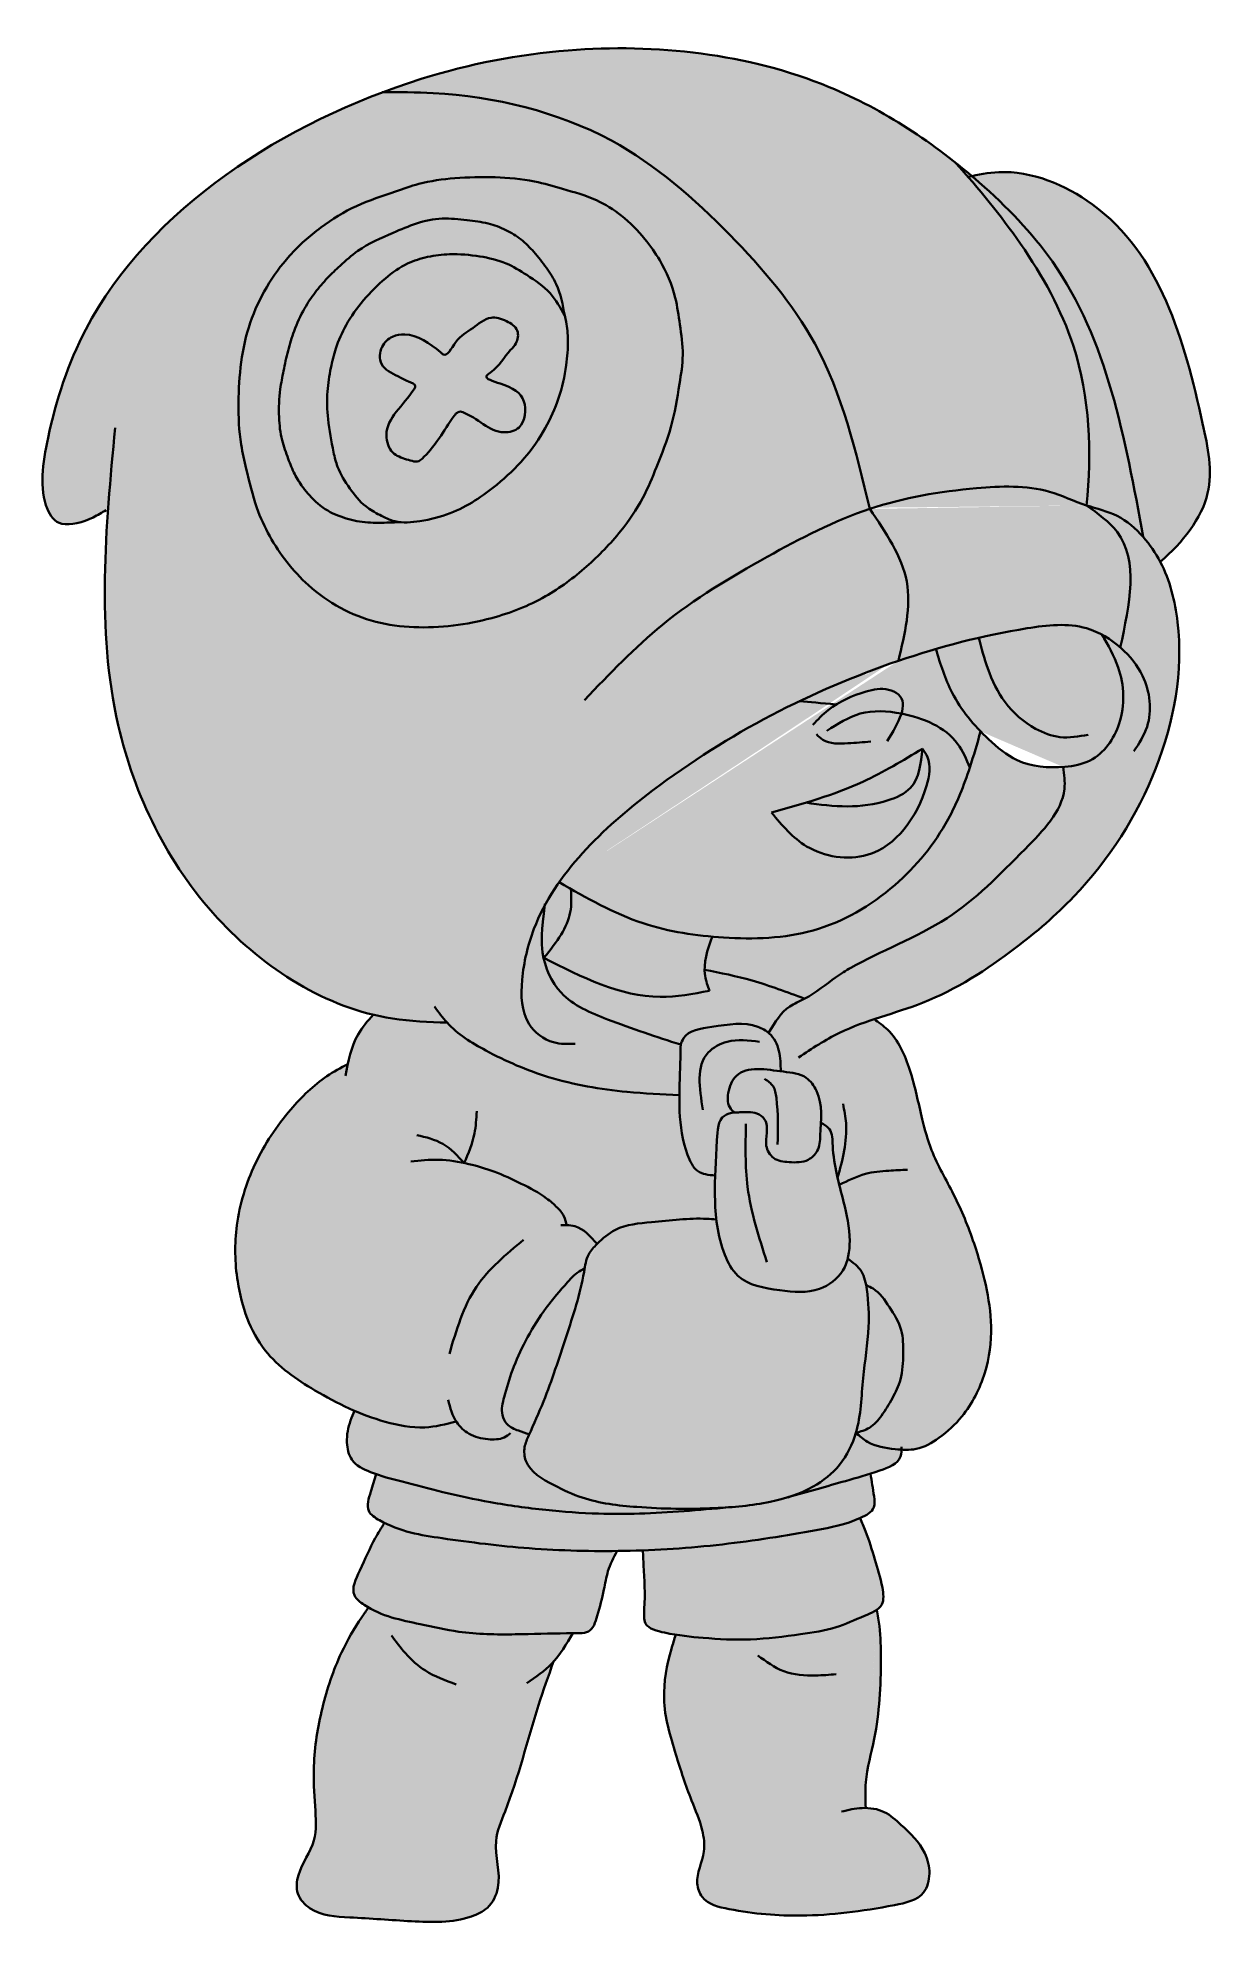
# Model space of a CAD drawing. Header units: millimetres. Extents: x 1598 to 2053, y 323 to 1051.
import ezdxf

# ---------------------------------------------------------------- set-up
doc = ezdxf.new("R2010")
doc.units = ezdxf.units.MM

msp = doc.modelspace()

# ---------------------------------------------------------------- hatches: boundary and pattern name
at = {"lineweight": 35, "true_color": 0xcd6928, "transparency": 33554687}
h = msp.add_hatch(color=32, dxfattribs=at)
h.set_gradient(color1=(19, 155, 72), color2=(88, 186, 72), tint=1, name='INVCYLINDER')
edge = h.paths.add_edge_path(flags=17)
edge.add_spline(control_points=[(1918.420833346386, 868.9514033625198), (1924.666859068776, 859.877735800193), (1937.009469492818, 841.9474952253597), (1931.982376112296, 820.7979703366451), (1929.499262772045, 810.3512442832515)], knot_values=[0, 0, 0, 0, 31.4761229066752, 62.1991551049269, 62.1991551049269, 62.1991551049269, 62.1991551049269], degree=3, periodic=0)
edge.add_spline(control_points=[(1929.499262772045, 810.3512442832515), (1931.982376112296, 820.797970336645), (1937.009469492818, 841.9474952253597), (1924.666859068776, 859.877735800193), (1918.420833346386, 868.9514033625198)], knot_values=[0, 0, 0, 0, 30.72303219825171, 62.1991551049269, 62.1991551049269, 62.1991551049269, 62.1991551049269], degree=3, periodic=0)
edge = h.paths.add_edge_path()
edge.add_spline(control_points=[(1627.362170625032, 900.2983165148801), (1623.709287862414, 861.5015736800331), (1617.390459810588, 794.390209074242), (1659.250137959344, 707.8214160897386), (1715.279882652193, 672.152873999856), (1748.363279895217, 671.0178165072906), (1755.425597668319, 670.7755156140556)], knot_values=[0, 0, 0, 0, 114.7517168984214, 198.4997643924208, 276.3143334657, 297.4337960463236, 297.4337960463236, 297.4337960463236, 297.4337960463236], degree=3, periodic=0)
edge.add_spline(control_points=[(1623.855348736343, 868.4560606793143), (1622.264786226319, 867.5769619425839), (1617.376620648515, 864.5418452770083), (1605.760739627, 861.195199121378), (1597.50300783687, 873.4118014038481), (1601.603939419672, 901.8125579803077), (1625.579404274125, 975.3919708866368), (1711.853081537907, 1030.525291019271), (1815.84692189038, 1050.762761087991), (1895.369572790748, 1042.063402627061), (1955.000566161275, 1002.310169003724), (2007.459460110766, 948.392219506603), (2016.974676303504, 896.2240638683716), (2023.912660634644, 858.1858481230759)], knot_values=[7.300363749854548, 7.300363749854548, 7.300363749854548, 7.300363749854548, 12.75592379057871, 24.08844263810293, 34.04232277128269, 63.83114915103091, 109.1474261529823, 270.6267587091062, 328.3885451468586, 430.0646516670567, 498.680049315512, 540.213882163571, 652.0241875558376, 652.0241875558376, 652.0241875558376, 652.0241875558376], degree=3, periodic=0)
edge.add_spline(control_points=[(1808.440559843712, 795.2391350293726), (1818.084049919752, 805.3637612281341), (1838.851865180091, 827.1677310376014), (1877.30481819609, 850.1157040669314), (1917.214465687081, 870.892936288325), (1954.709815205598, 877.2809638084528), (1984.042284739384, 878.3323594388603), (2000.988910020692, 870.1032881795982), (2014.419620163077, 867.1742648774775), (2024.086127820119, 858.8100272893191), (2033.270511628555, 845.2914945098767), (2040.927281753249, 814.5033707748642), (2032.154124342435, 766.8410745799636), (2005.168336169944, 724.9679975851366), (1972.099864075368, 696.6186897573272), (1942.050754275064, 677.2812360237845), (1910.815552246698, 670.4353358447917), (1896.150708402207, 660.7547691458583), (1891.020285422194, 657.3680708367302)], knot_values=[0, 0, 0, 0, 41.75195597702947, 89.91525906613043, 133.5715674326867, 175.5055890348403, 203.7169698845308, 218.9467510162347, 231.4070813739206, 244.3201641372588, 256.0180835696461, 280.1603647859206, 337.1118827295139, 395.9990366621925, 425.8821636426367, 467.5839136005108, 501.6718817690922, 520.0144426566285, 520.0144426566285, 520.0144426566285, 520.0144426566285], degree=3, periodic=0)
edge.add_spline(control_points=[(1804.790743979911, 662.6062749022446), (1801.947135270759, 662.5214425407473), (1795.143190057458, 662.3184628768838), (1784.045332411477, 670.8707653471116), (1783.675062057163, 688.6009014879853), (1791.915812807925, 723.4981417600052), (1843.190673065146, 771.8707056644773), (1911.243533155499, 806.7337306335111), (1969.187426934797, 822.0835729539733), (2000.150932476093, 825.6590536071451), (2015.489713402605, 816.1839547738955), (2025.976118445309, 803.617332198538), (2027.916575297743, 787.1456492045264), (2022.336959996821, 778.5080101699416), (2020.369506424441, 775.4622529162617)], knot_values=[0, 0, 0, 0, 8.408207496996745, 20.11844420349239, 37.30718294114403, 57.51911229518588, 127.8126171829606, 235.0527291515248, 286.276520667117, 309.2171580295476, 324.5355351128222, 338.054226954992, 357.7700151531031, 368.5087087216021, 368.5087087216021, 368.5087087216021, 368.5087087216021], degree=3, periodic=0)
edge.add_spline(control_points=[(1793.136069472065, 716.5968925687429), (1791.779606590486, 705.7154968911932), (1791.546706512596, 695.6275059597435), (1798.478826814099, 679.7450121589538), (1820.344879947597, 670.4251532168907), (1836.165850306977, 665.3054008120685), (1845.514127757169, 662.2802471793019)], knot_values=[18.05606866463299, 18.05606866463299, 18.05606866463299, 18.05606866463299, 29.27112772209611, 46.43030182023286, 67.0952140069067, 96.94080305542872, 96.94080305542872, 96.94080305542872, 96.94080305542872], degree=3, periodic=0)
edge.add_spline(control_points=[(1750.54835192917, 676.9796960402032), (1752.089889020261, 674.8387737022987), (1757.224837067373, 667.7072391829026), (1772.502230665277, 658.2373601148923), (1795.621120703083, 648.2972346790106), (1821.307524555604, 643.8854056954483), (1838.279390402044, 643.1085035056826), (1845.01450066915, 642.8001978684492)], knot_values=[0, 0, 0, 0, 7.875005265782257, 26.23209207500824, 52.61086696092784, 83.3707241827314, 103.6086822529144, 103.6086822529144, 103.6086822529144, 103.6086822529144], degree=3, periodic=0)
edge.add_spline(control_points=[(1730.418738738214, 1029.690647092912), (1736.936077851812, 1029.7829709245), (1767.203988189897, 1029.589921818167), (1817.829796605874, 1017.680763462386), (1864.159377215548, 976.8921349313218), (1903.681399800729, 930.8508767537735), (1913.137124813103, 891.1407754811951), (1918.420833346386, 868.9514033625198)], knot_values=[13.51315720437287, 13.51315720437287, 13.51315720437287, 13.51315720437287, 33.08606563730336, 104.2732049507449, 162.695770937257, 215.8186301461982, 283.0968170664391, 283.0968170664391, 283.0968170664391, 283.0968170664391], degree=3, periodic=0)
h = msp.add_hatch(color=32, dxfattribs=at)
h.dxf.hatch_style = 1
h.set_gradient(color1=(248, 153, 30), color2=(244, 238, 81), tint=0.5, name='SPHERICAL')
edge = h.paths.add_edge_path()
edge.add_spline(control_points=[(2002.059899936214, 870.32442122633), (2004.206751981957, 890.6867719714513), (2002.780630400839, 927.3619280923849), (1979.58211406636, 968.7470836596368), (1963.535631555113, 988.8072782959324), (1956.369447581711, 997.0588612753859)], knot_values=[42.87655528962813, 42.87655528962813, 42.87655528962813, 42.87655528962813, 104.6367502425606, 148.7803877932432, 181.568999364136, 181.568999364136, 181.568999364136, 181.568999364136], degree=3, periodic=0)
edge.add_spline(control_points=[(1956.369447581711, 997.0588612753859), (1954.780000320065, 998.8890481669885), (1953.174458840555, 1000.704570448086), (1951.555552945416, 1002.507915439709)], knot_values=[35.60409772114448, 35.60409772114448, 35.60409772114448, 35.60409772114448, 42.87655528962813, 42.87655528962813, 42.87655528962813, 42.87655528962813], degree=3, periodic=0)
edge.add_spline(control_points=[(1951.555552945431, 1002.507915439693), (1936.611343561255, 1014.410604004514), (1891.255836387769, 1042.513423686195), (1815.84692189038, 1050.762761087991), (1759.178710328435, 1039.734980678634), (1735.40864380703, 1031.567221338276), (1730.418738738215, 1029.690647092913)], knot_values=[255.1907825257173, 255.1907825257173, 255.1907825257173, 255.1907825257173, 312.0088983586789, 413.685004878877, 471.4467913166293, 486.8827675000182, 486.8827675000182, 486.8827675000182, 486.8827675000182], degree=3, periodic=0)
edge.add_spline(control_points=[(1730.418738738214, 1029.690647092912), (1736.936077851812, 1029.7829709245), (1767.203988189897, 1029.589921818167), (1817.829796605874, 1017.680763462386), (1864.159377215548, 976.8921349313218), (1903.681399800729, 930.8508767537735), (1913.137124813103, 891.1407754811951), (1918.420833346386, 868.9514033625198)], knot_values=[13.51315720437287, 13.51315720437287, 13.51315720437287, 13.51315720437287, 33.08606563730336, 104.2732049507449, 162.695770937257, 215.8186301461982, 283.0968170664391, 283.0968170664391, 283.0968170664391, 283.0968170664391], degree=3, periodic=0)
edge.add_spline(control_points=[(1918.420833346386, 868.9514033625197), (1931.598331528117, 873.3434943446779), (1954.709815205599, 877.2809638084532), (1984.042284739383, 878.3323594388602), (1997.21154128477, 871.9375316342341), (2002.059899936214, 870.3244212263298)], knot_values=[133.5715674326864, 133.5715674326864, 133.5715674326864, 133.5715674326867, 175.5055890348403, 203.7169698845308, 218.9467510162347, 218.9467510162352, 218.9467510162352, 218.9467510162352], degree=3, periodic=0)
edge = h.paths.add_edge_path()
edge.add_spline(control_points=[(2015.071407703506, 815.4979128545939), (2018.704384921393, 832.2619872444862), (2023.525863760363, 854.8558398846361), (2006.480106290236, 867.1391777360122), (2002.059899936214, 870.32442122633)], knot_values=[0, 0, 0, 0, 44.6219406367582, 60.24408526375981, 60.24408526375981, 60.24408526375981, 60.24408526375981], degree=3, periodic=0)
edge.add_spline(control_points=[(2002.059899936214, 870.3244212263298), (2001.485033753345, 870.5156864955488), (2000.913421118675, 870.7157920579639), (2000.3443165153, 870.9222699450019)], knot_values=[217.1409674976194, 217.1409674976194, 217.1409674976194, 217.1409674976199, 218.9467510162352, 218.9467510162352, 218.9467510162352, 218.9467510162352], degree=3, periodic=0)
edge.add_spline(control_points=[(2000.3443165153, 870.9222699450019), (1997.66070833395, 871.8959147611508), (1995.032868396412, 873.01125372366), (1992.382626988814, 874.0095128252975)], knot_values=[208.6258098349312, 208.6258098349312, 208.6258098349312, 208.6258098349312, 217.1409674976194, 217.1409674976194, 217.1409674976194, 217.1409674976194], degree=3, periodic=0)
edge.add_spline(control_points=[(1992.382626988814, 874.0095128252975), (1991.678912575104, 874.2745789873555), (1990.97361873809, 874.5313903937987), (1990.26528204911, 874.7751024919212)], knot_values=[206.3647934742825, 206.3647934742825, 206.3647934742825, 206.3647934742825, 208.6258098349312, 208.6258098349312, 208.6258098349312, 208.6258098349312], degree=3, periodic=0)
edge.add_spline(control_points=[(1990.26528204911, 874.7751024919212), (1989.435765453295, 875.0605080527775), (1987.32898879057, 875.7363449914619), (1985.180554062562, 876.2477733430627), (1983.869733019465, 876.5039260743893)], knot_values=[199.6736067627643, 199.6736067627643, 199.6736067627643, 199.6736067627643, 202.321430352516, 206.3647934742825, 206.3647934742825, 206.3647934742825, 206.3647934742825], degree=3, periodic=0)
edge.add_spline(control_points=[(1983.869733019465, 876.5039260743893), (1982.6200486268, 876.748131850733), (1981.358947789824, 876.9442623595115), (1980.088727549702, 877.0985050612121)], knot_values=[195.8188259643043, 195.8188259643043, 195.8188259643043, 195.8188259643043, 199.6736067627643, 199.6736067627643, 199.6736067627643, 199.6736067627643], degree=3, periodic=0)
edge.add_spline(control_points=[(1980.088727549702, 877.0985050612121), (1978.702386339142, 877.2668483193663), (1977.305182157472, 877.3852951061313), (1975.90010136423, 877.461889675089)], knot_values=[191.6116488860432, 191.6116488860432, 191.6116488860432, 191.6116488860432, 195.8188259643043, 195.8188259643043, 195.8188259643043, 195.8188259643043], degree=3, periodic=0)
edge.add_spline(control_points=[(1975.90010136423, 877.461889675089), (1974.319937590535, 877.5480284677553), (1972.729811943011, 877.5812350433899), (1971.133972030382, 877.5729510389671)], knot_values=[186.8802278598938, 186.8802278598938, 186.8802278598938, 186.8802278598938, 191.6116488860432, 191.6116488860432, 191.6116488860432, 191.6116488860432], degree=3, periodic=0)
edge.add_spline(control_points=[(1971.133972030382, 877.5729510389671), (1969.560849570389, 877.5647849608329), (1967.982174377246, 877.5163011664212), (1966.402015230231, 877.438459585997)], knot_values=[182.2161606028848, 182.2161606028848, 182.2161606028848, 182.2161606028848, 186.8802278598939, 186.8802278598939, 186.8802278598939, 186.8802278598939], degree=3, periodic=0)
edge.add_spline(control_points=[(1966.402015230231, 877.438459585997), (1964.524948961017, 877.3459918081579), (1962.645788685649, 877.2120972813495), (1960.771354656712, 877.0551474844993)], knot_values=[176.6757292216446, 176.6757292216446, 176.6757292216446, 176.6757292216446, 182.2161606028848, 182.2161606028848, 182.2161606028848, 182.2161606028848], degree=3, periodic=0)
edge.add_spline(control_points=[(1960.771354656712, 877.0551474844993), (1960.375473824725, 877.0219996568361), (1957.465881595028, 876.7706819921677), (1954.571163728397, 876.4731127300487), (1952.082788937344, 876.1762448003063)], knot_values=[168.0710064386204, 168.0710064386204, 168.0710064386204, 168.0710064386204, 169.2411466254248, 176.6757292216447, 176.6757292216447, 176.6757292216447, 176.6757292216447], degree=3, periodic=0)
edge.add_spline(control_points=[(1952.082788937344, 876.1762448003063), (1949.321624913919, 875.8468325870576), (1946.576092827664, 875.4684595220791), (1943.848367524743, 875.0339706035529)], knot_values=[159.8214043016453, 159.8214043016453, 159.8214043016453, 159.8214043016453, 168.0710064386203, 168.0710064386203, 168.0710064386203, 168.0710064386203], degree=3, periodic=0)
edge.add_spline(control_points=[(1943.848367524743, 875.0339706035529), (1940.335685567632, 874.4744489453284), (1936.852533503275, 873.8218675184758), (1933.403555876249, 873.060946288263)], knot_values=[149.1978167472588, 149.1978167472588, 149.1978167472588, 149.1978167472588, 159.8214043016453, 159.8214043016453, 159.8214043016453, 159.8214043016453], degree=3, periodic=0)
edge.add_spline(control_points=[(1933.403555876249, 873.060946288263), (1930.790439955696, 872.4844347547073), (1928.196941278077, 871.845732636379), (1925.625079827868, 871.1381944091736)], knot_values=[141.1488617310749, 141.1488617310749, 141.1488617310749, 141.1488617310749, 149.1978167472588, 149.1978167472588, 149.1978167472588, 149.1978167472588], degree=3, periodic=0)
edge.add_spline(control_points=[(1925.625079827868, 871.1381944091736), (1923.203926887676, 870.4721172147905), (1920.801949633938, 869.7450349934866), (1918.420833346386, 868.9514033625198)], knot_values=[133.5715674326864, 133.5715674326864, 133.5715674326864, 133.5715674326864, 141.1488617310746, 141.1488617310749, 141.1488617310749, 141.1488617310749], degree=3, periodic=0)
edge.add_spline(control_points=[(1918.420833346386, 868.9514033625198), (1924.666859068776, 859.877735800193), (1937.009469492818, 841.9474952253597), (1931.982376112296, 820.7979703366451), (1929.499262772045, 810.3512442832515)], knot_values=[0, 0, 0, 0, 31.4761229066752, 62.1991551049269, 62.1991551049269, 62.1991551049269, 62.1991551049269], degree=3, periodic=0)
edge.add_spline(control_points=[(1929.499262772045, 810.3512442832516), (1933.579993558104, 811.7430862607708), (1937.684347402427, 813.0619062566042), (1941.821921023638, 814.3001104438508)], knot_values=[235.0527291515248, 235.0527291515257, 235.0527291515257, 235.0527291515257, 248.1181945471837, 248.1181945471837, 248.1181945471837, 248.1181945471837], degree=3, periodic=0)
edge.add_spline(control_points=[(1941.821921023638, 814.3001104438508), (1942.540469179653, 814.5151421065999), (1943.260019218652, 814.7277424584105), (1943.980621404191, 814.9378717260281)], knot_values=[248.1181945471837, 248.1181945471837, 248.1181945471837, 248.1181945471837, 250.3871973316646, 250.3871973316646, 250.3871973316646, 250.3871973316646], degree=3, periodic=0)
edge.add_spline(control_points=[(1943.980621404191, 814.9378717260281), (1945.818544216441, 815.4738142782801), (1947.663311495432, 815.9936818324734), (1949.515757207032, 816.4968144763316)], knot_values=[250.3871973316646, 250.3871973316646, 250.3871973316646, 250.3871973316646, 256.1743737548693, 256.1743737548693, 256.1743737548693, 256.1743737548693], degree=3, periodic=0)
edge.add_spline(control_points=[(1949.515757207032, 816.4968144763316), (1953.149206152112, 817.4836756634718), (1956.812195725124, 818.4061539504912), (1960.511019089267, 819.2592695944314)], knot_values=[256.1743737548693, 256.1743737548693, 256.1743737548693, 256.1743737548693, 267.5255350538032, 267.5255350538032, 267.5255350538032, 267.5255350538032], degree=3, periodic=0)
edge.add_spline(control_points=[(1960.511019089267, 819.2592695944314), (1964.84804198008, 820.2595828594949), (1969.234331063701, 821.1645326913382), (1973.680031370716, 821.9660913870359)], knot_values=[267.5255350538032, 267.5255350538032, 267.5255350538032, 267.5255350538032, 280.8352396663644, 280.8352396663644, 280.8352396663644, 280.8352396663644], degree=3, periodic=0)
edge.add_spline(control_points=[(1973.680031370716, 821.9660913870359), (1975.497525095766, 822.2937850683646), (1978.048910541254, 822.7271736563944), (1980.621002854818, 823.1258091175264), (1981.351782928875, 823.2338431772936)], knot_values=[280.8352396663644, 280.8352396663644, 280.8352396663644, 280.8352396663644, 286.2765206671169, 288.4321683992234, 288.4321683992234, 288.4321683992234, 288.4321683992234], degree=3, periodic=0)
edge.add_spline(control_points=[(1981.351782928875, 823.2338431772936), (1983.27122679252, 823.5176020268387), (1985.197171992521, 823.7663163146526), (1987.116484085019, 823.9386427860816)], knot_values=[288.4321683992234, 288.4321683992234, 288.4321683992234, 288.4321683992234, 294.0941246545501, 294.0941246545501, 294.0941246545501, 294.0941246545501], degree=3, periodic=0)
edge.add_spline(control_points=[(1987.116484085019, 823.9386427860816), (1988.278034477772, 824.0429332145911), (1989.437155454181, 824.1192461364026), (1990.590935700187, 824.1584176158466)], knot_values=[294.0941246545501, 294.0941246545501, 294.0941246545501, 294.0941246545501, 297.5206895878055, 297.5206895878055, 297.5206895878055, 297.5206895878055], degree=3, periodic=0)
edge.add_spline(control_points=[(1990.590935700187, 824.1584176158466), (1991.904259437049, 824.2030056853165), (1993.21066330217, 824.1994703712744), (1994.505853561493, 824.1342962982378)], knot_values=[297.5206895878055, 297.5206895878055, 297.5206895878055, 297.5206895878055, 301.4210762327683, 301.4210762327683, 301.4210762327683, 301.4210762327683], degree=3, periodic=0)
edge.add_spline(control_points=[(1994.505853561493, 824.1342962982378), (1995.258374609221, 824.096429381487), (1996.007110224952, 824.0377547660594), (1996.751218256875, 823.955621612894)], knot_values=[301.4210762327683, 301.4210762327683, 301.4210762327683, 301.4210762327683, 303.68724757206, 303.68724757206, 303.68724757206, 303.68724757206], degree=3, periodic=0)
edge.add_spline(control_points=[(1996.751218256875, 823.955621612894), (1997.681114496405, 823.8529815297438), (1998.603783848488, 823.7137062998436), (1999.517582751906, 823.5326224898392)], knot_values=[303.68724757206, 303.68724757206, 303.68724757206, 303.68724757206, 306.5192344827416, 306.5192344827416, 306.5192344827416, 306.5192344827416], degree=3, periodic=0)
edge.add_spline(control_points=[(1999.517582751906, 823.5326224898392), (2000.005899703021, 823.4358547068325), (2000.491683579872, 823.327147929275), (2000.974683575613, 823.2057126931097)], knot_values=[306.5192344827416, 306.5192344827416, 306.5192344827416, 306.5192344827416, 308.0325950357578, 308.0325950357578, 308.0325950357578, 308.0325950357578], degree=3, periodic=0)
edge.add_spline(control_points=[(2000.974683575613, 823.2057126931097), (2001.35274544581, 823.1106608651652), (2002.059007616847, 822.917654244109), (2002.758839801115, 822.6958518128971), (2003.084230852129, 822.5861950581439)], knot_values=[308.0325950357578, 308.0325950357578, 308.0325950357578, 308.0325950357578, 309.2171580295475, 310.2555208686007, 310.2555208686007, 310.2555208686007, 310.2555208686007], degree=3, periodic=0)
edge.add_spline(control_points=[(2003.084230852129, 822.5861950581439), (2003.994169892013, 822.2795456840264), (2004.892290199505, 821.925589057025), (2005.776222942458, 821.5294363943889)], knot_values=[310.2555208686007, 310.2555208686007, 310.2555208686007, 310.2555208686007, 313.1592481895396, 313.1592481895396, 313.1592481895396, 313.1592481895396], degree=3, periodic=0)
edge.add_spline(control_points=[(2005.776222942458, 821.5294363943889), (2006.494191419385, 821.2076640354729), (2007.202799803388, 820.8580532964415), (2007.900778711248, 820.4833431191073)], knot_values=[313.1592481895396, 313.1592481895396, 313.1592481895396, 313.1592481895396, 315.5177813456456, 315.5177813456456, 315.5177813456456, 315.5177813456456], degree=3, periodic=0)
edge.add_spline(control_points=[(2008.067783859687, 820.3930980895316), (2008.925699262282, 819.9264800010083), (2009.767323079603, 819.4220879482666), (2010.590280730001, 818.8850455542256)], knot_values=[315.7061195545054, 315.7061195545054, 315.7061195545054, 315.7061195545054, 318.6121942339519, 318.6121942339519, 318.6121942339519, 318.6121942339519], degree=3, periodic=0)
edge.add_spline(control_points=[(2010.590280730001, 818.8850455542256), (2011.199702875333, 818.4873513013656), (2011.798888870821, 818.0717522591945), (2012.386874422739, 817.6403290794526)], knot_values=[318.6121942339519, 318.6121942339519, 318.6121942339519, 318.6121942339519, 320.7642202401326, 320.7642202401326, 320.7642202401326, 320.7642202401326], degree=3, periodic=0)
edge.add_spline(control_points=[(2012.386874422739, 817.6403290794526), (2013.173113744798, 817.0634409786244), (2013.939326272714, 816.4582587532259), (2014.683206461198, 815.8297570667785)], knot_values=[320.7642202401326, 320.7642202401326, 320.7642202401326, 320.7642202401326, 323.6418546694675, 323.6418546694675, 323.6418546694675, 323.6418546694675], degree=3, periodic=0)
h = msp.add_hatch(color=32, dxfattribs=at)
h.set_gradient(color1=(19, 155, 72), color2=(88, 186, 72), centered=1, tint=1)
edge = h.paths.add_edge_path()
edge.add_spline(control_points=[(1918.420833346386, 868.9514033625198), (1913.137124813103, 891.1407754811951), (1903.681399800729, 930.8508767537735), (1864.159377215548, 976.8921349313218), (1817.829796605874, 1017.680763462386), (1767.203988189897, 1029.589921818167), (1736.936077851812, 1029.7829709245), (1730.418738738214, 1029.690647092912)], knot_values=[13.51315720437287, 13.51315720437287, 13.51315720437287, 13.51315720437287, 80.7913441246138, 133.914203333555, 192.3367693200671, 263.5239086335087, 283.0968170664391, 283.0968170664391, 283.0968170664391, 283.0968170664391], degree=3, periodic=0)
edge.add_spline(control_points=[(1730.418738738215, 1029.690647092913), (1683.208087751642, 1011.935942238521), (1624.015122570589, 970.5912744219365), (1601.603939419672, 901.8125579803077), (1597.50300783687, 873.4118014038481), (1605.760739627, 861.195199121378), (1617.376620648515, 864.5418452770083), (1622.264786226319, 867.5769619425839), (1623.855348736343, 868.4560606793143)], knot_values=[7.300363749854569, 7.300363749854569, 7.300363749854569, 7.300363749854569, 153.3437201225896, 198.659997124541, 228.4488235042892, 238.402703637469, 249.7352224849932, 255.1907825257174, 255.1907825257174, 255.1907825257174, 255.1907825257174], degree=3, periodic=0)
edge.add_spline(control_points=[(1627.362170625032, 900.2983165148801), (1623.709287862414, 861.5015736800331), (1617.390459810588, 794.390209074242), (1658.098078402533, 710.2039572293277), (1704.193146412799, 679.2883161464279), (1726.921757702452, 673.8036189098991)], knot_values=[0, 0, 0, 0, 114.7517168984214, 198.4997643924208, 268.7096269167938, 268.7096269167938, 268.7096269167938, 268.7096269167938], degree=3, periodic=0)
edge.add_spline(control_points=[(1726.921757702452, 673.8036189098991), (1729.383583048741, 673.2095497649992), (1738.747815073373, 671.3493803266336), (1748.342492015595, 671.0185315221181), (1755.394415443638, 670.7765854469187)], knot_values=[268.7096269167938, 268.7096269167938, 268.7096269167938, 268.7096269167938, 276.3143334657, 297.4027131517793, 297.4027131517793, 297.4027131517793, 297.4027131517793], degree=3, periodic=0)
edge.add_spline(control_points=[(1755.394415443645, 670.7765854469259), (1755.395173350958, 670.775759326605), (1759.510636599359, 666.2903584170243), (1772.502230665277, 658.2373601148923), (1795.621120703083, 648.2972346790106), (1821.307524555604, 643.8854056954483), (1838.279390402044, 643.1085035056826), (1845.01450066915, 642.8001978684492)], knot_values=[7.871623801927094, 7.871623801927094, 7.871623801927094, 7.871623801927094, 7.875005265782257, 26.23209207500824, 52.61086696092784, 83.3707241827314, 103.6086822529144, 103.6086822529144, 103.6086822529144, 103.6086822529144], degree=3, periodic=0)
edge.add_spline(control_points=[(1845.01450066915, 642.8001978684491), (1845.054494268084, 646.2707006398937), (1845.342603493184, 652.7531486210175), (1845.459748909086, 659.2598427587371), (1845.514127757169, 662.2802471793019)], knot_values=[0, 0, 0, 0, 10.45538689948955, 19.51358325492745, 19.51358325492745, 19.51358325492745, 19.51358325492745], degree=3, periodic=0)
edge.add_spline(control_points=[(1845.514127757169, 662.2802471793019), (1836.165850306977, 665.3054008120685), (1820.344879947597, 670.4251532168907), (1798.478826814099, 679.7450121589538), (1791.579839378423, 695.5515937549341), (1791.776048390961, 705.5488924448778), (1793.052672944889, 715.923620023941)], knot_values=[18.29045689683352, 18.29045689683352, 18.29045689683352, 18.29045689683352, 48.13604594535553, 68.80095813202938, 85.96013223016612, 96.94080305542872, 96.94080305542872, 96.94080305542872, 96.94080305542872], degree=3, periodic=0)
edge.add_spline(control_points=[(1793.052672944889, 715.92362002394), (1791.483150352338, 713.0053991370268), (1787.309341943399, 703.9910452068724), (1783.675062057163, 688.6009014879853), (1784.045332411477, 670.8707653471116), (1795.143190057458, 662.3184628768838), (1801.947135270759, 662.5214425407473), (1804.790743979911, 662.6062749022446)], knot_values=[0, 0, 0, 0, 10.09388411132427, 30.30581346536611, 47.49455220301776, 59.2047889095134, 67.61299640651015, 67.61299640651015, 67.61299640651015, 67.61299640651015], degree=3, periodic=0)
edge.add_spline(control_points=[(1798.613470990573, 724.9211735041913), (1796.579492803062, 722.0123013456334), (1794.715430526241, 719.0151931728734), (1793.052672944889, 715.92362002394)], knot_values=[67.61299640651015, 67.61299640651015, 67.61299640651015, 67.61299640651015, 78.30649162030923, 78.30649162030923, 78.30649162030923, 78.30649162030923], degree=3, periodic=0)
edge.add_spline(control_points=[(1793.052672944889, 715.923620023941), (1793.079923171869, 716.1450740767502), (1793.10772018427, 716.3694777077361), (1793.136069472065, 716.5968925687429)], knot_values=[18.05606866463299, 18.05606866463299, 18.05606866463299, 18.05606866463299, 18.29045689683351, 18.29045689683351, 18.29045689683351, 18.29045689683351], degree=3, periodic=0)
edge.add_spline(control_points=[(1845.514127757169, 662.2802471793019), (1836.165850306977, 665.3054008120685), (1820.344879947597, 670.4251532168907), (1798.478826814099, 679.7450121589538), (1791.579839378423, 695.5515937549341), (1791.776048390961, 705.5488924448778), (1793.052672944889, 715.923620023941)], knot_values=[18.29045689683352, 18.29045689683352, 18.29045689683352, 18.29045689683352, 48.13604594535553, 68.80095813202938, 85.96013223016612, 96.94080305542872, 96.94080305542872, 96.94080305542872, 96.94080305542872], degree=3, periodic=0)
edge.add_spline(control_points=[(1793.052672944889, 715.92362002394), (1794.715430526241, 719.0151931728734), (1796.579492803062, 722.0123013456334), (1798.613470990573, 724.9211735041913)], knot_values=[67.61299640651015, 67.61299640651015, 67.61299640651015, 67.61299640651015, 78.30649162030923, 78.30649162030923, 78.30649162030923, 78.30649162030923], degree=3, periodic=0)
edge.add_spline(control_points=[(1798.613470990573, 724.9211735041913), (1808.029885131075, 738.3879575114853), (1838.399086775142, 765.3092320191954), (1871.62003718268, 785.3446726613647), (1891.280911562171, 794.7695579942647)], knot_values=[78.30649162030923, 78.30649162030923, 78.30649162030923, 78.30649162030923, 127.8126171829606, 193.4420604491904, 193.4420604491904, 193.4420604491904, 193.4420604491904], degree=3, periodic=0)
edge.add_spline(control_points=[(1891.280911562171, 794.7695579942647), (1903.746385737908, 800.7451653074929), (1916.503021791716, 805.9185299742919), (1929.499262772045, 810.3512442832518)], knot_values=[193.4420604491904, 193.4420604491904, 193.4420604491904, 193.4420604491904, 235.0527291515248, 235.0527291515255, 235.0527291515255, 235.0527291515255], degree=3, periodic=0)
edge.add_spline(control_points=[(1929.499262772045, 810.3512442832515), (1931.982376112296, 820.797970336645), (1937.009469492818, 841.9474952253597), (1924.666859068776, 859.877735800193), (1918.420833346386, 868.9514033625198)], knot_values=[0, 0, 0, 0, 30.72303219825171, 62.1991551049269, 62.1991551049269, 62.1991551049269, 62.1991551049269], degree=3, periodic=0)
edge = h.paths.add_edge_path(flags=16)
edge.add_spline(control_points=[(1845.170226476304, 940.1359944451934), (1844.710592890861, 943.5870840428172), (1843.559564236209, 952.2294094568915), (1838.741813050833, 963.4772325385725), (1831.370575099868, 974.0040227161938), (1823.30798357335, 982.1446008295843), (1812.499924189255, 989.0046729118811), (1800.731403282379, 992.1210365882052), (1787.90035254409, 996.0806671763564), (1773.816189361227, 997.1564568296947), (1758.869859520843, 996.8660440910368), (1745.884196976814, 995.1245542430215), (1733.489043705066, 990.6306558679855), (1720.233502697278, 986.4296674321462), (1706.398695941861, 977.8661149415548), (1694.538069897738, 967.3255445421258), (1685.377830924846, 954.7568368587611), (1678.910690961698, 940.8178748031623), (1675.571270909528, 925.5761542855474), (1674.691968978225, 909.753967775883), (1675.239133636958, 895.8746376023396), (1678.426695940678, 882.4780367572392), (1681.216143342367, 870.3799047596821), (1686.683087065998, 858.3069491189372), (1693.432157645401, 848.2661581712642), (1702.294445671677, 838.5270423826664), (1713.836045677778, 830.3502717199092), (1727.813787215841, 824.7975070261766), (1742.692725937686, 822.9039321809455), (1757.793195943408, 823.6113065708857), (1775.070226204021, 826.971031462083), (1793.036541806139, 833.9420756376462), (1809.407858923274, 846.2671431573162), (1821.969789538807, 859.2030076773251), (1831.010146345703, 872.320823357652), (1836.647043516823, 886.1623119187543), (1842.40180546594, 900.5769848411599), (1844.745567953622, 915.3054203627019), (1846.908596838426, 928.5739917848257), (1845.75726391447, 936.2315742078841), (1845.170226476304, 940.1359944451934)], knot_values=[0, 0, 0, 0, 10.42159177565109, 26.09807277093927, 36.05662691197098, 48.89396566025189, 60.22780038513508, 73.97624617704605, 85.1737942226372, 100.4665336011931, 116.0135358989166, 130.0805948483887, 139.454612806178, 155.5097857852388, 171.6463470557334, 187.8340766656955, 202.8450237456797, 217.9748932920511, 233.6063689729845, 249.3197805186027, 265.474047479784, 275.0096981865454, 290.5815188750698, 302.6251202058852, 314.5244176974207, 326.7533802510132, 341.9442532400944, 356.5312492221113, 371.4154758175744, 386.5809382043161, 401.708195837372, 424.1002940058299, 443.6664717128386, 462.6994723884227, 478.0507526624767, 491.0715149648355, 507.4580621586437, 524.4151469150271, 535.7253157696476, 547.4913013513628, 547.4913013513628, 547.4913013513628, 547.4913013513628], degree=3, periodic=0)
edge = h.paths.add_edge_path(flags=0)
edge.add_spline(control_points=[(1737.493332995749, 863.8513120998916), (1736.424066375963, 863.8171008157606), (1732.548542629797, 863.693103076017), (1725.842884393511, 863.3756641479033), (1717.346964968345, 864.7492393377576), (1708.970967119918, 867.9023448336422), (1703.271819546559, 872.8647588881593), (1699.297546705201, 877.8388969512703), (1696.313109417418, 882.4590306889227), (1694.024393438383, 888.644749404148), (1691.293662212436, 895.8431640619214), (1690.350553530993, 904.9893726621171), (1690.705879966339, 913.9840300743092), (1692.347966311723, 922.4917473608066), (1693.966011757871, 929.9958037195248), (1696.388424813249, 938.1848568951555), (1699.872938104035, 945.7721610989013), (1704.413478375499, 952.5498836824049), (1709.065914920376, 958.0210681797373), (1714.673077540933, 963.2835529686367), (1722.377588575539, 970.2626928556393), (1732.954901620259, 974.7251115741619), (1743.602757037677, 979.4409751743524), (1753.361797713501, 981.5626620266954), (1762.641726662628, 980.3166492989177), (1771.027177498261, 979.5170515758841), (1778.048877898133, 976.7625037358157), (1784.118138345659, 973.1156729594793), (1789.211552997768, 967.9366773111517), (1793.728049964436, 962.1584156241396), (1798.809788053823, 954.3097618035529), (1800.014756428027, 947.701160942921), (1800.775914562555, 943.5266195934456)], knot_values=[0, 0, 0, 0, 3.210481810816547, 11.63629188849008, 20.07312656173405, 28.87276961744523, 38.12152876138201, 42.28921549633402, 47.98956822721176, 54.51268838320664, 62.02497518004036, 71.00175729558416, 81.84653372644175, 88.93324159254125, 96.96159946853389, 104.87727627026, 114.5103501775265, 121.8694891511584, 129.2938185493325, 135.9924561877372, 144.9568180635218, 160.2682797670647, 169.9440788428194, 180.0049608567827, 189.6552406582888, 197.8586939508042, 205.170504546379, 212.064451234251, 218.9551553567963, 226.7944154113468, 234.1192891279412, 246.6818366209045, 246.6818366209045, 246.6818366209045, 246.6818366209045], degree=3, periodic=0)
edge.add_spline(control_points=[(1800.775914562555, 943.5266195934456), (1800.967828466582, 942.7491663923539), (1801.73184226739, 939.6541067710675), (1802.263648786168, 933.220276804316), (1801.463194446751, 923.255240038842), (1798.888002704678, 911.6794811590205), (1793.402878494054, 899.4832429161152), (1785.41391671984, 888.0684614605252), (1775.827128382033, 879.0378960739993), (1766.249647788586, 871.8903692275564), (1756.347469679124, 866.7116781283876), (1746.599176620712, 864.3206719983211), (1739.931464178159, 863.6181245110594), (1737.493332995792, 863.8513120998931)], knot_values=[193.641558124089, 193.641558124089, 193.641558124089, 193.641558124089, 196.0429683851374, 203.2016292932306, 212.8675808739291, 225.9634472911571, 238.5632669961909, 252.7464550503157, 267.4714525027763, 277.8617258044526, 288.5708154053849, 300.6569830177444, 308.0480722652494, 308.0480722652494, 308.0480722652494, 308.0480722652494], degree=3, periodic=0)
edge = h.paths.add_edge_path(flags=0)
edge.add_spline(control_points=[(1752.909836107245, 929.4663459061946), (1753.245422073772, 929.1203522613174), (1755.26207991868, 927.0411509006348), (1759.071534661194, 935.2829310096754), (1765.036625444797, 938.0826500549917), (1771.531412825168, 943.9230122191584), (1778.1784866526, 941.7511840039074), (1783.358936333289, 938.4583718496415), (1782.602557936051, 933.0217320403808), (1777.786985448301, 928.335691551706), (1775.477375940658, 923.6563789857722), (1768.907722644199, 919.4124292842523), (1779.424415684885, 916.4974545774287), (1786.462367337444, 912.5135902158863), (1785.47925183231, 899.9796531152674), (1772.887476860144, 896.8376013880941), (1766.998676047074, 904.4102452326606), (1759.512872920265, 906.9498921749368), (1753.720833104182, 898.5371649079667), (1750.401050243348, 892.6003844896654), (1743.976029670135, 886.6644074800786), (1739.413739577128, 888.2675867849637), (1733.531406900874, 890.0437585454769), (1729.709079548693, 902.8357802277551), (1738.982247408988, 908.892822563027), (1743.701339686311, 916.9093837376913), (1739.623792481107, 918.4039299619952), (1735.79061243422, 920.5538687067173), (1728.894950487012, 923.6848444032395), (1729.496776572414, 931.6547625899191), (1733.901055196766, 935.74676908834), (1742.812213006792, 937.2175224908635), (1748.533775377767, 932.8255146057959), (1752.909836107245, 929.4663459061946)], knot_values=[0, 0, 0, 0, 1.327162805999478, 7.975402880768852, 16.59122205488435, 24.70362400312775, 30.77193997602234, 36.31447995489012, 41.31695363395555, 44.53151044337528, 56.24621711838972, 58.14947126264336, 64.11325791438581, 75.5836313268479, 85.78418168805653, 91.93651100602257, 109.571190196922, 110.5405101468209, 114.654115334419, 134.1204103103587, 135.0153728392573, 140.2619254103911, 146.214809564683, 153.3224943306302, 174.0340301710416, 175.1535337853816, 178.4252691984362, 182.9876601732429, 190.8520209839442, 197.474904161522, 203.0821779240526, 207.8341554214784, 223.2893146516707, 223.2893146516707, 223.2893146516707, 223.2893146516707], degree=3, periodic=0)
at = {"lineweight": 35, "true_color": 0x000000}
h = msp.add_hatch(color=18, dxfattribs=at)
h.dxf.hatch_style = 1
h.set_gradient(color1=(16, 86, 137), color2=(27, 144, 228), rotation=303, one_color=1, tint=0.5)
edge = h.paths.add_edge_path()
edge.add_spline(control_points=[(1845.170226476304, 940.1359944451934), (1844.710592890861, 943.5870840428172), (1843.559564236209, 952.2294094568915), (1838.741813050833, 963.4772325385725), (1831.370575099868, 974.0040227161938), (1823.30798357335, 982.1446008295843), (1812.499924189255, 989.0046729118811), (1800.731403282379, 992.1210365882052), (1787.90035254409, 996.0806671763564), (1773.816189361227, 997.1564568296947), (1758.869859520843, 996.8660440910368), (1745.884196976814, 995.1245542430215), (1733.489043705066, 990.6306558679855), (1720.233502697278, 986.4296674321462), (1706.398695941861, 977.8661149415548), (1694.538069897738, 967.3255445421258), (1685.377830924846, 954.7568368587611), (1678.910690961698, 940.8178748031623), (1675.571270909528, 925.5761542855474), (1674.691968978225, 909.753967775883), (1675.239133636958, 895.8746376023396), (1678.426695940678, 882.4780367572392), (1681.216143342367, 870.3799047596821), (1686.683087065998, 858.3069491189372), (1693.432157645401, 848.2661581712642), (1702.294445671677, 838.5270423826664), (1713.836045677778, 830.3502717199092), (1727.813787215841, 824.7975070261766), (1742.692725937686, 822.9039321809455), (1757.793195943408, 823.6113065708857), (1775.070226204021, 826.971031462083), (1793.036541806139, 833.9420756376462), (1809.407858923274, 846.2671431573162), (1821.969789538807, 859.2030076773251), (1831.010146345703, 872.320823357652), (1836.647043516823, 886.1623119187543), (1842.40180546594, 900.5769848411599), (1844.745567953622, 915.3054203627019), (1846.908596838426, 928.5739917848257), (1845.75726391447, 936.2315742078841), (1845.170226476304, 940.1359944451934)], knot_values=[0, 0, 0, 0, 10.42159177565109, 26.09807277093927, 36.05662691197098, 48.89396566025189, 60.22780038513508, 73.97624617704605, 85.1737942226372, 100.4665336011931, 116.0135358989166, 130.0805948483887, 139.454612806178, 155.5097857852388, 171.6463470557334, 187.8340766656955, 202.8450237456797, 217.9748932920511, 233.6063689729845, 249.3197805186027, 265.474047479784, 275.0096981865454, 290.5815188750698, 302.6251202058852, 314.5244176974207, 326.7533802510132, 341.9442532400944, 356.5312492221113, 371.4154758175744, 386.5809382043161, 401.708195837372, 424.1002940058299, 443.6664717128386, 462.6994723884227, 478.0507526624767, 491.0715149648355, 507.4580621586437, 524.4151469150271, 535.7253157696476, 547.4913013513628, 547.4913013513628, 547.4913013513628, 547.4913013513628], degree=3, periodic=0)
edge = h.paths.add_edge_path(flags=16)
edge.add_spline(control_points=[(1737.493332995749, 863.8513120998916), (1736.424066375963, 863.8171008157606), (1732.548542629797, 863.693103076017), (1725.842884393511, 863.3756641479033), (1717.346964968345, 864.7492393377576), (1708.970967119918, 867.9023448336422), (1703.271819546559, 872.8647588881593), (1699.297546705201, 877.8388969512703), (1696.313109417418, 882.4590306889227), (1694.024393438383, 888.644749404148), (1691.293662212436, 895.8431640619214), (1690.350553530993, 904.9893726621171), (1690.705879966339, 913.9840300743092), (1692.347966311723, 922.4917473608066), (1693.966011757871, 929.9958037195248), (1696.388424813249, 938.1848568951555), (1699.872938104035, 945.7721610989013), (1704.413478375499, 952.5498836824049), (1709.065914920376, 958.0210681797373), (1714.673077540933, 963.2835529686367), (1722.377588575539, 970.2626928556393), (1732.954901620259, 974.7251115741619), (1743.602757037677, 979.4409751743524), (1753.361797713501, 981.5626620266954), (1762.641726662628, 980.3166492989177), (1771.027177498261, 979.5170515758841), (1778.048877898133, 976.7625037358157), (1784.118138345659, 973.1156729594793), (1789.211552997768, 967.9366773111517), (1793.728049964436, 962.1584156241396), (1798.809788053823, 954.3097618035529), (1800.014756428027, 947.701160942921), (1800.775914562555, 943.5266195934456)], knot_values=[0, 0, 0, 0, 3.210481810816547, 11.63629188849008, 20.07312656173405, 28.87276961744523, 38.12152876138201, 42.28921549633402, 47.98956822721176, 54.51268838320664, 62.02497518004036, 71.00175729558416, 81.84653372644175, 88.93324159254125, 96.96159946853389, 104.87727627026, 114.5103501775265, 121.8694891511584, 129.2938185493325, 135.9924561877372, 144.9568180635218, 160.2682797670647, 169.9440788428194, 180.0049608567827, 189.6552406582888, 197.8586939508042, 205.170504546379, 212.064451234251, 218.9551553567963, 226.7944154113468, 234.1192891279412, 246.6818366209045, 246.6818366209045, 246.6818366209045, 246.6818366209045], degree=3, periodic=0)
edge.add_spline(control_points=[(1800.775914562555, 943.5266195934456), (1800.967828466582, 942.7491663923539), (1801.73184226739, 939.6541067710675), (1802.263648786168, 933.220276804316), (1801.463194446751, 923.255240038842), (1798.888002704678, 911.6794811590204), (1793.402878494055, 899.4832429161152), (1785.41391671984, 888.0684614605254), (1775.827128382033, 879.037896073999), (1766.249647788586, 871.8903692275564), (1756.347469679125, 866.7116781283876), (1746.599176620712, 864.3206719983211), (1739.93146417816, 863.6181245110595), (1737.493332995793, 863.851312099893)], knot_values=[193.6415581240899, 193.6415581240899, 193.6415581240899, 193.6415581240899, 196.0429683851384, 203.2016292932316, 212.8675808739301, 225.963447291158, 238.5632669961919, 252.7464550503166, 267.4714525027773, 277.8617258044536, 288.5708154053859, 300.6569830177455, 308.0480722652494, 308.0480722652494, 308.0480722652494, 308.0480722652494], degree=3, periodic=0)
edge = h.paths.add_edge_path(flags=0)
edge.add_spline(control_points=[(1752.909836107245, 929.4663459061946), (1753.245422073772, 929.1203522613174), (1755.26207991868, 927.0411509006348), (1759.071534661194, 935.2829310096754), (1765.036625444797, 938.0826500549917), (1771.531412825168, 943.9230122191584), (1778.1784866526, 941.7511840039074), (1783.358936333289, 938.4583718496415), (1782.602557936051, 933.0217320403808), (1777.786985448301, 928.335691551706), (1775.477375940658, 923.6563789857722), (1768.907722644199, 919.4124292842523), (1779.424415684885, 916.4974545774287), (1786.462367337444, 912.5135902158863), (1785.47925183231, 899.9796531152674), (1772.887476860144, 896.8376013880941), (1766.998676047074, 904.4102452326606), (1759.512872920265, 906.9498921749368), (1753.720833104182, 898.5371649079667), (1750.401050243348, 892.6003844896654), (1743.976029670135, 886.6644074800786), (1739.413739577128, 888.2675867849637), (1733.531406900874, 890.0437585454769), (1729.709079548693, 902.8357802277551), (1738.982247408988, 908.892822563027), (1743.701339686311, 916.9093837376913), (1739.623792481107, 918.4039299619952), (1735.79061243422, 920.5538687067173), (1728.894950487012, 923.6848444032395), (1729.496776572414, 931.6547625899191), (1733.901055196766, 935.74676908834), (1742.812213006792, 937.2175224908635), (1748.533775377767, 932.8255146057959), (1752.909836107245, 929.4663459061946)], knot_values=[0, 0, 0, 0, 1.327162805999478, 7.975402880768852, 16.59122205488435, 24.70362400312775, 30.77193997602234, 36.31447995489012, 41.31695363395555, 44.53151044337528, 56.24621711838972, 58.14947126264336, 64.11325791438581, 75.5836313268479, 85.78418168805653, 91.93651100602257, 109.571190196922, 110.5405101468209, 114.654115334419, 134.1204103103587, 135.0153728392573, 140.2619254103911, 146.214809564683, 153.3224943306302, 174.0340301710416, 175.1535337853816, 178.4252691984362, 182.9876601732429, 190.8520209839442, 197.474904161522, 203.0821779240526, 207.8341554214784, 223.2893146516707, 223.2893146516707, 223.2893146516707, 223.2893146516707], degree=3, periodic=0)
at = {"lineweight": 35, "true_color": 0xcd6928, "transparency": 33554687}
h = msp.add_hatch(color=32, dxfattribs=at)
h.dxf.hatch_style = 1
h.set_gradient(color1=(19, 103, 52), color2=(88, 186, 72), tint=0.5, name='SPHERICAL')
edge = h.paths.add_edge_path()
edge.add_spline(control_points=[(1957.771990856832, 997.3893244843861), (1955.725844152724, 999.1297003469933), (1953.6536600286, 1000.836825685486), (1951.555552945431, 1002.507915439693)], knot_values=[486.8827675000182, 486.8827675000182, 486.8827675000182, 486.8827675000182, 494.8598031676053, 494.8598031676053, 494.8598031676053, 494.8598031676053], degree=3, periodic=0)
edge.add_spline(control_points=[(1951.555552945416, 1002.507915439709), (1953.174458840555, 1000.704570448086), (1954.780000320065, 998.8890481669885), (1956.369447581711, 997.0588612753859)], knot_values=[35.60409772114448, 35.60409772114448, 35.60409772114448, 35.60409772114448, 42.87655528962814, 42.87655528962814, 42.87655528962814, 42.87655528962814], degree=3, periodic=0)
edge.add_spline(control_points=[(1956.369447581711, 997.0588612753859), (1956.836727195172, 997.1721857219466), (1957.304225927156, 997.2825519870216), (1957.771990856831, 997.389324484386)], knot_values=[6.669999304092802, 6.669999304092802, 6.669999304092802, 6.669999304092802, 8.103095853074441, 8.103095853074441, 8.103095853074441, 8.103095853074441], degree=3, periodic=0)
edge = h.paths.add_edge_path()
edge.add_spline(control_points=[(2015.746428963305, 898.9402929712332), (2014.222599797315, 905.3607353960391), (2012.544641530937, 911.6951475170897), (2010.638358069353, 917.9021152694311)], knot_values=[592.3312689177626, 592.3312689177626, 592.3312689177626, 592.3312689177626, 611.7289593360689, 611.7289593360689, 611.7289593360689, 611.7289593360689], degree=3, periodic=0)
edge.add_spline(control_points=[(2010.638358069353, 917.9021152694311), (2007.705235075859, 927.4525311446989), (2004.231557657903, 936.701225533136), (1999.947048603256, 945.4973376913275)], knot_values=[562.4848095987751, 562.4848095987751, 562.4848095987751, 562.4848095987751, 592.3312689177627, 592.3312689177627, 592.3312689177627, 592.3312689177627], degree=3, periodic=0)
edge.add_spline(control_points=[(1999.947048603256, 945.4973376913275), (1998.501260366482, 948.4655460263907), (1996.963143172752, 951.3822190693361), (1995.322311692174, 954.2415600362792)], knot_values=[552.4132566524835, 552.4132566524835, 552.4132566524835, 552.4132566524835, 562.484809598775, 562.484809598775, 562.484809598775, 562.484809598775], degree=3, periodic=0)
edge.add_spline(control_points=[(1995.322311692174, 954.2415600362792), (1993.721470956918, 957.0312124472981), (1992.022861677219, 959.7662933494003), (1990.216839508067, 962.4414195545395)], knot_values=[542.5871700527582, 542.5871700527582, 542.5871700527582, 542.5871700527582, 552.4132566524836, 552.4132566524836, 552.4132566524836, 552.4132566524836], degree=3, periodic=0)
edge.add_spline(control_points=[(1990.216839508067, 962.4414195545395), (1989.780632224715, 963.0875409336124), (1988.009025915614, 965.6605239291559), (1986.1347897255, 968.1762219615364), (1984.677231322492, 970.0325189050143)], knot_values=[533.0848313190627, 533.0848313190627, 533.0848313190627, 533.0848313190627, 535.4581192082499, 542.5871700527583, 542.5871700527583, 542.5871700527583, 542.5871700527583], degree=3, periodic=0)
edge.add_spline(control_points=[(1984.677231322492, 970.0325189050143), (1982.556015988504, 972.7340268053586), (1980.325877737561, 975.3696986946339), (1978.00635312197, 977.9431067196654)], knot_values=[522.7097740061357, 522.7097740061357, 522.7097740061357, 522.7097740061357, 533.0848313190626, 533.0848313190626, 533.0848313190626, 533.0848313190626], degree=3, periodic=0)
edge.add_spline(control_points=[(1978.00635312197, 977.9431067196654), (1975.893161584342, 980.2875974936826), (1973.705779080163, 982.5804090626266), (1971.458978570586, 984.8242425779312)], knot_values=[513.2576288688482, 513.2576288688482, 513.2576288688482, 513.2576288688482, 522.7097740061357, 522.7097740061357, 522.7097740061357, 522.7097740061357], degree=3, periodic=0)
edge.add_spline(control_points=[(1971.458978570586, 984.8242425779312), (1968.978749884762, 987.3011960177887), (1966.426115542745, 989.7184657289667), (1963.820947892959, 992.0796852566897)], knot_values=[502.8234664177813, 502.8234664177813, 502.8234664177813, 502.8234664177813, 513.2576288688483, 513.2576288688483, 513.2576288688483, 513.2576288688483], degree=3, periodic=0)
edge.add_spline(control_points=[(1963.820947892959, 992.0796852566897), (1962.78643302461, 993.0173280640795), (1960.782169782001, 994.802493425243), (1958.751901709864, 996.5558489609041), (1957.771990811667, 997.3893245228007)], knot_values=[494.859803108914, 494.859803108914, 494.859803108914, 494.859803108914, 499.0032202111833, 502.8234664177813, 502.8234664177813, 502.8234664177813, 502.8234664177813], degree=3, periodic=0)
edge.add_spline(control_points=[(1957.771990856831, 997.389324484386), (1957.304225927156, 997.2825519870216), (1956.836727195172, 997.1721857219466), (1956.369447581711, 997.0588612753859)], knot_values=[6.669999304092803, 6.669999304092803, 6.669999304092803, 6.669999304092803, 8.103095853074443, 8.103095853074443, 8.103095853074443, 8.103095853074443], degree=3, periodic=0)
edge.add_spline(control_points=[(1956.369447581711, 997.0588612753859), (1959.476023236894, 993.481759864672), (1962.521117810335, 989.8486385762143), (1965.484349685727, 986.1409262394793)], knot_values=[42.87655528962814, 42.87655528962814, 42.87655528962814, 42.87655528962814, 57.09057810169242, 57.09057810169242, 57.09057810169242, 57.09057810169242], degree=3, periodic=0)
edge.add_spline(control_points=[(1965.484349685727, 986.1409262394793), (1968.614062569919, 982.2249063128844), (1971.65245590128, 978.2256785109522), (1974.575516194133, 974.1213624032534)], knot_values=[57.09057810169242, 57.09057810169242, 57.09057810169242, 57.09057810169242, 72.10317657585902, 72.10317657585902, 72.10317657585902, 72.10317657585902], degree=3, periodic=0)
edge.add_spline(control_points=[(1974.575516194133, 974.1213624032534), (1975.26906117787, 973.1475447043413), (1977.51741842813, 969.9413964715911), (1979.692809742754, 966.6687636767941), (1981.157263918472, 964.3645641889141)], knot_values=[72.10317657585902, 72.10317657585902, 72.10317657585902, 72.10317657585902, 75.66516686052101, 83.75967964111655, 83.75967964111655, 83.75967964111655, 83.75967964111655], degree=3, periodic=0)
edge.add_spline(control_points=[(1981.157263918472, 964.3645641889141), (1982.846382265176, 961.7068739081406), (1984.474062285817, 959.0071220633948), (1986.023430873888, 956.265989087984)], knot_values=[83.75967964111655, 83.75967964111655, 83.75967964111655, 83.75967964111655, 93.09598409641205, 93.09598409641205, 93.09598409641205, 93.09598409641205], degree=3, periodic=0)
edge.add_spline(control_points=[(1986.023430873888, 956.265989087984), (1987.423203953469, 953.7895195273712), (1988.759057889262, 951.2792739732122), (1990.018550293899, 948.7357541834247)], knot_values=[93.09598409641205, 93.09598409641205, 93.09598409641205, 93.09598409641205, 101.5308444259031, 101.5308444259031, 101.5308444259031, 101.5308444259031], degree=3, periodic=0)
edge.add_spline(control_points=[(1990.018550293899, 948.7357541834247), (1991.412569821081, 945.9205595528878), (1992.7130442066, 943.0646029963066), (1993.903103118369, 940.1685648351056)], knot_values=[101.5308444259031, 101.5308444259031, 101.5308444259031, 101.5308444259031, 110.8666371349883, 110.8666371349883, 110.8666371349883, 110.8666371349883], degree=3, periodic=0)
edge.add_spline(control_points=[(1993.903103118369, 940.1685648351056), (1994.978900913323, 937.5505839628039), (1995.964468010079, 934.8998487033952), (1996.847341764382, 932.2168616316864)], knot_values=[110.8666371349883, 110.8666371349883, 110.8666371349883, 110.8666371349883, 119.3060724530728, 119.3060724530728, 119.3060724530728, 119.3060724530728], degree=3, periodic=0)
edge.add_spline(control_points=[(1996.847341764382, 932.2168616316864), (1996.899934009545, 932.0570377461582), (1997.828402223151, 929.2137712740773), (1998.640873420561, 926.3343698889959), (1999.310850547097, 923.5917631092144)], knot_values=[119.3060724530728, 119.3060724530728, 119.3060724530728, 119.3060724530728, 119.8088044112035, 128.2432728603238, 128.2432728603238, 128.2432728603238, 128.2432728603238], degree=3, periodic=0)
edge.add_spline(control_points=[(1999.310850547097, 923.5917631092144), (2000.013340710737, 920.7160615229682), (2000.609417391261, 917.8126807252258), (2001.106599805958, 914.8896988151812)], knot_values=[128.2432728603238, 128.2432728603238, 128.2432728603238, 128.2432728603238, 137.0870540677094, 137.0870540677094, 137.0870540677094, 137.0870540677094], degree=3, periodic=0)
edge.add_spline(control_points=[(2001.106599805958, 914.8896988151812), (2001.607464796626, 911.945066696622), (2002.007965097824, 908.9805420237974), (2002.315788249525, 906.0043837295283)], knot_values=[137.0870540677094, 137.0870540677094, 137.0870540677094, 137.0870540677094, 145.9963401988643, 145.9963401988643, 145.9963401988643, 145.9963401988643], degree=3, periodic=0)
edge.add_spline(control_points=[(2002.315788249525, 906.0043837295283), (2002.622750993481, 903.0365442041053), (2002.83755395445, 900.0571360014679), (2002.967820389249, 897.0743489932973)], knot_values=[145.9963401988643, 145.9963401988643, 145.9963401988643, 145.9963401988643, 154.8807236586618, 154.8807236586618, 154.8807236586618, 154.8807236586618], degree=3, periodic=0)
edge.add_spline(control_points=[(2002.967820389249, 897.0743489932973), (2003.091790446997, 894.2357338256725), (2003.139198561135, 891.3940585853144), (2003.116615155409, 888.556382056764)], knot_values=[154.8807236586618, 154.8807236586618, 154.8807236586618, 154.8807236586618, 163.3356839273281, 163.3356839273281, 163.3356839273281, 163.3356839273281], degree=3, periodic=0)
edge.add_spline(control_points=[(2003.116615155409, 888.556382056764), (2003.091674617631, 885.4225244127647), (2002.981369407514, 882.2935437699207), (2002.794549509546, 879.1789479067413)], knot_values=[163.3356839273281, 163.3356839273281, 163.3356839273281, 163.3356839273281, 172.6731265854613, 172.6731265854613, 172.6731265854613, 172.6731265854613], degree=3, periodic=0)
edge.add_spline(control_points=[(2002.794549509546, 879.1789479067413), (2002.616564368893, 876.2116420211521), (2002.369130220997, 873.2573925655786), (2002.059899936214, 870.32442122633)], knot_values=[172.6731265854613, 172.6731265854613, 172.6731265854613, 172.6731265854613, 181.568999364136, 181.568999364136, 181.568999364136, 181.568999364136], degree=3, periodic=0)
edge.add_spline(control_points=[(2002.059899936214, 870.3244212263297), (2002.533923616206, 870.1667075366547), (2003.010159493187, 870.0150046600342), (2003.487611995588, 869.8669915653857)], knot_values=[218.9467510162347, 218.9467510162352, 218.9467510162352, 218.9467510162352, 220.4357656326284, 220.4357656326284, 220.4357656326284, 220.4357656326284], degree=3, periodic=0)
edge.add_spline(control_points=[(2003.487611995588, 869.8669915653857), (2005.754784347805, 869.1641547506961), (2008.049389214193, 868.5445152739455), (2010.264831903879, 867.7595630345611)], knot_values=[220.4357656326284, 220.4357656326284, 220.4357656326284, 220.4357656326284, 227.5063176841034, 227.5063176841034, 227.5063176841034, 227.5063176841034], degree=3, periodic=0)
edge.add_spline(control_points=[(2010.264831903879, 867.7595630345611), (2010.737575030368, 867.5920656862797), (2011.206713639397, 867.4170410975378), (2011.671212041201, 867.2320747074858)], knot_values=[227.5063176841034, 227.5063176841034, 227.5063176841034, 227.5063176841034, 229.0150702681274, 229.0150702681274, 229.0150702681274, 229.0150702681274], degree=3, periodic=0)
edge.add_spline(control_points=[(2011.671212041201, 867.2320747074858), (2012.407638508671, 866.9388247313879), (2013.739048316288, 866.3542101819334), (2015.017169499799, 865.6527929959278), (2015.588360160958, 865.3114033851698)], knot_values=[229.0150702681274, 229.0150702681274, 229.0150702681274, 229.0150702681274, 231.4070813739206, 233.4092612642224, 233.4092612642224, 233.4092612642224, 233.4092612642224], degree=3, periodic=0)
edge.add_spline(control_points=[(2015.588360160958, 865.3114033851698), (2016.032901938647, 865.0457093625417), (2016.47067457827, 864.7668144439399), (2016.901625124164, 864.4758760346859)], knot_values=[233.4092612642224, 233.4092612642224, 233.4092612642224, 233.4092612642224, 234.9675020902919, 234.9675020902919, 234.9675020902919, 234.9675020902919], degree=3, periodic=0)
edge.add_spline(control_points=[(2016.901625124164, 864.4758760346859), (2017.469496623136, 864.0925011158098), (2018.025522361378, 863.6882140965879), (2018.569581173015, 863.2656631929058)], knot_values=[234.9675020902919, 234.9675020902919, 234.9675020902919, 234.9675020902919, 237.02082482556, 237.02082482556, 237.02082482556, 237.02082482556], degree=3, periodic=0)
edge.add_spline(control_points=[(2018.569581173015, 863.2656631929058), (2019.18870145619, 862.7848147450013), (2019.792324976234, 862.2803151876117), (2020.380273179848, 861.7560670029968)], knot_values=[237.02082482556, 237.02082482556, 237.02082482556, 237.02082482556, 239.3574357325459, 239.3574357325459, 239.3574357325459, 239.3574357325459], degree=3, periodic=0)
edge.add_spline(control_points=[(2020.380273179848, 861.7560670029968), (2020.903188481607, 861.2898058664391), (2021.413704377327, 860.8079232750429), (2021.911695251076, 860.3131647056562)], knot_values=[239.3574357325459, 239.3574357325459, 239.3574357325459, 239.3574357325459, 241.4355943016309, 241.4355943016309, 241.4355943016309, 241.4355943016309], degree=3, periodic=0)
edge.add_spline(control_points=[(2021.911695251076, 860.3131647056562), (2022.602926192059, 859.6264203303998), (2023.270025758061, 858.9148684095851), (2023.912658018082, 858.1858510913652)], knot_values=[241.4355943016309, 241.4355943016309, 241.4355943016309, 241.4355943016309, 244.3201602222966, 244.3201602222966, 244.3201602222966, 244.3201602222966], degree=3, periodic=0)
edge.add_spline(control_points=[(2023.912660634644, 858.1858481230759), (2022.677984538253, 864.9550873557516), (2021.443308441863, 871.7243265884274), (2020.128550208514, 878.4488663415717)], knot_values=[632.1265480096819, 632.1265480096819, 632.1265480096819, 632.1265480096819, 652.0241875558377, 652.0241875558377, 652.0241875558377, 652.0241875558377], degree=3, periodic=0)
edge.add_spline(control_points=[(2020.128550208514, 878.4488663415717), (2018.780757291325, 885.342367230751), (2017.348807383954, 892.1888941778898), (2015.746428963305, 898.9402929712332)], knot_values=[611.728959336069, 611.728959336069, 611.728959336069, 611.728959336069, 632.1265480096818, 632.1265480096818, 632.1265480096818, 632.1265480096818], degree=3, periodic=0)
at = {"lineweight": 35, "true_color": 0x000000}
h = msp.add_hatch(color=18, dxfattribs=at)
h.dxf.hatch_style = 1
edge = h.paths.add_edge_path()
edge.add_spline(control_points=[(2030.521962425381, 848.533985666245), (2039.183176028277, 856.1188595806415), (2052.887065075184, 873.0693605484844), (2042.385394178082, 924.6903732674327), (2026.893596650203, 980.5031900530007), (1977.207213080289, 1000.908809887142), (1961.219834845487, 998.1763328508484), (1957.771990856831, 997.389324484386)], knot_values=[8.10309585307445, 8.10309585307445, 8.10309585307445, 8.10309585307445, 39.78334244069941, 67.34238703678062, 163.706251494831, 201.9191610970581, 212.482358566793, 212.482358566793, 212.482358566793, 212.482358566793], degree=3, periodic=0)
edge.add_spline(control_points=[(1957.771990856832, 997.3893244843861), (1958.75190173979, 996.5558489350601), (1970.314537545283, 986.5702653664437), (2007.459460110766, 948.392219506603), (2016.974676303504, 896.2240638683716), (2023.912660634644, 858.1858481230759)], knot_values=[494.8598031676054, 494.8598031676054, 494.8598031676054, 494.8598031676054, 498.680049315512, 540.213882163571, 652.0241875558376, 652.0241875558376, 652.0241875558376, 652.0241875558376], degree=3, periodic=0)
edge.add_spline(control_points=[(2023.912660634643, 858.1858481230759), (2026.518757992868, 855.2294288064511), (2028.722469708431, 851.9857763541308), (2030.521962425381, 848.5339856662453)], knot_values=[0, 0, 0, 0, 11.69791943238726, 11.69791943238726, 11.69791943238726, 11.69791943238726], degree=3, periodic=0)
h = msp.add_hatch(color=18, dxfattribs=at)
h.dxf.hatch_style = 1
h.set_gradient(color1=(16, 86, 137), color2=(27, 144, 228), one_color=1, tint=0.5, name='CYLINDER')
edge = h.paths.add_edge_path()
edge.add_spline(control_points=[(2030.521962425381, 848.533985666245), (2039.183176028277, 856.1188595806415), (2052.887065075184, 873.0693605484844), (2042.385394178082, 924.6903732674327), (2026.893596650203, 980.5031900530007), (1977.207213080289, 1000.908809887142), (1961.219834845487, 998.1763328508484), (1957.771990856831, 997.389324484386)], knot_values=[8.10309585307445, 8.10309585307445, 8.10309585307445, 8.10309585307445, 39.78334244069941, 67.34238703678062, 163.706251494831, 201.9191610970581, 212.482358566793, 212.482358566793, 212.482358566793, 212.482358566793], degree=3, periodic=0)
edge.add_spline(control_points=[(1957.771990856832, 997.3893244843861), (1958.75190173979, 996.5558489350601), (1970.314537545283, 986.5702653664437), (2007.459460110766, 948.392219506603), (2016.974676303504, 896.2240638683716), (2023.912660634644, 858.1858481230759)], knot_values=[494.8598031676054, 494.8598031676054, 494.8598031676054, 494.8598031676054, 498.680049315512, 540.213882163571, 652.0241875558376, 652.0241875558376, 652.0241875558376, 652.0241875558376], degree=3, periodic=0)
edge.add_spline(control_points=[(2023.912660634643, 858.1858481230759), (2026.518757992868, 855.2294288064511), (2028.722469708431, 851.9857763541308), (2030.521962425381, 848.5339856662453)], knot_values=[0, 0, 0, 0, 11.69791943238726, 11.69791943238726, 11.69791943238726, 11.69791943238726], degree=3, periodic=0)
at = {"lineweight": 35, "true_color": 0xcd6928}
h = msp.add_hatch(color=32, dxfattribs=at)
h.dxf.hatch_style = 1
h.set_gradient(color1=(122, 175, 223), color2=(50, 130, 205), rotation=138.00000000000003, one_color=1, tint=0.5)
edge = h.paths.add_edge_path()
edge.add_spline(control_points=[(1737.493332995793, 863.851312099893), (1736.7497316068, 863.9224315770591), (1733.955008586273, 864.3695974391696), (1729.400020037542, 866.5933036462103), (1722.963217536131, 870.170271302848), (1717.700671524462, 876.9152256961361), (1713.217970893166, 883.9139268665494), (1711.04746160191, 893.1750781600539), (1709.315360885999, 902.8208030159814), (1708.905047546903, 913.806465595178), (1710.413028858783, 922.922589117202), (1712.429283534715, 931.5963311643982), (1716.470548268505, 940.5915655729003), (1722.958564457283, 949.7509529520912), (1731.029162313105, 957.7314922679041), (1739.285362052397, 963.8101614526164), (1747.991381271852, 966.4226581935999), (1757.415459688646, 967.5774727394014), (1767.64394339949, 966.7155970778534), (1777.960479433457, 964.3341225245292), (1786.777371344665, 958.8705867815278), (1795.54464351489, 953.0330862774781), (1799.090244909114, 946.589883235247), (1800.775914562555, 943.5266195934456)], knot_values=[0, 0, 0, 0, 2.254195455257417, 8.570808463743646, 14.95312779020497, 24.18951666435154, 33.78801567893322, 39.62042743742327, 52.52251885014218, 63.23353752349223, 72.36793141924214, 80.16575451107171, 89.89424287939372, 101.7358277523921, 113.6113060639651, 123.9043570571815, 132.0604122389373, 140.5666559400906, 152.2683357677055, 162.732257881074, 171.8885385180171, 183.2996158289416, 193.6415581240899, 193.6415581240899, 193.6415581240899, 193.6415581240899], degree=3, periodic=0)
edge.add_spline(control_points=[(1800.775914562555, 943.5266195934456), (1800.014756428026, 947.7011609429208), (1798.809788053823, 954.3097618035526), (1793.728049964436, 962.1584156241394), (1789.211552997768, 967.9366773111522), (1784.118138345659, 973.1156729594788), (1778.048877898134, 976.7625037358162), (1771.027177498261, 979.5170515758841), (1762.641726662628, 980.3166492989177), (1753.361797713501, 981.5626620266955), (1743.602757037677, 979.4409751743524), (1732.954901620259, 974.7251115741622), (1722.377588575539, 970.2626928556393), (1714.673077540933, 963.2835529686367), (1709.065914920375, 958.0210681797372), (1704.413478375499, 952.549883682405), (1699.872938104035, 945.7721610989014), (1696.388424813249, 938.1848568951553), (1693.966011757871, 929.9958037195249), (1692.347966311723, 922.4917473608066), (1690.705879966338, 913.9840300743093), (1690.350553530994, 904.9893726621169), (1691.293662212436, 895.8431640619217), (1694.024393438383, 888.6447494041481), (1696.313109417418, 882.4590306889227), (1699.297546705201, 877.8388969512702), (1703.271819546559, 872.8647588881594), (1708.970967119918, 867.9023448336422), (1717.346964968345, 864.7492393377576), (1725.842884393512, 863.3756641479032), (1732.548542629797, 863.6931030760175), (1736.424066375963, 863.8171008157607), (1737.493332995749, 863.8513120998916)], knot_values=[0, 0, 0, 0, 12.56254749296327, 19.88742120955768, 27.72668126410827, 34.61738538665358, 41.5113320745255, 48.82314267010032, 57.02659596261567, 66.67687576412183, 76.7377577780851, 86.41355685383985, 101.7250185573828, 110.6893804331674, 117.3880180715721, 124.8123474697461, 132.171486443378, 141.8045603506446, 149.7202371523706, 157.7485950283633, 164.8353028944628, 175.6800793253204, 184.6568614408642, 192.1691482376979, 198.6922683936928, 204.3926211245705, 208.5603078595225, 217.8090670034593, 226.6087100591705, 235.0455447324144, 243.471354810088, 246.6818366209045, 246.6818366209045, 246.6818366209045, 246.6818366209045], degree=3, periodic=0)
h = msp.add_hatch(color=32, dxfattribs=at)
h.dxf.hatch_style = 1
h.set_gradient(color1=(16, 86, 137), color2=(122, 175, 223), rotation=138.00000000000003, tint=1)
edge = h.paths.add_edge_path()
edge.add_spline(control_points=[(1800.775914562555, 943.5266195934456), (1799.090244909114, 946.589883235247), (1795.54464351489, 953.0330862774781), (1786.777371344665, 958.8705867815278), (1777.960479433457, 964.3341225245292), (1767.64394339949, 966.7155970778534), (1757.415459688646, 967.5774727394014), (1747.991381271852, 966.4226581935999), (1739.285362052397, 963.8101614526164), (1731.029162313105, 957.7314922679041), (1722.958564457283, 949.7509529520912), (1716.470548268505, 940.5915655729003), (1712.429283534715, 931.5963311643982), (1710.413028858783, 922.922589117202), (1708.905047546903, 913.806465595178), (1709.315360885999, 902.8208030159814), (1711.04746160191, 893.1750781600539), (1713.217970893166, 883.9139268665494), (1717.700671524462, 876.9152256961361), (1722.963217536131, 870.170271302848), (1729.400020037542, 866.5933036462103), (1733.955008586273, 864.3695974391696), (1736.7497316068, 863.9224315770591), (1737.493332995793, 863.851312099893)], knot_values=[0, 0, 0, 0, 10.34194229514829, 21.75301960607276, 30.90930024301588, 41.37322235638432, 53.07490218399926, 61.58114588515252, 69.73720106690834, 80.03025206012475, 91.90573037169777, 103.7473152446962, 113.4758036130182, 121.2736267048477, 130.4080206005976, 141.1190392739477, 154.0211306866666, 159.8535424451566, 169.4520414597383, 178.6884303338849, 185.0707496603462, 191.3873626688325, 193.6415581240899, 193.6415581240899, 193.6415581240899, 193.6415581240899], degree=3, periodic=0)
edge.add_spline(control_points=[(1737.493332995793, 863.851312099893), (1739.93146417816, 863.6181245110595), (1746.599176620712, 864.3206719983211), (1756.347469679125, 866.7116781283876), (1766.249647788586, 871.8903692275564), (1775.827128382033, 879.037896073999), (1785.41391671984, 888.0684614605254), (1793.402878494055, 899.4832429161152), (1798.888002704678, 911.6794811590204), (1801.463194446751, 923.255240038842), (1802.263648786168, 933.220276804316), (1801.73184226739, 939.6541067710675), (1800.967828466582, 942.7491663923539), (1800.775914562555, 943.5266195934456)], knot_values=[193.6415581240899, 193.6415581240899, 193.6415581240899, 193.6415581240899, 201.0326473715939, 213.1188149839534, 223.8279045848857, 234.218177886562, 248.9431753390227, 263.1263633931474, 275.7261830981813, 288.8220495154092, 298.4880010961077, 305.6466620042009, 308.0480722652494, 308.0480722652494, 308.0480722652494, 308.0480722652494], degree=3, periodic=0)
edge = h.paths.add_edge_path(flags=16)
edge.add_spline(control_points=[(1752.909836107245, 929.4663459061946), (1753.245422073772, 929.1203522613174), (1755.26207991868, 927.0411509006348), (1759.071534661194, 935.2829310096754), (1765.036625444797, 938.0826500549917), (1771.531412825168, 943.9230122191584), (1778.1784866526, 941.7511840039074), (1783.358936333289, 938.4583718496415), (1782.602557936051, 933.0217320403808), (1777.786985448301, 928.335691551706), (1775.477375940658, 923.6563789857722), (1768.907722644199, 919.4124292842523), (1779.424415684885, 916.4974545774287), (1786.462367337444, 912.5135902158863), (1785.47925183231, 899.9796531152674), (1772.887476860144, 896.8376013880941), (1766.998676047074, 904.4102452326606), (1759.512872920265, 906.9498921749368), (1753.720833104182, 898.5371649079667), (1750.401050243348, 892.6003844896654), (1743.976029670135, 886.6644074800786), (1739.413739577128, 888.2675867849637), (1733.531406900874, 890.0437585454769), (1729.709079548693, 902.8357802277551), (1738.982247408988, 908.892822563027), (1743.701339686311, 916.9093837376913), (1739.623792481107, 918.4039299619952), (1735.79061243422, 920.5538687067173), (1728.894950487012, 923.6848444032395), (1729.496776572414, 931.6547625899191), (1733.901055196766, 935.74676908834), (1742.812213006792, 937.2175224908635), (1748.533775377767, 932.8255146057959), (1752.909836107245, 929.4663459061946)], knot_values=[0, 0, 0, 0, 1.327162805999478, 7.975402880768852, 16.59122205488435, 24.70362400312775, 30.77193997602234, 36.31447995489012, 41.31695363395555, 44.53151044337528, 56.24621711838972, 58.14947126264336, 64.11325791438581, 75.5836313268479, 85.78418168805653, 91.93651100602257, 109.571190196922, 110.5405101468209, 114.654115334419, 134.1204103103587, 135.0153728392573, 140.2619254103911, 146.214809564683, 153.3224943306302, 174.0340301710416, 175.1535337853816, 178.4252691984362, 182.9876601732429, 190.8520209839442, 197.474904161522, 203.0821779240526, 207.8341554214784, 223.2893146516707, 223.2893146516707, 223.2893146516707, 223.2893146516707], degree=3, periodic=0)
at = {"lineweight": 35, "true_color": 0xcd6928, "transparency": 33554687}
h = msp.add_hatch(color=32, dxfattribs=at)
h.set_gradient(color1=(16, 86, 137), color2=(27, 144, 228), rotation=163, centered=1, one_color=1, tint=0.5)
edge = h.paths.add_edge_path()
edge.add_spline(control_points=[(1800.775914562555, 943.5266195934456), (1799.090244909114, 946.589883235247), (1795.544643514891, 953.0330862774784), (1786.777371344665, 958.8705867815274), (1777.960479433457, 964.3341225245297), (1767.643943399491, 966.7155970778531), (1757.415459688646, 967.5774727394015), (1747.991381271852, 966.4226581935995), (1739.285362052397, 963.8101614526166), (1731.029162313105, 957.7314922679041), (1722.958564457283, 949.7509529520914), (1716.470548268505, 940.5915655729002), (1712.429283534715, 931.5963311643982), (1710.413028858783, 922.9225891172019), (1708.905047546903, 913.8064655951779), (1709.315360885999, 902.8208030159816), (1711.047461601909, 893.1750781600538), (1713.217970893167, 883.9139268665497), (1717.700671524462, 876.9152256961356), (1722.96321753613, 870.1702713028479), (1729.400020037542, 866.5933036462103), (1733.955008586273, 864.3695974391699), (1736.749731606799, 863.9224315770592), (1737.493332995792, 863.8513120998931)], knot_values=[0, 0, 0, 0, 10.34194229514835, 21.75301960607291, 30.90930024301593, 41.37322235638437, 53.07490218399943, 61.58114588515257, 69.73720106690851, 80.03025206012482, 91.90573037169784, 103.7473152446962, 113.4758036130182, 121.2736267048478, 130.4080206005977, 141.1190392739478, 154.0211306866667, 159.8535424451567, 169.4520414597384, 178.6884303338849, 185.0707496603463, 191.3873626688326, 193.641558124089, 193.641558124089, 193.641558124089, 193.641558124089], degree=3, periodic=0)
edge.add_spline(control_points=[(1737.493332995792, 863.8513120998931), (1739.931464178159, 863.6181245110594), (1746.599176620712, 864.3206719983211), (1756.347469679124, 866.7116781283876), (1766.249647788586, 871.8903692275564), (1775.827128382033, 879.0378960739993), (1785.41391671984, 888.0684614605252), (1793.402878494054, 899.4832429161152), (1798.888002704678, 911.6794811590205), (1801.463194446751, 923.255240038842), (1802.263648786168, 933.220276804316), (1801.73184226739, 939.6541067710675), (1800.967828466582, 942.7491663923539), (1800.775914562555, 943.5266195934456)], knot_values=[193.641558124089, 193.641558124089, 193.641558124089, 193.641558124089, 201.032647371594, 213.1188149839535, 223.8279045848858, 234.2181778865621, 248.9431753390227, 263.1263633931475, 275.7261830981813, 288.8220495154093, 298.4880010961078, 305.646662004201, 308.0480722652494, 308.0480722652494, 308.0480722652494, 308.0480722652494], degree=3, periodic=0)
edge = h.paths.add_edge_path(flags=16)
edge.add_spline(control_points=[(1752.909836107245, 929.4663459061946), (1753.245422073772, 929.1203522613174), (1755.26207991868, 927.0411509006348), (1759.071534661194, 935.2829310096754), (1765.036625444797, 938.0826500549917), (1771.531412825168, 943.9230122191584), (1778.1784866526, 941.7511840039074), (1783.358936333289, 938.4583718496415), (1782.602557936051, 933.0217320403808), (1777.786985448301, 928.335691551706), (1775.477375940658, 923.6563789857722), (1768.907722644199, 919.4124292842523), (1779.424415684885, 916.4974545774287), (1786.462367337444, 912.5135902158863), (1785.47925183231, 899.9796531152674), (1772.887476860144, 896.8376013880941), (1766.998676047074, 904.4102452326606), (1759.512872920265, 906.9498921749368), (1753.720833104182, 898.5371649079667), (1750.401050243348, 892.6003844896654), (1743.976029670135, 886.6644074800786), (1739.413739577128, 888.2675867849637), (1733.531406900874, 890.0437585454769), (1729.709079548693, 902.8357802277551), (1738.982247408988, 908.892822563027), (1743.701339686311, 916.9093837376913), (1739.623792481107, 918.4039299619952), (1735.79061243422, 920.5538687067173), (1728.894950487012, 923.6848444032395), (1729.496776572414, 931.6547625899191), (1733.901055196766, 935.74676908834), (1742.812213006792, 937.2175224908635), (1748.533775377767, 932.8255146057959), (1752.909836107245, 929.4663459061946)], knot_values=[0, 0, 0, 0, 1.327162805999478, 7.975402880768852, 16.59122205488435, 24.70362400312775, 30.77193997602234, 36.31447995489012, 41.31695363395555, 44.53151044337528, 56.24621711838972, 58.14947126264336, 64.11325791438581, 75.5836313268479, 85.78418168805653, 91.93651100602257, 109.571190196922, 110.5405101468209, 114.654115334419, 134.1204103103587, 135.0153728392573, 140.2619254103911, 146.214809564683, 153.3224943306302, 174.0340301710416, 175.1535337853816, 178.4252691984362, 182.9876601732429, 190.8520209839442, 197.474904161522, 203.0821779240526, 207.8341554214784, 223.2893146516707, 223.2893146516707, 223.2893146516707, 223.2893146516707], degree=3, periodic=0)
at = {"lineweight": 35, "true_color": 0x000000}
h = msp.add_hatch(color=18, dxfattribs=at)
h.dxf.hatch_style = 1
edge = h.paths.add_edge_path()
edge.add_spline(control_points=[(1752.909836107245, 929.4663459061946), (1753.245422073772, 929.1203522613174), (1755.26207991868, 927.0411509006348), (1759.071534661194, 935.2829310096754), (1765.036625444797, 938.0826500549917), (1771.531412825168, 943.9230122191584), (1778.1784866526, 941.7511840039074), (1783.358936333289, 938.4583718496415), (1782.602557936051, 933.0217320403808), (1777.786985448301, 928.335691551706), (1775.477375940658, 923.6563789857722), (1768.907722644199, 919.4124292842523), (1779.424415684885, 916.4974545774287), (1786.462367337444, 912.5135902158863), (1785.47925183231, 899.9796531152674), (1772.887476860144, 896.8376013880941), (1766.998676047074, 904.4102452326606), (1759.512872920265, 906.9498921749368), (1753.720833104182, 898.5371649079667), (1750.401050243348, 892.6003844896654), (1743.976029670135, 886.6644074800786), (1739.413739577128, 888.2675867849637), (1733.531406900874, 890.0437585454769), (1729.709079548693, 902.8357802277551), (1738.982247408988, 908.892822563027), (1743.701339686311, 916.9093837376913), (1739.623792481107, 918.4039299619952), (1735.79061243422, 920.5538687067173), (1728.894950487012, 923.6848444032395), (1729.496776572414, 931.6547625899191), (1733.901055196766, 935.74676908834), (1742.812213006792, 937.2175224908635), (1748.533775377767, 932.8255146057959), (1752.909836107245, 929.4663459061946)], knot_values=[0, 0, 0, 0, 1.327162805999478, 7.975402880768852, 16.59122205488435, 24.70362400312775, 30.77193997602234, 36.31447995489012, 41.31695363395555, 44.53151044337528, 56.24621711838972, 58.14947126264336, 64.11325791438581, 75.5836313268479, 85.78418168805653, 91.93651100602257, 109.571190196922, 110.5405101468209, 114.654115334419, 134.1204103103587, 135.0153728392573, 140.2619254103911, 146.214809564683, 153.3224943306302, 174.0340301710416, 175.1535337853816, 178.4252691984362, 182.9876601732429, 190.8520209839442, 197.474904161522, 203.0821779240526, 207.8341554214784, 223.2893146516707, 223.2893146516707, 223.2893146516707, 223.2893146516707], degree=3, periodic=0)
at = {"lineweight": 35, "true_color": 0xcd6928, "transparency": 33554687}
h = msp.add_hatch(color=32, dxfattribs=at)
h.set_gradient(color1=(19, 155, 72), color2=(88, 186, 72), tint=1, name='INVCYLINDER')
edge = h.paths.add_edge_path()
edge.add_spline(control_points=[(1930.703721569124, 505.9996544379371), (1932.62130706967, 505.8855845378709), (1937.761578342884, 505.9732501316729), (1946.104978811499, 510.6780383196306), (1956.057541688889, 520.0478731825999), (1963.756729385924, 535.083104722024), (1966.083308675913, 552.9589957373817), (1963.470707047316, 569.8018170994872), (1958.585314721477, 586.8951576937702), (1951.454202480377, 604.2883144780985), (1942.478821748023, 619.2744665212322), (1937.943485043509, 635.8192248535322), (1934.840723925872, 651.9132749018387), (1928.573383772662, 666.134500977537), (1921.946601968725, 670.8834437532893), (1920.100410208917, 672.0839870776558)], knot_values=[3.019924603707437, 3.019924603707437, 3.019924603707437, 3.019924603707437, 8.701164836141999, 18.44127450953741, 30.58277521127997, 49.6124374359886, 67.64521774621699, 83.79805671083997, 100.3974977610546, 120.9275452506062, 140.0376578180768, 152.4624752031731, 171.9909232592012, 189.8870677669762, 196.4343628040344, 196.4343628040344, 196.4343628040344, 196.4343628040344], degree=3, periodic=0)
edge.add_spline(control_points=[(1920.100410208917, 672.0839870776556), (1926.333484910274, 674.1669358367442), (1946.147663176536, 679.9177130062726), (1972.099864075368, 696.6186897573272), (2005.168336169944, 724.9679975851366), (2032.154124342435, 766.8410745799636), (2040.927281753249, 814.5033707748642), (2034.235773199198, 841.4101460836324), (2030.521962425381, 848.5339856662449)], knot_values=[256.0180835696461, 256.0180835696461, 256.0180835696461, 256.0180835696461, 275.6985693655556, 317.4003193234296, 347.2834463038739, 406.1706002365524, 463.1221181801457, 487.2643993964202, 487.2643993964202, 487.2643993964202, 487.2643993964202], degree=3, periodic=0)
edge.add_spline(control_points=[(2030.521962425381, 848.5339856662449), (2028.722469708431, 851.9857763541306), (2026.518757992868, 855.2294288064512), (2023.912660634644, 858.185848123076)], knot_values=[0, 0, 0, 0, 11.69791943238751, 11.69791943238751, 11.69791943238751, 11.69791943238751], degree=3, periodic=0)
edge.add_spline(control_points=[(2023.912660634644, 858.185848123076), (2021.035845567607, 861.4493760982309), (2014.419620163077, 867.1742648774774), (2006.026611602462, 869.0046459510262), (2002.059899936214, 870.3244212263298)], knot_values=[218.9467510162347, 218.9467510162348, 218.9467510162348, 218.9467510162348, 231.8598337795729, 244.3201641372586, 244.3201641372586, 244.3201641372586, 244.3201641372588], degree=3, periodic=0)
edge.add_spline(control_points=[(2002.059899936214, 870.32442122633), (2006.480106290236, 867.1391777360122), (2023.525863760363, 854.855839884636), (2018.704384921393, 832.261987244486), (2015.071407703506, 815.4979128545936)], knot_values=[0, 0, 0, 0, 15.6221446270016, 60.24408526376016, 60.24408526376016, 60.24408526376016, 60.24408526376016], degree=3, periodic=0)
edge.add_spline(control_points=[(2015.071407703506, 815.4979128545931), (2012.864842919122, 817.4061914863612), (2010.453923687487, 819.1126865046529), (2007.900778711255, 820.4833431191023)], knot_values=[315.5177813456556, 315.5177813456556, 315.5177813456556, 315.5177813456556, 324.1450865707536, 324.1450865707536, 324.1450865707536, 324.1450865707536], degree=3, periodic=0)
edge.add_spline(control_points=[(2007.900778711253, 820.4833431191068), (2010.435316949396, 816.4432242223476), (2016.316537292849, 806.0017420181748), (2017.436934488852, 786.8138415848629), (2006.565209271237, 771.582341707799), (1996.904863638397, 769.7410844629809), (1993.261266503262, 769.4368518886329), (1993.049110132844, 769.4204655694779)], knot_values=[74.89421131145451, 74.89421131145451, 74.89421131145451, 74.89421131145451, 89.10319454837142, 110.7904305959921, 128.8989833489593, 138.9646435887963, 139.5864913351197, 139.5864913351197, 139.5864913351197, 139.5864913351197], degree=3, periodic=0)
edge.add_spline(control_points=[(1961.196794379647, 783.1396068385336), (1962.192496340154, 782.1020772156859), (1966.495289696223, 777.834876752919), (1975.909469299477, 770.0456602484979), (1986.918720529532, 768.9469727378157), (1993.049110132844, 769.4204655694779)], knot_values=[39.03901343008727, 39.03901343008727, 39.03901343008727, 39.03901343008727, 43.29378544454258, 56.92553588868812, 74.8942113114545, 74.8942113114545, 74.8942113114545, 74.8942113114545], degree=3, periodic=0)
edge.add_spline(control_points=[(1993.049110132844, 769.420465569478), (1993.516760727422, 766.517097554297), (1994.806631775474, 754.4156879417358), (1974.652893402395, 734.0587677192617), (1949.320428079118, 708.0288674284062), (1919.91392442695, 697.4848496686496), (1904.30995695711, 687.7841335414699), (1895.420576492106, 680.4513015431776), (1885.283051625752, 676.6155703838449), (1881.926462857318, 670.9961729730419), (1879.706393748328, 667.2794678704742)], knot_values=[3.115694429152966, 3.115694429152966, 3.115694429152966, 3.115694429152966, 11.71150049529818, 39.39894509019192, 79.57096648321348, 123.2323366838306, 130.7250360073585, 143.2857928520028, 149.6749919094186, 162.1556061607299, 162.1556061607299, 162.1556061607299, 162.1556061607299], degree=3, periodic=0)
edge.add_spline(control_points=[(1893.148818197957, 680.0762720010871), (1886.511111659228, 682.5604317876011), (1873.9858954147, 687.2479904090166), (1860.921480164433, 689.9995990300489), (1854.745666956528, 691.1678676828183)], knot_values=[7.783067136522419, 7.783067136522419, 7.783067136522419, 7.783067136522419, 29.00375079846641, 47.82606243492929, 47.82606243492929, 47.82606243492929, 47.82606243492929], degree=3, periodic=0)
edge.add_spline(control_points=[(1993.049110132844, 769.420465569478), (1993.516760727422, 766.517097554297), (1994.806631775474, 754.4156879417358), (1974.652893402395, 734.0587677192617), (1949.320428079118, 708.0288674284062), (1919.91392442695, 697.4848496686496), (1904.30995695711, 687.7841335414699), (1895.420576492106, 680.4513015431776), (1885.283051625752, 676.6155703838449), (1881.926462857318, 670.9961729730419), (1879.706393748328, 667.2794678704742)], knot_values=[3.115694429152966, 3.115694429152966, 3.115694429152966, 3.115694429152966, 11.71150049529818, 39.39894509019192, 79.57096648321348, 123.2323366838306, 130.7250360073585, 143.2857928520028, 149.6749919094186, 162.1556061607299, 162.1556061607299, 162.1556061607299, 162.1556061607299], degree=3, periodic=0)
edge.add_line((1879.706393748327, 667.2794678704743), (1879.439199594059, 666.8321476170087))
edge.add_spline(control_points=[(1879.439199594059, 666.8321476170086), (1879.529698669393, 666.7553575122225), (1881.545698276425, 664.9827024569404), (1884.025447993433, 659.8546767879545), (1884.096048326135, 654.6491040900871), (1884.093551589695, 652.0013135232047)], knot_values=[36.95851102410818, 36.95851102410818, 36.95851102410818, 36.95851102410818, 37.312970667794, 44.97881975042083, 52.89540639925261, 52.89540639925261, 52.89540639925261, 52.89540639925261], degree=3, periodic=0)
edge.add_spline(control_points=[(1884.093551589695, 652.0013135232049), (1884.439520866526, 651.9552790554233), (1888.110469414713, 651.4727276604794), (1893.698323587098, 650.9816602661248), (1899.556893631187, 642.7365123701852), (1899.833722703701, 636.4279639370538), (1899.658292944445, 632.1753224774653)], knot_values=[32.75731378932083, 32.75731378932083, 32.75731378932083, 32.75731378932083, 33.70009124230984, 42.80983714516, 49.22128611158004, 61.68305478833499, 61.68305478833499, 61.68305478833499, 61.68305478833499], degree=3, periodic=0)
edge.add_spline(control_points=[(1899.658292944445, 632.1753224774654), (1900.892559671572, 631.4227040082395), (1904.077981715349, 629.4803301195678), (1904.021380711991, 620.9940639823533), (1905.131313128537, 614.803760274383), (1906.038024011542, 610.8444152429494)], knot_values=[148.5809519575052, 148.5809519575052, 148.5809519575052, 148.5809519575052, 152.6917799062797, 159.1902649029234, 171.5516279770259, 171.5516279770259, 171.5516279770259, 171.5516279770259], degree=3, periodic=0)
edge.add_spline(control_points=[(1906.038024011542, 610.8444152429494), (1906.24429181497, 609.943703210089), (1906.45983481789, 609.0480619750879), (1906.680914411331, 608.1547140178569)], knot_values=[145.7688634996906, 145.7688634996906, 145.7688634996906, 145.7688634996906, 148.5809519575052, 148.5809519575052, 148.5809519575052, 148.5809519575052], degree=3, periodic=0)
edge.add_spline(control_points=[(1906.680914411331, 608.1547140178569), (1907.218326102448, 605.9831176756568), (1909.055144516605, 599.0303984458682), (1911.17761261949, 589.5570283599975), (1910.529842222418, 581.9459703218332), (1909.951078467032, 579.7142932794043)], knot_values=[116.8968227470714, 116.8968227470714, 116.8968227470714, 116.8968227470714, 123.7325925717005, 138.9200809740114, 145.7688634996906, 145.7688634996906, 145.7688634996906, 145.7688634996906], degree=3, periodic=0)
edge.add_spline(control_points=[(1909.951078467032, 579.714293279404), (1911.972696473767, 578.2312854140011), (1915.575951157791, 575.5880288642187), (1916.702968454014, 571.3342095193773), (1917.037611961408, 569.4163367366887)], knot_values=[340.3741414299599, 340.3741414299599, 340.3741414299599, 340.3741414299599, 347.6196350332566, 353.2882323596914, 353.2882323596914, 353.2882323596914, 353.2882323596914], degree=3, periodic=0)
edge.add_spline(control_points=[(1913.114576226856, 512.5128002425676), (1913.116047495501, 512.5178223582632), (1915.115967395896, 519.3495336225551), (1915.286116399957, 533.241226783827), (1918.532665871656, 551.6099228473327), (1917.948903871937, 563.4147513921446), (1917.132997605724, 568.8696728180682), (1917.037611961408, 569.4163367366887)], knot_values=[283.1909980487816, 283.1909980487816, 283.1909980487816, 283.1909980487816, 283.2066791551282, 304.5215660559698, 324.3717141043797, 338.7583837762089, 340.37414142996, 340.37414142996, 340.37414142996, 340.37414142996], degree=3, periodic=0)
edge.add_spline(control_points=[(1917.037611961408, 569.4163367366888), (1917.989973417886, 569.0619504357189), (1921.77279043775, 567.378460311348), (1926.216919250131, 560.88838908987), (1931.304731155745, 552.7086254215453), (1931.418780287033, 542.7567532549427), (1931.090973220847, 533.6745424668795), (1927.250776860736, 525.7295914285978), (1923.380704426817, 519.4800108924585), (1918.929834697181, 514.0839860975763), (1914.94862825005, 513.0083305119593), (1913.114576226871, 512.5128002426193)], knot_values=[2.705311225562406, 2.705311225562406, 2.705311225562406, 2.705311225562406, 5.7344145326009, 15.21330322778913, 25.19060730777615, 34.20616268051103, 44.36133438876295, 52.19271369477783, 60.18278875335476, 66.71257807103918, 72.29018030376236, 72.29018030376236, 72.29018030376236, 72.29018030376236], degree=3, periodic=0)
edge.add_spline(control_points=[(1913.114576226871, 512.5128002426193), (1914.548466554586, 511.2603802934291), (1918.793698616282, 507.5524165668839), (1925.329324770509, 506.4641060506652), (1929.895231470207, 506.0477484523952), (1930.703721569124, 505.9996544379371)], knot_values=[196.4343628040344, 196.4343628040344, 196.4343628040344, 196.4343628040344, 202.0760889880842, 213.1374790863028, 215.5327967794044, 215.5327967794044, 215.5327967794044, 215.5327967794044], degree=3, periodic=0)
h = msp.add_hatch(color=32, dxfattribs=at)
h.set_gradient(color1=(153, 27, 30), color2=(237, 31, 36), tint=0.699999988079071)
edge = h.paths.add_edge_path()
edge.add_spline(control_points=[(1993.049110132844, 769.4204655694779), (1993.261266503262, 769.4368518886329), (1996.904863638397, 769.7410844629809), (2006.565209271237, 771.582341707799), (2017.436934488852, 786.8138415848629), (2016.316537292849, 806.0017420181748), (2010.435316949396, 816.4432242223476), (2007.900778711253, 820.4833431191068)], knot_values=[74.8942113114545, 74.8942113114545, 74.8942113114545, 74.8942113114545, 75.51605905777791, 85.58171929761484, 103.6902720505821, 125.3775080982028, 139.5864913351197, 139.5864913351197, 139.5864913351197, 139.5864913351197], degree=3, periodic=0)
edge.add_spline(control_points=[(2007.900778711255, 820.4833431191025), (2006.036186657661, 821.4843498990938), (1997.030542299007, 825.2987295897744), (1980.423908566045, 823.3810947293632), (1966.621106142101, 820.6685314967813), (1960.511019089268, 819.2592695944314)], knot_values=[267.5255350538033, 267.5255350538033, 267.5255350538033, 267.5255350538033, 273.8261583699107, 296.7667957323413, 315.5177813456551, 315.5177813456551, 315.5177813456551, 315.5177813456551], degree=3, periodic=0)
edge.add_spline(control_points=[(1960.511019089268, 819.2592695944314), (1954.926420093641, 817.9712089602072), (1949.423507461244, 816.525029916563), (1943.98062140419, 814.9378717260278)], knot_values=[250.3871973316647, 250.3871973316647, 250.3871973316647, 250.3871973316647, 267.5255350538032, 267.5255350538032, 267.5255350538032, 267.5255350538032], degree=3, periodic=0)
edge.add_spline(control_points=[(1943.98062140419, 814.937871726028), (1945.674272035933, 809.11891336989), (1949.341990081952, 797.420635281249), (1956.855130849369, 787.6636559051897), (1961.196794379647, 783.1396068385336)], knot_values=[2.478791658155249, 2.478791658155249, 2.478791658155249, 2.478791658155249, 20.48648544732381, 39.03901343008727, 39.03901343008727, 39.03901343008727, 39.03901343008727], degree=3, periodic=0)
edge.add_spline(control_points=[(1961.196794379647, 783.1396068385336), (1962.192496340154, 782.1020772156859), (1966.495289696223, 777.834876752919), (1975.909469299477, 770.0456602484979), (1986.918720529532, 768.9469727378157), (1993.049110132844, 769.4204655694779)], knot_values=[39.03901343008727, 39.03901343008727, 39.03901343008727, 39.03901343008727, 43.29378544454258, 56.92553588868812, 74.8942113114545, 74.8942113114545, 74.8942113114545, 74.8942113114545], degree=3, periodic=0)
h = msp.add_hatch(color=32, dxfattribs=at)
h.dxf.hatch_style = 1
h.set_gradient(color1=(228, 162, 119), color2=(230, 168, 127), one_color=1, tint=0.699999988079071, name='INVSPHERICAL')
edge = h.paths.add_edge_path()
edge.add_spline(control_points=[(1857.650980439107, 703.9249853455641), (1859.12659053274, 703.795674075908), (1872.241964119811, 702.8230248883909), (1897.748729492109, 703.5765183920089), (1928.691413656808, 721.5282550944415), (1948.081304435145, 745.3393312422553), (1954.784574581364, 762.2960254710927), (1957.035706710673, 769.1537446373231)], knot_values=[15.97612466532416, 15.97612466532416, 15.97612466532416, 15.97612466532416, 20.37414817634647, 54.98001395131942, 90.99154998027305, 123.7001284449184, 145.3238651164864, 145.3238651164867, 145.3238651164867, 145.3238651164867], degree=3, periodic=0)
edge.add_spline(control_points=[(1957.035706710673, 769.1537446373233), (1958.554707327363, 773.7811405626722), (1959.8839752072, 778.458220064329), (1961.196794379647, 783.1396068385332)], knot_values=[1.385035625462661, 1.385035625462987, 1.385035625462987, 1.385035625462987, 15.97612466532448, 15.97612466532448, 15.97612466532448, 15.97612466532448], degree=3, periodic=0)
edge.add_spline(control_points=[(1961.196794379647, 783.1396068385336), (1956.855130849369, 787.6636559051897), (1949.341990081952, 797.420635281249), (1945.674272035933, 809.11891336989), (1943.98062140419, 814.937871726028)], knot_values=[2.478791658155252, 2.478791658155252, 2.478791658155252, 2.478791658155252, 21.03131964091872, 39.03901343008727, 39.03901343008727, 39.03901343008727, 39.03901343008727], degree=3, periodic=0)
edge.add_spline(control_points=[(1943.98062140419, 814.9378717260278), (1939.110617999939, 813.5177674449591), (1934.288670152155, 811.9847992979198), (1929.499262772045, 810.3512442832517)], knot_values=[235.0527291515249, 235.0527291515249, 235.0527291515249, 235.0527291515249, 250.3871973316639, 250.3871973316639, 250.3871973316639, 250.3871973316647], degree=3, periodic=0)
edge.add_spline(control_points=[(1929.499262772045, 810.3512442832517), (1896.005008020435, 798.9271361484352), (1849.374694063311, 775.0387382524066), (1808.029885131075, 738.3879575114856), (1798.613470990573, 724.9211735041915)], knot_values=[78.30649162030934, 78.30649162030934, 78.30649162030934, 78.30649162031017, 185.5466035888744, 235.0527291515256, 235.0527291515256, 235.0527291515256, 235.0527291515256], degree=3, periodic=0)
edge.add_spline(control_points=[(1798.613470990573, 724.9211735041914), (1800.129159482722, 724.0543147583281), (1801.644847974872, 723.187456012465), (1803.162902809018, 722.3273317244608)], knot_values=[203.3506511337213, 203.3506511337213, 203.3506511337213, 203.3506511337213, 208.5374914480284, 208.5374914480284, 208.5374914480284, 208.5374914480284], degree=3, periodic=0)
edge.add_spline(control_points=[(1803.162902809018, 722.3273317244608), (1812.220014064172, 717.1956057851282), (1829.360907596189, 708.0226303375919), (1848.564940309297, 704.7212169452262), (1857.650980439107, 703.9249853455641)], knot_values=[145.3238651164867, 145.3238651164867, 145.3238651164867, 145.3238651164867, 176.2699078632482, 203.3506511337213, 203.3506511337213, 203.3506511337213, 203.3506511337213], degree=3, periodic=0)
edge = h.paths.add_edge_path(flags=16)
edge.add_spline(control_points=[(1880.604981947075, 751.8029010314217), (1884.465290967154, 752.891240446711), (1888.325599987232, 753.9795798620003), (1892.159661560543, 755.1273077144438)], knot_values=[0, 0, 0, 0, 11.96025594275864, 11.96025594275864, 11.96025594275864, 11.96025594275864], degree=3, periodic=0)
edge.add_spline(control_points=[(1892.159661560543, 755.1273077144438), (1892.740077959013, 755.3010555935011), (1893.319892840012, 755.476164488081), (1893.899015143292, 755.652840434449)], knot_values=[11.96025594275864, 11.96025594275864, 11.96025594275864, 11.96025594275864, 13.77084989028269, 13.77084989028269, 13.77084989028269, 13.77084989028269], degree=3, periodic=0)
edge.add_spline(control_points=[(1893.899015143292, 755.652840434449), (1896.352846264078, 756.4014438521323), (1898.794243201296, 757.1781813102765), (1901.216278846707, 757.9987263384276)], knot_values=[13.77084989028269, 13.77084989028269, 13.77084989028269, 13.77084989028269, 21.4426175814577, 21.4426175814577, 21.4426175814577, 21.4426175814577], degree=3, periodic=0)
edge.add_spline(control_points=[(1901.216278846707, 757.9987263384276), (1906.02509292505, 759.6278718428566), (1910.757585091243, 761.42970610911), (1915.35953973613, 763.5268993658677)], knot_values=[21.4426175814577, 21.4426175814577, 21.4426175814577, 21.4426175814577, 36.67447618312784, 36.67447618312784, 36.67447618312784, 36.67447618312784], degree=3, periodic=0)
edge.add_spline(control_points=[(1915.35953973613, 763.5268993658677), (1915.499463624485, 763.5906651909922), (1919.286061004101, 765.3251708294406), (1922.983008777286, 767.2625209603355), (1926.49852867589, 769.2300137098323)], knot_values=[36.67447618312784, 36.67447618312784, 36.67447618312784, 36.67447618312784, 37.13760566763534, 49.21842928721721, 49.21842928721721, 49.21842928721721, 49.21842928721721], degree=3, periodic=0)
edge.add_spline(control_points=[(1926.49852867589, 769.2300137098323), (1930.631943379331, 771.5433169179628), (1934.703239791253, 773.9971712541653), (1938.774536203174, 776.4510255903679)], knot_values=[49.21842928721721, 49.21842928721721, 49.21842928721721, 49.21842928721721, 63.42260261552062, 63.42260261552062, 63.42260261552062, 63.42260261552062], degree=3, periodic=0)
edge.add_spline(control_points=[(1938.774536203174, 776.451025590368), (1939.496012167836, 775.4065507353611), (1942.368946246593, 771.247427559634), (1939.282768866625, 753.5310439368982), (1923.299808634962, 731.2038213480621), (1893.778726357958, 735.8499856299711), (1884.648422054793, 746.9064451751834), (1880.604981947075, 751.8029010314217)], knot_values=[0, 0, 0, 0, 3.738045509265853, 14.88498419562829, 49.94215476387584, 73.54421806065824, 92.30499595689378, 92.30499595689378, 92.30499595689378, 92.30499595689378], degree=3, periodic=0)
edge = h.paths.add_edge_path(flags=16)
edge.add_spline(control_points=[(1930.81362932811, 795.6318843829264), (1930.774037203957, 795.7214820183542), (1930.731655812915, 795.8099361620256), (1930.686421947145, 795.8972209011661)], knot_values=[39.61859758575027, 39.61859758575027, 39.61859758575027, 39.61859758575027, 39.98021431549036, 39.98021431549036, 39.98021431549036, 39.98021431549036], degree=3, periodic=0)
edge.add_spline(control_points=[(1930.94502508696, 795.3021849659192), (1930.905223378611, 795.4137233372593), (1930.861461945486, 795.5236383742887), (1930.81362932811, 795.6318843829264)], knot_values=[39.98021431549036, 39.98021431549036, 39.98021431549036, 39.98021431549036, 40.41709601961266, 40.41709601961266, 40.41709601961266, 40.41709601961266], degree=3, periodic=0)
edge.add_spline(control_points=[(1931.036047428895, 795.0210024297829), (1931.008394323715, 795.1158317850228), (1930.97807481438, 795.2095680174841), (1930.94502508696, 795.3021849659192)], knot_values=[40.41709601961264, 40.41709601961264, 40.41709601961264, 40.41709601961264, 40.77986490153918, 40.77986490153918, 40.77986490153918, 40.77986490153918], degree=3, periodic=0)
edge.add_spline(control_points=[(1931.124205019961, 794.6748711733834), (1931.098586721495, 794.7917928151603), (1931.06923763617, 794.9071849783364), (1931.036047428895, 795.0210024297829)], knot_values=[40.77986490153918, 40.77986490153918, 40.77986490153918, 40.77986490153918, 41.21527258200349, 41.21527258200349, 41.21527258200349, 41.21527258200349], degree=3, periodic=0)
edge.add_spline(control_points=[(1931.180703291173, 794.3784180827759), (1931.164435552318, 794.4782873381018), (1931.145624291147, 794.5771138474603), (1931.124205019961, 794.6748711733834)], knot_values=[41.2152725820035, 41.2152725820035, 41.2152725820035, 41.2152725820035, 41.57931374565557, 41.57931374565557, 41.57931374565557, 41.57931374565557], degree=3, periodic=0)
edge.add_spline(control_points=[(1931.227403415514, 794.0242014761101), (1931.215239063364, 794.1436685129436), (1931.199706621233, 794.2617547628957), (1931.180703291173, 794.3784180827759)], knot_values=[41.57931374565556, 41.57931374565556, 41.57931374565556, 41.57931374565556, 42.00457225575519, 42.00457225575519, 42.00457225575519, 42.00457225575519], degree=3, periodic=0)
edge.add_spline(control_points=[(1931.258030817333, 793.5501042924229), (1931.253392121592, 793.7104203516235), (1931.243258868505, 793.8684838544065), (1931.227403415514, 794.0242014761101)], knot_values=[42.00457225575519, 42.00457225575519, 42.00457225575519, 42.00457225575519, 42.5588694540211, 42.5588694540211, 42.5588694540211, 42.5588694540211], degree=3, periodic=0)
edge.add_spline(control_points=[(1931.258891622926, 793.1677698663881), (1931.261928564666, 793.2965773363068), (1931.261678527703, 793.4240372718368), (1931.258030817333, 793.5501042924229)], knot_values=[42.55886945402111, 42.55886945402111, 42.55886945402111, 42.55886945402111, 42.99474965624825, 42.99474965624825, 42.99474965624825, 42.99474965624825], degree=3, periodic=0)
edge.add_spline(control_points=[(1931.134648195628, 791.9048555323135), (1931.206686999959, 792.3383817695953), (1931.249273560404, 792.7598337237619), (1931.258891622926, 793.1677698663881)], knot_values=[42.99474965624825, 42.99474965624825, 42.99474965624825, 42.99474965624825, 44.37519202077772, 44.37519202077772, 44.37519202077772, 44.37519202077772], degree=3, periodic=0)
edge.add_spline(control_points=[(1931.258891622926, 793.1677698663881), (1931.261928564666, 793.2965773363068), (1931.261678527703, 793.4240372718368), (1931.258030817333, 793.5501042924229)], knot_values=[42.55886945402111, 42.55886945402111, 42.55886945402111, 42.55886945402111, 42.99474965624825, 42.99474965624825, 42.99474965624825, 42.99474965624825], degree=3, periodic=0)
edge.add_spline(control_points=[(1931.258030817333, 793.5501042924229), (1931.253392121592, 793.7104203516235), (1931.243258868505, 793.8684838544065), (1931.227403415514, 794.0242014761101)], knot_values=[42.00457225575519, 42.00457225575519, 42.00457225575519, 42.00457225575519, 42.5588694540211, 42.5588694540211, 42.5588694540211, 42.5588694540211], degree=3, periodic=0)
edge.add_spline(control_points=[(1931.227403415514, 794.0242014761101), (1931.215239063364, 794.1436685129436), (1931.199706621233, 794.2617547628957), (1931.180703291173, 794.3784180827759)], knot_values=[41.57931374565556, 41.57931374565556, 41.57931374565556, 41.57931374565556, 42.00457225575519, 42.00457225575519, 42.00457225575519, 42.00457225575519], degree=3, periodic=0)
edge.add_spline(control_points=[(1931.180703291173, 794.3784180827759), (1931.164435552318, 794.4782873381018), (1931.145624291147, 794.5771138474603), (1931.124205019961, 794.6748711733834)], knot_values=[41.2152725820035, 41.2152725820035, 41.2152725820035, 41.2152725820035, 41.57931374565557, 41.57931374565557, 41.57931374565557, 41.57931374565557], degree=3, periodic=0)
edge.add_spline(control_points=[(1931.124205019961, 794.6748711733834), (1931.098586721495, 794.7917928151603), (1931.06923763617, 794.9071849783364), (1931.036047428895, 795.0210024297829)], knot_values=[40.77986490153918, 40.77986490153918, 40.77986490153918, 40.77986490153918, 41.21527258200349, 41.21527258200349, 41.21527258200349, 41.21527258200349], degree=3, periodic=0)
edge.add_spline(control_points=[(1931.036047428895, 795.0210024297829), (1931.008394323715, 795.1158317850228), (1930.97807481438, 795.2095680174841), (1930.94502508696, 795.3021849659192)], knot_values=[40.41709601961264, 40.41709601961264, 40.41709601961264, 40.41709601961264, 40.77986490153918, 40.77986490153918, 40.77986490153918, 40.77986490153918], degree=3, periodic=0)
edge.add_spline(control_points=[(1930.94502508696, 795.3021849659192), (1930.905223378611, 795.4137233372593), (1930.861461945486, 795.5236383742887), (1930.81362932811, 795.6318843829264)], knot_values=[39.98021431549036, 39.98021431549036, 39.98021431549036, 39.98021431549036, 40.41709601961266, 40.41709601961266, 40.41709601961266, 40.41709601961266], degree=3, periodic=0)
edge.add_spline(control_points=[(1930.81362932811, 795.6318843829264), (1930.774037203957, 795.7214820183542), (1930.731655812915, 795.8099361620256), (1930.686421947145, 795.8972209011661)], knot_values=[39.61859758575027, 39.61859758575027, 39.61859758575027, 39.61859758575027, 39.98021431549036, 39.98021431549036, 39.98021431549036, 39.98021431549036], degree=3, periodic=0)
edge.add_spline(control_points=[(1930.686421947145, 795.8972209011661), (1930.631607601081, 796.0029924467966), (1930.572604520166, 796.1070467728264), (1930.509300227705, 796.2093377681521)], knot_values=[39.18039085216645, 39.18039085216645, 39.18039085216645, 39.18039085216645, 39.61859758575025, 39.61859758575025, 39.61859758575025, 39.61859758575025], degree=3, periodic=0)
edge.add_spline(control_points=[(1930.509300227705, 796.2093377681521), (1930.457211723317, 796.2935055986692), (1930.40221110568, 796.3764795751639), (1930.344235715033, 796.4582340095529)], knot_values=[38.81982235866107, 38.81982235866107, 38.81982235866107, 38.81982235866107, 39.18039085216645, 39.18039085216645, 39.18039085216645, 39.18039085216645], degree=3, periodic=0)
edge.add_spline(control_points=[(1930.344235715033, 796.4582340095529), (1930.274078136215, 796.5571672484725), (1930.199564278756, 796.6543145813047), (1930.120583102143, 796.7496304857251)], knot_values=[38.38348873123889, 38.38348873123889, 38.38348873123889, 38.38348873123889, 38.81982235866108, 38.81982235866108, 38.81982235866108, 38.81982235866108], degree=3, periodic=0)
edge.add_spline(control_points=[(1930.120583102143, 796.7496304857251), (1930.054933795147, 796.8288572501164), (1929.986198032267, 796.9068186867345), (1929.914312045751, 796.9834886532631)], knot_values=[38.02080737490143, 38.02080737490143, 38.02080737490143, 38.02080737490143, 38.38348873123888, 38.38348873123888, 38.38348873123888, 38.38348873123888], degree=3, periodic=0)
edge.add_spline(control_points=[(1929.914312045751, 796.9834886532631), (1929.842100351606, 797.0605060031177), (1929.766709822509, 797.1362201533476), (1929.688075820002, 797.21060460468)], knot_values=[37.6564827485645, 37.6564827485645, 37.6564827485645, 37.6564827485645, 38.02080737490144, 38.02080737490144, 38.02080737490144, 38.02080737490144], degree=3, periodic=0)
edge.add_spline(control_points=[(1929.688075820002, 797.21060460468), (1929.624542754121, 797.2707042065873), (1929.527613960378, 797.3581560026876), (1929.425995335215, 797.4436851489368), (1929.392731426988, 797.4710798967074)], knot_values=[37.2218790707547, 37.2218790707547, 37.2218790707547, 37.2218790707547, 37.51623850495997, 37.65648274856451, 37.65648274856451, 37.65648274856451, 37.65648274856451], degree=3, periodic=0)
edge.add_spline(control_points=[(1929.392731426988, 797.4710798967074), (1929.307418550373, 797.5413399731991), (1929.219000080045, 797.6102513140868), (1929.127749822398, 797.6777323732942)], knot_values=[36.86219073320489, 36.86219073320489, 36.86219073320489, 36.86219073320489, 37.22187907075468, 37.22187907075468, 37.22187907075468, 37.22187907075468], degree=3, periodic=0)
edge.add_spline(control_points=[(1929.127749822398, 797.6777323732942), (1929.016383073916, 797.7600899067619), (1928.90079835517, 797.8403170240229), (1928.781493412312, 797.9182654844)], knot_values=[36.42320763712431, 36.42320763712431, 36.42320763712431, 36.42320763712431, 36.86219073320489, 36.86219073320489, 36.86219073320489, 36.86219073320489], degree=3, periodic=0)
edge.add_spline(control_points=[(1928.781493412312, 797.9182654844), (1928.6347038664, 798.0141711428669), (1928.482282581959, 798.1066273317908), (1928.325156640626, 798.1953579441442)], knot_values=[35.88309481537211, 35.88309481537211, 35.88309481537211, 35.88309481537211, 36.42320763712432, 36.42320763712432, 36.42320763712432, 36.42320763712432], degree=3, periodic=0)
edge.add_spline(control_points=[(1928.325156640626, 798.1953579441442), (1928.196959507147, 798.2677521653601), (1928.065630611311, 798.3376663714058), (1927.931673464447, 798.4049506045968)], knot_values=[35.44242337107164, 35.44242337107164, 35.44242337107164, 35.44242337107164, 35.8830948153721, 35.8830948153721, 35.8830948153721, 35.8830948153721], degree=3, periodic=0)
edge.add_spline(control_points=[(1927.322888789068, 798.6852411315892), (1927.53046431604, 798.5978632953032), (1927.733932400882, 798.5042723365377), (1927.931673464447, 798.4049506045968)], knot_values=[34.79192549082563, 34.79192549082563, 34.79192549082563, 34.79192549082563, 35.44242337107164, 35.44242337107164, 35.44242337107164, 35.44242337107164], degree=3, periodic=0)
edge.add_spline(control_points=[(1927.931673464447, 798.4049506045968), (1928.065630611311, 798.3376663714058), (1928.196959507147, 798.2677521653601), (1928.325156640626, 798.1953579441442)], knot_values=[35.44242337107164, 35.44242337107164, 35.44242337107164, 35.44242337107164, 35.8830948153721, 35.8830948153721, 35.8830948153721, 35.8830948153721], degree=3, periodic=0)
edge.add_spline(control_points=[(1928.781493412312, 797.9182654844), (1928.6347038664, 798.0141711428669), (1928.482282581959, 798.1066273317908), (1928.325156640626, 798.1953579441442)], knot_values=[35.88309481537211, 35.88309481537211, 35.88309481537211, 35.88309481537211, 36.42320763712432, 36.42320763712432, 36.42320763712432, 36.42320763712432], degree=3, periodic=0)
edge.add_spline(control_points=[(1929.127749822398, 797.6777323732942), (1929.016383073916, 797.7600899067619), (1928.90079835517, 797.8403170240229), (1928.781493412312, 797.9182654844)], knot_values=[36.42320763712431, 36.42320763712431, 36.42320763712431, 36.42320763712431, 36.86219073320489, 36.86219073320489, 36.86219073320489, 36.86219073320489], degree=3, periodic=0)
edge.add_spline(control_points=[(1929.392731426988, 797.4710798967074), (1929.307418550373, 797.5413399731991), (1929.219000080045, 797.6102513140868), (1929.127749822398, 797.6777323732942)], knot_values=[36.86219073320489, 36.86219073320489, 36.86219073320489, 36.86219073320489, 37.22187907075468, 37.22187907075468, 37.22187907075468, 37.22187907075468], degree=3, periodic=0)
edge.add_spline(control_points=[(1929.688075820002, 797.21060460468), (1929.624542754121, 797.2707042065873), (1929.527613960378, 797.3581560026876), (1929.425995335215, 797.4436851489368), (1929.392731426988, 797.4710798967074)], knot_values=[37.2218790707547, 37.2218790707547, 37.2218790707547, 37.2218790707547, 37.51623850495997, 37.65648274856451, 37.65648274856451, 37.65648274856451, 37.65648274856451], degree=3, periodic=0)
edge.add_spline(control_points=[(1929.914312045751, 796.9834886532631), (1929.842100351606, 797.0605060031177), (1929.766709822509, 797.1362201533476), (1929.688075820002, 797.21060460468)], knot_values=[37.6564827485645, 37.6564827485645, 37.6564827485645, 37.6564827485645, 38.02080737490144, 38.02080737490144, 38.02080737490144, 38.02080737490144], degree=3, periodic=0)
edge.add_spline(control_points=[(1930.120583102143, 796.7496304857251), (1930.054933795147, 796.8288572501164), (1929.986198032267, 796.9068186867345), (1929.914312045751, 796.9834886532631)], knot_values=[38.02080737490143, 38.02080737490143, 38.02080737490143, 38.02080737490143, 38.38348873123888, 38.38348873123888, 38.38348873123888, 38.38348873123888], degree=3, periodic=0)
edge.add_spline(control_points=[(1930.344235715033, 796.4582340095529), (1930.274078136215, 796.5571672484725), (1930.199564278756, 796.6543145813047), (1930.120583102143, 796.7496304857251)], knot_values=[38.38348873123889, 38.38348873123889, 38.38348873123889, 38.38348873123889, 38.81982235866108, 38.81982235866108, 38.81982235866108, 38.81982235866108], degree=3, periodic=0)
edge.add_spline(control_points=[(1930.686421947145, 795.8972209011661), (1930.631607601081, 796.0029924467966), (1930.572604520166, 796.1070467728264), (1930.509300227705, 796.2093377681521)], knot_values=[39.18039085216645, 39.18039085216645, 39.18039085216645, 39.18039085216645, 39.61859758575025, 39.61859758575025, 39.61859758575025, 39.61859758575025], degree=3, periodic=0)
h = msp.add_hatch(color=32, dxfattribs=at)
h.set_gradient(color1=(19, 155, 72), color2=(88, 186, 72), rotation=163, centered=1, tint=0.5)
edge = h.paths.add_edge_path()
edge.add_spline(control_points=[(1854.745666956528, 691.1678676828183), (1854.746107224989, 691.1407623736997), (1854.746608722011, 691.1136596597852), (1854.74717179963, 691.0865595559959)], knot_values=[14.54630426835079, 14.54630426835079, 14.54630426835079, 14.54630426835079, 14.62993893749367, 14.62993893749367, 14.62993893749367, 14.62993893749367], degree=3, periodic=0)
edge.add_spline(control_points=[(1854.74717179963, 691.0865595559959), (1854.75605267905, 690.6591357943057), (1854.780252166711, 690.232361319727), (1854.821151444415, 689.8062946743628)], knot_values=[14.62993893749367, 14.62993893749367, 14.62993893749367, 14.62993893749367, 15.94902779305354, 15.94902779305354, 15.94902779305354, 15.94902779305354], degree=3, periodic=0)
edge.add_spline(control_points=[(1854.821151444415, 689.8062946743628), (1854.852192317617, 689.4829275770231), (1854.89447742704, 689.1470622638737), (1854.947819140387, 688.8116655905845), (1854.949885063065, 688.7987783472212)], knot_values=[15.94902779305354, 15.94902779305354, 15.94902779305354, 15.94902779305354, 16.9501620967978, 16.99016891793301, 16.99016891793301, 16.99016891793301, 16.99016891793301], degree=3, periodic=0)
edge.add_spline(control_points=[(1854.949885063065, 688.7987783472212), (1855.135357654339, 687.6417987338252), (1855.451541949212, 686.4903594034058), (1855.820155398073, 685.3411423097207)], knot_values=[16.99016891793301, 16.99016891793301, 16.99016891793301, 16.99016891793301, 20.5818661603214, 20.5818661603214, 20.5818661603214, 20.5818661603214], degree=3, periodic=0)
edge.add_spline(control_points=[(1855.820155398073, 685.3411423097207), (1856.067031507345, 684.5714627289171), (1856.337424979782, 683.8027799436813), (1856.607818452219, 683.0340971584455)], knot_values=[20.5818661603214, 20.5818661603214, 20.5818661603214, 20.5818661603214, 22.98737861143696, 22.98737861143696, 22.98737861143696, 22.98737861143696], degree=3, periodic=0)
edge.add_spline(control_points=[(1856.607818452219, 683.0340971584455), (1853.545009945083, 677.2737921407858), (1850.482201437946, 671.513487123126), (1847.419392930809, 665.7531821054661)], knot_values=[0, 0, 0, 0, 19.57184683750592, 19.57184683750592, 19.57184683750592, 19.57184683750592], degree=3, periodic=0)
edge.add_spline(control_points=[(1847.41939293081, 665.7531821054655), (1847.524917342182, 665.8599890035435), (1847.634255902217, 665.9629636503822), (1847.747206345847, 666.0622873377272)], knot_values=[4.072038069978033, 4.072038069978033, 4.072038069978033, 4.072038069978033, 4.553981109134476, 4.553981109134476, 4.553981109134476, 4.553981109134476], degree=3, periodic=0)
edge.add_spline(control_points=[(1847.747206345847, 666.0622873377272), (1847.842516792371, 666.1460991819927), (1847.940399048842, 666.2273113926615), (1848.040731586638, 666.3060328967782)], knot_values=[4.553981109134476, 4.553981109134476, 4.553981109134476, 4.553981109134476, 4.960656858115911, 4.960656858115911, 4.960656858115911, 4.960656858115911], degree=3, periodic=0)
edge.add_spline(control_points=[(1848.040731586638, 666.3060328967782), (1848.162981804841, 666.4019511429112), (1848.288869762924, 666.4941716330102), (1848.418175623219, 666.5828914092792)], knot_values=[4.960656858115911, 4.960656858115911, 4.960656858115911, 4.960656858115911, 5.456171076560083, 5.456171076560083, 5.456171076560083, 5.456171076560083], degree=3, periodic=0)
edge.add_spline(control_points=[(1848.418175623219, 666.5828914092792), (1848.524901436166, 666.6561184867307), (1848.633955673613, 666.7269607247865), (1848.745214724906, 666.7955289166315)], knot_values=[5.456171076560083, 5.456171076560083, 5.456171076560083, 5.456171076560083, 5.865156080560615, 5.865156080560615, 5.865156080560615, 5.865156080560615], degree=3, periodic=0)
edge.add_spline(control_points=[(1848.745214724906, 666.7955289166315), (1848.944164394692, 666.9181402364915), (1849.15016404096, 667.0334802067415), (1849.362506891424, 667.1421823128517)], knot_values=[5.865156080560615, 5.865156080560615, 5.865156080560615, 5.865156080560615, 6.596489221979255, 6.596489221979255, 6.596489221979255, 6.596489221979255], degree=3, periodic=0)
edge.add_spline(control_points=[(1849.362506891424, 667.1421823128517), (1849.544010337167, 667.2350971756565), (1849.730148285774, 667.3231622497098), (1849.920479348551, 667.4067731551147)], knot_values=[6.596489221979255, 6.596489221979255, 6.596489221979255, 6.596489221979255, 7.22160791499384, 7.22160791499384, 7.22160791499384, 7.22160791499384], degree=3, periodic=0)
edge.add_spline(control_points=[(1849.920479348551, 667.4067731551147), (1850.208967197314, 667.5335035473139), (1850.507088286349, 667.6500009539401), (1850.813305612492, 667.7576430028304)], knot_values=[7.22160791499384, 7.22160791499384, 7.22160791499384, 7.22160791499384, 8.169110358043582, 8.169110358043582, 8.169110358043582, 8.169110358043582], degree=3, periodic=0)
edge.add_spline(control_points=[(1850.813305612492, 667.7576430028304), (1851.091290880601, 667.8553608694108), (1851.375948321129, 667.9457809663166), (1851.666128058562, 668.0299339358716)], knot_values=[8.169110358043582, 8.169110358043582, 8.169110358043582, 8.169110358043582, 9.029256725276882, 9.029256725276882, 9.029256725276882, 9.029256725276882], degree=3, periodic=0)
edge.add_spline(control_points=[(1851.666128058562, 668.0299339358716), (1851.975655471286, 668.1196977876474), (1852.291466126503, 668.2023309324815), (1852.612164469307, 668.2790842170396)], knot_values=[9.029256725276882, 9.029256725276882, 9.029256725276882, 9.029256725276882, 9.946753177538138, 9.946753177538138, 9.946753177538138, 9.946753177538138], degree=3, periodic=0)
edge.add_spline(control_points=[(1852.612164469307, 668.2790842170396), (1853.062829559091, 668.386942666117), (1853.523146660624, 668.4831898001404), (1853.989243032201, 668.5712967874814)], knot_values=[9.946753177538138, 9.946753177538138, 9.946753177538138, 9.946753177538138, 11.23607577714633, 11.23607577714633, 11.23607577714633, 11.23607577714633], degree=3, periodic=0)
edge.add_spline(control_points=[(1853.989243032201, 668.5712967874814), (1854.231059336898, 668.6170077335346), (1854.474431222861, 668.6605276313094), (1854.718817875864, 668.7023412167831)], knot_values=[11.23607577714633, 11.23607577714633, 11.23607577714633, 11.23607577714633, 11.90499157570662, 11.90499157570662, 11.90499157570662, 11.90499157570662], degree=3, periodic=0)
edge.add_spline(control_points=[(1854.718817875865, 668.7023412167829), (1855.418797560635, 668.9334684765029), (1856.128058795777, 669.1467508573859), (1856.844255234419, 669.3399277414799)], knot_values=[7.872683404807505, 7.872683404807505, 7.872683404807505, 7.872683404808854, 10.0656665771897, 10.0656665771897, 10.0656665771897, 10.0656665771897], degree=3, periodic=0)
edge.add_spline(control_points=[(1856.844255234419, 669.3399277414799), (1857.45665810158, 669.5051087886139), (1858.074131685189, 669.6555895788304), (1858.695209061999, 669.7899567861347)], knot_values=[10.0656665771897, 10.0656665771897, 10.0656665771897, 10.0656665771897, 11.94083532970468, 11.94083532970468, 11.94083532970468, 11.94083532970468], degree=3, periodic=0)
edge.add_spline(control_points=[(1858.695209061999, 669.7899567861347), (1859.377080880286, 669.9374765886323), (1860.063296539617, 670.0655738441375), (1860.751914803328, 670.1723782433176)], knot_values=[11.94083532970468, 11.94083532970468, 11.94083532970468, 11.94083532970468, 13.9995558283339, 13.9995558283339, 13.9995558283339, 13.9995558283339], degree=3, periodic=0)
edge.add_spline(control_points=[(1860.751914803328, 670.1723782433176), (1861.375960082803, 670.2691674001667), (1862.001978499982, 670.3484698088985), (1862.628525309927, 670.408893511495)], knot_values=[13.9995558283339, 13.9995558283339, 13.9995558283339, 13.9995558283339, 15.86522636980937, 15.86522636980937, 15.86522636980937, 15.86522636980937], degree=3, periodic=0)
edge.add_spline(control_points=[(1862.628525309927, 670.408893511495), (1863.323523659565, 670.4759186290391), (1864.019172164888, 670.5197146282328), (1864.713498939314, 670.5383816696868)], knot_values=[15.86522636980937, 15.86522636980937, 15.86522636980937, 15.86522636980937, 17.93472529105769, 17.93472529105769, 17.93472529105769, 17.93472529105769], degree=3, periodic=0)
edge.add_spline(control_points=[(1864.713498939314, 670.5383816696868), (1865.336029949178, 670.5551184751732), (1865.957498438841, 670.551654477827), (1866.576483149517, 670.5266203476631)], knot_values=[17.93472529105769, 17.93472529105769, 17.93472529105769, 17.93472529105769, 19.79023094172149, 19.79023094172149, 19.79023094172149, 19.79023094172149], degree=3, periodic=0)
edge.add_spline(control_points=[(1866.576483149517, 670.5266203476631), (1867.270132981898, 670.4985664718686), (1867.96066368284, 670.44342480775), (1868.646075140625, 670.3592683220501)], knot_values=[19.79023094172149, 19.79023094172149, 19.79023094172149, 19.79023094172149, 21.86955723422358, 21.86955723422358, 21.86955723422358, 21.86955723422358], degree=3, periodic=0)
edge.add_spline(control_points=[(1868.646075140625, 670.3592683220501), (1868.911316692803, 670.3267013192093), (1869.175791614364, 670.2897892110698), (1869.439383994253, 670.2484203216414)], knot_values=[21.86955723422358, 21.86955723422358, 21.86955723422358, 21.86955723422358, 22.67421803620113, 22.67421803620113, 22.67421803620113, 22.67421803620379], degree=3, periodic=0)
edge.add_spline(control_points=[(1869.477103043786, 670.2466799204403), (1869.997623968068, 670.2222699144821), (1870.51486951777, 670.1817379414404), (1871.029224479671, 670.1227420894847)], knot_values=[26.0968504200264, 26.0968504200264, 26.0968504200264, 26.0968504200264, 27.70707425112627, 27.70707425112627, 27.70707425112627, 27.70707425112627], degree=3, periodic=0)
edge.add_spline(control_points=[(1871.029224479671, 670.1227420894847), (1871.43167611773, 670.076581404711), (1871.832358104499, 670.0191169196823), (1872.231454759969, 669.94922681528)], knot_values=[27.70707425112627, 27.70707425112627, 27.70707425112627, 27.70707425112627, 28.96697697680704, 28.96697697680704, 28.96697697680704, 28.96697697680704], degree=3, periodic=0)
edge.add_spline(control_points=[(1872.231454759969, 669.94922681528), (1872.753942631544, 669.8577283489489), (1873.273713336412, 669.7449330853455), (1873.791180461509, 669.608323827423)], knot_values=[28.96697697680704, 28.96697697680704, 28.96697697680704, 28.96697697680704, 30.61641173029343, 30.61641173029343, 30.61641173029343, 30.61641173029343], degree=3, periodic=0)
edge.add_spline(control_points=[(1873.791180461509, 669.608323827423), (1874.179662168504, 669.505766205624), (1874.566845564088, 669.3897868734126), (1874.952905645114, 669.2593207546839)], knot_values=[30.61641173029343, 30.61641173029343, 30.61641173029343, 30.61641173029343, 31.85470339663081, 31.85470339663081, 31.85470339663081, 31.85470339663081], degree=3, periodic=0)
edge.add_spline(control_points=[(1874.952905645114, 669.2593207546839), (1875.073572141349, 669.2185424142177), (1875.46741256333, 669.080702402498), (1875.86013883584, 668.9274112672495), (1876.130615645915, 668.813218044296)], knot_values=[31.85470339663081, 31.85470339663081, 31.85470339663081, 31.85470339663081, 32.24174241992929, 33.11910049084134, 33.11910049084134, 33.11910049084134, 33.11910049084134], degree=3, periodic=0)
edge.add_spline(control_points=[(1876.130615645915, 668.813218044296), (1876.509134678443, 668.6534102283812), (1876.883670679804, 668.4782767311522), (1877.250119884151, 668.2867601384069)], knot_values=[33.11910049084134, 33.11910049084134, 33.11910049084134, 33.11910049084134, 34.34692008872557, 34.34692008872557, 34.34692008872557, 34.34692008872557], degree=3, periodic=0)
edge.add_spline(control_points=[(1877.250119884151, 668.2867601384069), (1877.495913628772, 668.158301460016), (1877.738069139395, 668.0224720593219), (1877.975348036669, 667.8789528440659)], knot_values=[34.34692008872557, 34.34692008872557, 34.34692008872557, 34.34692008872557, 35.17047318449496, 35.17047318449496, 35.17047318449496, 35.17047318449496], degree=3, periodic=0)
edge.add_spline(control_points=[(1877.975348036669, 667.8789528440659), (1878.225280719533, 667.7277799293083), (1878.469802792849, 667.5680751541972), (1878.707467000119, 667.3994656052587)], knot_values=[35.17047318449496, 35.17047318449496, 35.17047318449496, 35.17047318449496, 36.0379453325488, 36.0379453325488, 36.0379453325488, 36.0379453325488], degree=3, periodic=0)
edge.add_spline(control_points=[(1878.707467000115, 667.3994656052603), (1878.70746737719, 667.3994654559842), (1878.707467754265, 667.3994653067083), (1878.70746813134, 667.3994651574322)], knot_values=[32.37752128156818, 32.37752128156818, 32.37752128156818, 32.37752128156818, 32.37752248547548, 32.37752248547548, 32.37752248547548, 32.37752248547548], degree=3, periodic=0)
edge.add_spline(control_points=[(1878.70746813134, 667.3994651574322), (1878.995977826118, 667.2852502653122), (1879.284387248656, 667.1705290045269), (1879.572796671193, 667.0558077437415)], knot_values=[32.37752248547548, 32.37752248547548, 32.37752248547548, 32.37752248547548, 33.29866284775455, 33.29866284775455, 33.29866284775455, 33.29866284775455], degree=3, periodic=0)
edge.add_line((1879.572796671193, 667.0558077437415), (1879.706393748327, 667.2794678704743))
edge.add_spline(control_points=[(1879.706393748328, 667.2794678704742), (1881.926462857318, 670.9961729730419), (1885.283051625752, 676.6155703838449), (1895.420576492106, 680.4513015431776), (1904.30995695711, 687.7841335414699), (1919.91392442695, 697.4848496686496), (1949.320428079118, 708.0288674284062), (1974.652893402395, 734.0587677192617), (1994.806631775474, 754.4156879417358), (1993.516760727422, 766.517097554297), (1993.049110132844, 769.420465569478)], knot_values=[3.115694429152967, 3.115694429152967, 3.115694429152967, 3.115694429152967, 15.59630868046435, 21.98550773788008, 34.54626458252443, 42.03896390605229, 85.70033410666943, 125.872355499691, 153.5598000945847, 162.1556061607299, 162.1556061607299, 162.1556061607299, 162.1556061607299], degree=3, periodic=0)
edge.add_spline(control_points=[(1993.049110132844, 769.4204655694779), (1986.918720529532, 768.9469727378157), (1975.909469299477, 770.0456602484979), (1966.495289696223, 777.834876752919), (1962.192496340154, 782.1020772156859), (1961.196794379647, 783.1396068385336)], knot_values=[39.03901343008728, 39.03901343008728, 39.03901343008728, 39.03901343008728, 57.00768885285365, 70.6394392969992, 74.89421131145451, 74.89421131145451, 74.89421131145451, 74.89421131145451], degree=3, periodic=0)
edge.add_spline(control_points=[(1961.196794379647, 783.1396068385332), (1960.200163541964, 779.5857172243237), (1959.194053091545, 776.034309949591), (1958.102649489497, 772.5052376122962)], knot_values=[1.385035625462663, 1.385035625462663, 1.385035625462663, 1.385035625462663, 12.46190713808913, 12.46190713808913, 12.46190713808913, 12.46190713808913], degree=3, periodic=0)
edge.add_spline(control_points=[(1958.102649489497, 772.5052376122962), (1957.756393810425, 771.3856139127286), (1957.401553192486, 770.2682382725751), (1957.035706710673, 769.1537446373233)], knot_values=[12.46190713808913, 12.46190713808913, 12.46190713808913, 12.46190713808913, 15.97612466532413, 15.97612466532413, 15.97612466532413, 15.97612466532448], degree=3, periodic=0)
edge.add_spline(control_points=[(1957.035706710673, 769.1537446373231), (1956.408959477741, 767.2444579918608), (1955.749911597816, 765.3436296213714), (1955.050608739002, 763.4579183186432)], knot_values=[15.97612466532413, 15.97612466532413, 15.97612466532413, 15.97612466532448, 21.99648079995885, 21.99648079995885, 21.99648079995885, 21.99648079995885], degree=3, periodic=0)
edge.add_spline(control_points=[(1955.050608739002, 763.4579183186432), (1953.98942993384, 760.5963872353803), (1952.835554032345, 757.7696669587597), (1951.561185598003, 755.001025822895)], knot_values=[21.99648079995885, 21.99648079995885, 21.99648079995885, 21.99648079995885, 31.13225687906745, 31.13225687906745, 31.13225687906745, 31.13225687906745], degree=3, periodic=0)
edge.add_spline(control_points=[(1951.561185598003, 755.001025822895), (1950.659005980695, 753.0409870043666), (1949.657031435211, 751.0310069252354), (1948.578936395119, 749.0615127878114), (1948.53641904045, 748.9841183781014)], knot_values=[31.13225687906745, 31.13225687906745, 31.13225687906745, 31.13225687906745, 37.59986133689245, 37.86463575152865, 37.86463575152865, 37.86463575152865, 37.86463575152865], degree=3, periodic=0)
edge.add_spline(control_points=[(1948.53641904045, 748.9841183781014), (1947.506403444288, 747.1091793167086), (1946.407437013858, 745.2711295203936), (1945.243108812216, 743.4733080080091)], knot_values=[37.86463575152865, 37.86463575152865, 37.86463575152865, 37.86463575152865, 44.27899945452685, 44.27899945452685, 44.27899945452685, 44.27899945452685], degree=3, periodic=0)
edge.add_spline(control_points=[(1945.243108812216, 743.4733080080091), (1944.426278234222, 742.2120523044896), (1943.577278701229, 740.9705956644207), (1942.697349440042, 739.7500909796871)], knot_values=[44.27899945452685, 44.27899945452685, 44.27899945452685, 44.27899945452685, 48.77897497997527, 48.77897497997527, 48.77897497997527, 48.77897497997527], degree=3, periodic=0)
edge.add_spline(control_points=[(1942.697349440042, 739.7500909796871), (1941.432568579022, 737.9957784069302), (1940.103886203136, 736.2847530456536), (1938.714982359466, 734.6204385600264)], knot_values=[48.77897497997527, 48.77897497997527, 48.77897497997527, 48.77897497997527, 55.24708914630136, 55.24708914630136, 55.24708914630136, 55.24708914630136], degree=3, periodic=0)
edge.add_spline(control_points=[(1938.714982359466, 734.6204385600264), (1937.264610874062, 732.8824677971847), (1935.748569620575, 731.1954338926381), (1934.171049183425, 729.5632354795869)], knot_values=[55.24708914630136, 55.24708914630136, 55.24708914630136, 55.24708914630136, 62.00145763187061, 62.00145763187061, 62.00145763187061, 62.00145763187061], degree=3, periodic=0)
edge.add_spline(control_points=[(1934.171049183425, 729.5632354795869), (1932.65752182383, 727.9972481894932), (1931.087401993432, 726.4817377562242), (1929.464390703767, 725.0201473478461)], knot_values=[62.00145763187061, 62.00145763187061, 62.00145763187061, 62.00145763187061, 68.48183104507484, 68.48183104507484, 68.48183104507484, 68.48183104507484], degree=3, periodic=0)
edge.add_spline(control_points=[(1929.464390703767, 725.0201473478461), (1929.006916042276, 724.6081720390057), (1927.299599942543, 723.1004983028951), (1925.535949027249, 721.6524649179888), (1924.221416466648, 720.6311025677918)], knot_values=[68.48183104507484, 68.48183104507484, 68.48183104507484, 68.48183104507484, 70.30843980153779, 75.23676898657516, 75.23676898657516, 75.23676898657516, 75.23676898657516], degree=3, periodic=0)
edge.add_spline(control_points=[(1924.221416466648, 720.6311025677918), (1922.489366850862, 719.2853388193246), (1920.709067094281, 718.0005248616139), (1918.885538292947, 716.7843478690355)], knot_values=[75.23676898657516, 75.23676898657516, 75.23676898657516, 75.23676898657516, 81.7304161789327, 81.7304161789327, 81.7304161789327, 81.7304161789327], degree=3, periodic=0)
edge.add_spline(control_points=[(1918.885538292947, 716.7843478690355), (1917.631587593663, 715.9480430137563), (1916.357195462747, 715.1441940648746), (1915.06399458381, 714.3753006207869)], knot_values=[81.7304161789327, 81.7304161789327, 81.7304161789327, 81.7304161789327, 86.1957766557206, 86.1957766557206, 86.1957766557206, 86.1957766557206], degree=3, periodic=0)
edge.add_spline(control_points=[(1915.06399458381, 714.3753006207869), (1911.885403046203, 712.4854177460498), (1908.593180371742, 710.8067149958299), (1905.211570781099, 709.3763096748661)], knot_values=[86.1957766557206, 86.1957766557206, 86.1957766557206, 86.1957766557206, 97.17130045488929, 97.17130045488929, 97.17130045488929, 97.17130045488929], degree=3, periodic=0)
edge.add_spline(control_points=[(1905.211570781099, 709.3763096748661), (1903.817974481189, 708.7868248425004), (1902.409197159944, 708.2395095885485), (1900.986935688187, 707.7369617804497)], knot_values=[97.17130045488929, 97.17130045488929, 97.17130045488929, 97.17130045488929, 101.6944273700769, 101.6944273700769, 101.6944273700769, 101.6944273700769], degree=3, periodic=0)
edge.add_spline(control_points=[(1900.986935688187, 707.7369617804497), (1899.532468571888, 707.2230342954103), (1897.504734374953, 706.5780701658881), (1895.453575268459, 706.0276604503242), (1894.8862748846, 705.8828460223235)], knot_values=[101.6944273700769, 101.6944273700769, 101.6944273700769, 101.6944273700769, 106.3199758304914, 108.0811778392014, 108.0811778392014, 108.0811778392014, 108.0811778392014], degree=3, periodic=0)
edge.add_spline(control_points=[(1894.8862748846, 705.8828460223235), (1893.422352570567, 705.5091514531397), (1891.947273648621, 705.1818425064918), (1890.462857566966, 704.8970640642235)], knot_values=[108.0811778392014, 108.0811778392014, 108.0811778392014, 108.0811778392014, 112.6259710271243, 112.6259710271243, 112.6259710271243, 112.6259710271243], degree=3, periodic=0)
edge.add_spline(control_points=[(1890.462857566966, 704.8970640642235), (1886.877745948882, 704.2092767823599), (1883.238170416741, 703.7695711235864), (1879.569762869908, 703.523637215108)], knot_values=[112.6259710271243, 112.6259710271243, 112.6259710271243, 112.6259710271243, 123.6024021377663, 123.6024021377663, 123.6024021377663, 123.6024021377663], degree=3, periodic=0)
edge.add_spline(control_points=[(1879.569762869908, 703.523637215108), (1877.436277942383, 703.3806061368521), (1875.293040895856, 703.3031162699333), (1873.14509389229, 703.2804840840035)], knot_values=[123.6024021377663, 123.6024021377663, 123.6024021377663, 123.6024021377663, 129.9861122445625, 129.9861122445625, 129.9861122445625, 129.9861122445625], degree=3, periodic=0)
edge.add_spline(control_points=[(1873.14509389229, 703.2804840840035), (1869.78206414562, 703.2450489850987), (1866.407488407279, 703.344092040106), (1863.040719228805, 703.5366083044776)], knot_values=[129.9861122445625, 129.9861122445625, 129.9861122445625, 129.9861122445625, 139.981054832821, 139.981054832821, 139.981054832821, 139.981054832821], degree=3, periodic=0)
edge.add_spline(control_points=[(1863.040719228805, 703.5366083044776), (1862.722470378622, 703.5548061899073), (1860.923153751379, 703.662439155581), (1859.12659053274, 703.795674075908), (1857.650980439107, 703.9249853455641)], knot_values=[139.981054832821, 139.981054832821, 139.981054832821, 139.981054832821, 140.9258416054644, 145.3238651164867, 145.3238651164867, 145.3238651164867, 145.3238651164867], degree=3, periodic=0)
edge.add_spline(control_points=[(1857.650980439106, 703.924985345564), (1857.293007720098, 702.9471633690804), (1856.943311303279, 701.9696921879338), (1856.617628553129, 700.993238838435)], knot_values=[1.561009116417816, 1.561009116417816, 1.561009116417816, 1.561009116417816, 4.529263399541298, 4.529263399541298, 4.529263399541298, 4.529263399541298], degree=3, periodic=0)
edge.add_spline(control_points=[(1856.617628553129, 700.993238838435), (1856.295299380836, 700.0268400967693), (1855.996491880591, 699.0614383333057), (1855.736462259376, 698.0976801902459)], knot_values=[4.529263399541298, 4.529263399541298, 4.529263399541298, 4.529263399541298, 7.466953362534877, 7.466953362534877, 7.466953362534877, 7.466953362534877], degree=3, periodic=0)
edge.add_spline(control_points=[(1855.736462259376, 698.0976801902459), (1855.54443238818, 697.3859522293645), (1855.373550842477, 696.6751206511674), (1855.229962092918, 695.965445892212)], knot_values=[7.466953362534877, 7.466953362534877, 7.466953362534877, 7.466953362534877, 9.63641475917181, 9.63641475917181, 9.63641475917181, 9.63641475917181], degree=3, periodic=0)
edge.add_spline(control_points=[(1855.229962092918, 695.965445892212), (1855.117111700447, 695.4076927582092), (1855.02111959144, 694.8506541712463), (1854.944968623043, 694.294456561262)], knot_values=[9.63641475917181, 9.63641475917181, 9.63641475917181, 9.63641475917181, 11.34145481844268, 11.34145481844268, 11.34145481844268, 11.34145481844268], degree=3, periodic=0)
edge.add_spline(control_points=[(1854.944968623043, 694.294456561262), (1854.85878028881, 693.6649472258134), (1854.798008279161, 693.0365151743918), (1854.766977250666, 692.4093437097963)], knot_values=[11.34145481844268, 11.34145481844268, 11.34145481844268, 11.34145481844268, 13.27123411874424, 13.27123411874424, 13.27123411874424, 13.27123411874424], degree=3, periodic=0)
edge.add_spline(control_points=[(1854.766977250666, 692.4093437097963), (1854.746474005482, 691.9949504094507), (1854.738954749984, 691.5811074422049), (1854.745666956528, 691.1678676828183)], knot_values=[13.27123411874424, 13.27123411874424, 13.27123411874424, 13.27123411874424, 14.54630426835079, 14.54630426835079, 14.54630426835079, 14.54630426835079], degree=3, periodic=0)
h = msp.add_hatch(color=32, dxfattribs=at)
h.set_gradient(color1=(19, 103, 52), color2=(19, 155, 72), tint=1, name='INVCYLINDER')
edge = h.paths.add_edge_path()
edge.add_spline(control_points=[(1879.706393748328, 667.2794678704742), (1881.926462857318, 670.9961729730419), (1885.283051625752, 676.6155703838449), (1895.420576492106, 680.4513015431776), (1904.30995695711, 687.7841335414699), (1919.91392442695, 697.4848496686496), (1949.320428079118, 708.0288674284062), (1974.652893402395, 734.0587677192617), (1994.806631775474, 754.4156879417358), (1993.516760727422, 766.517097554297), (1993.049110132844, 769.420465569478)], knot_values=[3.115694429152967, 3.115694429152967, 3.115694429152967, 3.115694429152967, 15.59630868046435, 21.98550773788008, 34.54626458252443, 42.03896390605229, 85.70033410666943, 125.872355499691, 153.5598000945847, 162.1556061607299, 162.1556061607299, 162.1556061607299, 162.1556061607299], degree=3, periodic=0)
edge.add_spline(control_points=[(1993.049110132844, 769.4204655694779), (1986.918720529532, 768.9469727378157), (1975.909469299477, 770.0456602484979), (1966.495289696223, 777.834876752919), (1962.192496340154, 782.1020772156859), (1961.196794379647, 783.1396068385336)], knot_values=[39.03901343008728, 39.03901343008728, 39.03901343008728, 39.03901343008728, 57.00768885285365, 70.6394392969992, 74.89421131145451, 74.89421131145451, 74.89421131145451, 74.89421131145451], degree=3, periodic=0)
edge.add_spline(control_points=[(1961.196794379647, 783.1396068385332), (1959.8839752072, 778.458220064329), (1958.554707327363, 773.7811405626724), (1957.035706710674, 769.1537446373235)], knot_values=[1.385035625462663, 1.385035625462663, 1.385035625462663, 1.385035625462663, 15.97612466532413, 15.97612466532413, 15.97612466532413, 15.97612466532448], degree=3, periodic=0)
edge.add_spline(control_points=[(1957.035706710673, 769.1537446373234), (1954.784574581364, 762.2960254710927), (1948.081304435145, 745.3393312422553), (1928.691413656808, 721.5282550944415), (1897.748729492109, 703.5765183920089), (1872.241964119811, 702.8230248883909), (1859.12659053274, 703.795674075908), (1857.650980439107, 703.9249853455641)], knot_values=[15.97612466532413, 15.97612466532413, 15.97612466532413, 15.97612466532448, 37.59986133689245, 70.30843980153779, 106.3199758304914, 140.9258416054644, 145.3238651164867, 145.3238651164867, 145.3238651164867, 145.3238651164867], degree=3, periodic=0)
edge.add_spline(control_points=[(1857.650980439106, 703.924985345564), (1856.084948364599, 699.6472834509253), (1854.677309946432, 695.3762951531081), (1854.745666956528, 691.1678676828183)], knot_values=[1.561009116417816, 1.561009116417816, 1.561009116417816, 1.561009116417816, 14.54630426835079, 14.54630426835079, 14.54630426835079, 14.54630426835079], degree=3, periodic=0)
edge.add_spline(control_points=[(1854.745666956528, 691.1678676828183), (1860.921480164433, 689.9995990300489), (1873.9858954147, 687.2479904090166), (1886.511111659228, 682.5604317876011), (1893.148818197957, 680.0762720010871)], knot_values=[7.783067136522417, 7.783067136522417, 7.783067136522417, 7.783067136522417, 26.6053787729853, 47.82606243492929, 47.82606243492929, 47.82606243492929, 47.82606243492929], degree=3, periodic=0)
h = msp.add_hatch(color=32, dxfattribs=at)
h.set_gradient(color2=(99, 100, 102), tint=0.699999988079071, name='INVCYLINDER')
edge = h.paths.add_edge_path()
edge.add_spline(control_points=[(1880.604981947075, 751.8029010314217), (1884.648422054793, 746.9064451751833), (1893.778726357958, 735.8499856299707), (1923.299808634962, 731.2038213480622), (1939.282768866625, 753.5310439368984), (1942.368946246593, 771.2474275596342), (1939.496012167836, 775.4065507353611), (1938.774536203174, 776.451025590368)], knot_values=[0, 0, 0, 0, 18.76077789623553, 42.36284119301793, 77.42001176126547, 88.5669504476279, 92.30499595689376, 92.30499595689376, 92.30499595689376, 92.30499595689376], degree=3, periodic=0)
edge.add_spline(control_points=[(1938.774536203174, 776.4510255903679), (1938.176335629737, 770.7151527339317), (1937.204687245222, 761.3984588987626), (1918.378433328491, 752.9280935557224), (1904.505778473363, 753.9707592737178), (1893.899015143292, 755.6528404344491)], knot_values=[0, 0, 0, 0, 15.80407035213334, 25.67031879988126, 57.34406948425779, 57.34406948425779, 57.34406948425779, 57.34406948425779], degree=3, periodic=0)
edge.add_spline(control_points=[(1893.899015143292, 755.6528404344491), (1889.494379682378, 754.3090946763328), (1885.049680814727, 753.0559978538772), (1880.604981947075, 751.8029010314217)], knot_values=[0, 0, 0, 0, 13.77084989028269, 13.77084989028269, 13.77084989028269, 13.77084989028269], degree=3, periodic=0)
at = {"lineweight": 35, "true_color": 0xffffff, "transparency": 33554687}
h = msp.add_hatch(color=7, dxfattribs=at)
edge = h.paths.add_edge_path()
edge.add_spline(control_points=[(1893.899015143292, 755.6528404344491), (1904.505778473363, 753.9707592737178), (1918.378433328491, 752.9280935557224), (1937.204687245222, 761.3984588987626), (1938.176335629737, 770.7151527339317), (1938.774536203174, 776.4510255903679)], knot_values=[0, 0, 0, 0, 31.67375068437653, 41.53999913212445, 57.34406948425779, 57.34406948425779, 57.34406948425779, 57.34406948425779], degree=3, periodic=0)
edge.add_spline(control_points=[(1938.774536203174, 776.4510255903679), (1931.240552261423, 771.9101380464856), (1917.009030437266, 763.3325062541373), (1901.372921396243, 757.932945090801), (1893.899015143292, 755.6528404344491)], knot_values=[13.77084989028269, 13.77084989028269, 13.77084989028269, 13.77084989028269, 40.05584683816797, 63.42260261552062, 63.42260261552062, 63.42260261552062, 63.42260261552062], degree=3, periodic=0)
at = {"lineweight": 35, "true_color": 0xcd6928, "transparency": 33554687}
h = msp.add_hatch(color=32, dxfattribs=at)
h.set_gradient(color1=(228, 162, 119), color2=(230, 168, 127), one_color=1, tint=0.699999988079071, name='INVSPHERICAL')
edge = h.paths.add_edge_path()
edge.add_spline(control_points=[(1854.745666956528, 691.1678676828183), (1854.677309946432, 695.3762951531081), (1856.084948364599, 699.6472834509253), (1857.650980439106, 703.924985345564)], knot_values=[1.561009116417816, 1.561009116417816, 1.561009116417816, 1.561009116417816, 14.54630426835079, 14.54630426835079, 14.54630426835079, 14.54630426835079], degree=3, periodic=0)
edge.add_spline(control_points=[(1857.650980439107, 703.9249853455641), (1848.564940309297, 704.7212169452262), (1829.360907596189, 708.0226303375919), (1812.220014064172, 717.1956057851282), (1803.162902809018, 722.3273317244608)], knot_values=[145.3238651164867, 145.3238651164867, 145.3238651164867, 145.3238651164867, 172.4046083869598, 203.3506511337212, 203.3506511337212, 203.3506511337212, 203.3506511337212], degree=3, periodic=0)
edge.add_spline(control_points=[(1803.162902809018, 722.3273317244606), (1803.373386411559, 719.2535964560531), (1803.645051162413, 709.9772774828028), (1798.006826449583, 702.198297401927), (1792.727656078596, 695.7774202078349)], knot_values=[2.133071171647908, 2.133071171647908, 2.133071171647908, 2.133071171647908, 11.17716528862374, 29.70333153522888, 29.70333153522888, 29.70333153522888, 29.70333153522888], degree=3, periodic=0)
edge.add_spline(control_points=[(1792.727656078596, 695.7774202078348), (1807.442701418112, 688.2778309577124), (1828.100372946562, 677.749555457855), (1850.239126866831, 681.8535067665598), (1856.607818452219, 683.0340971584455)], knot_values=[0, 0, 0, 0, 47.35970056465496, 66.48577122104489, 66.48577122104489, 66.48577122104489, 66.48577122104489], degree=3, periodic=0)
edge.add_spline(control_points=[(1856.607818452219, 683.0340971584455), (1855.92920049849, 684.9632929118877), (1854.980375061454, 687.6606427150106), (1854.758321311468, 690.3887971109491), (1854.745666956528, 691.1678676828183)], knot_values=[14.54630426835079, 14.54630426835079, 14.54630426835079, 14.54630426835079, 20.58352078298995, 22.98737861143696, 22.98737861143696, 22.98737861143696, 22.98737861143696], degree=3, periodic=0)
edge = h.paths.add_edge_path()
edge.add_spline(control_points=[(1725.101606673867, 445.101640646463), (1724.221007401303, 443.8631715707292), (1720.300308397434, 438.3491260532733), (1713.138350323376, 425.8955642348389), (1706.711600269775, 406.4951731412148), (1703.45610772022, 386.2593988988573), (1704.326812758423, 369.3156810324255), (1705.622226235982, 354.24902277958), (1697.954510772898, 344.7159018373961), (1696.79400832694, 334.3114379736612), (1704.425405616411, 326.2129690641827), (1720.898301863437, 325.5232161881066), (1741.234198536902, 323.9151885420698), (1759.832994186282, 323.284089309148), (1771.937488904573, 329.0087065300862), (1777.326077504596, 339.9603999437409), (1772.17541741279, 353.1888297824876), (1782.18796983939, 376.1740131712375), (1787.661788723522, 399.5345797628577), (1794.485618659948, 418.6686164659823), (1796.483141706644, 424.2696762296205)], knot_values=[0, 0, 0, 0, 4.559352015260069, 20.29963850922373, 42.85868842879397, 65.58723767178324, 81.04525179525366, 94.30829369726561, 108.8807832328199, 116.0388399510433, 123.4544362083794, 139.095142775893, 162.9724420871096, 186.254851050599, 193.1870533891482, 201.8257681227771, 219.910895030929, 231.8078988306627, 274.8368541654091, 292.6457776176929, 292.6457776176929, 292.6457776176929, 292.6457776176929], degree=3, periodic=0)
edge.add_spline(control_points=[(1796.483141706575, 424.269676229544), (1799.397234902992, 427.4935174241353), (1801.666730687258, 431.3257038282333), (1803.936226471524, 435.1578902323312)], knot_values=[13.2071942395687, 13.2071942395687, 13.2071942395687, 13.2071942395687, 26.38067851296687, 26.38067851296687, 26.38067851296687, 26.38067851296687], degree=3, periodic=0)
edge.add_spline(control_points=[(1803.936226471524, 435.1578902323312), (1803.103200498243, 435.1543298584247), (1795.817657823495, 435.2094948445297), (1780.990686560928, 434.5509048292296), (1762.042672656025, 434.8521557219822), (1743.107676952931, 439.2174566757333), (1731.426555474972, 441.4305378058623), (1725.101606673867, 445.1016406464628)], knot_values=[40.14107743424771, 40.14107743424771, 40.14107743424771, 40.14107743424771, 42.65528215303777, 62.4127940232885, 84.21779053314583, 99.3881042025509, 120.3741355930885, 120.3741355930885, 120.3741355930885, 120.3741355930885], degree=3, periodic=0)
edge = h.paths.add_edge_path()
edge.add_spline(control_points=[(1921.159889507597, 444.223220216365), (1921.531883757736, 442.1118945880888), (1922.629217589345, 435.8837632645939), (1922.872803433249, 424.3245539536649), (1922.448125481641, 409.8030073515237), (1920.544873443516, 393.8543437074813), (1916.44396182989, 380.119503466144), (1916.74596352325, 371.0946661718551), (1916.917342008585, 367.7679710934198)], knot_values=[1.793526380321467, 1.793526380321467, 1.793526380321467, 1.793526380321467, 8.219409200807235, 20.74903070394912, 36.35656609479764, 51.8014837586348, 68.87166015389538, 78.80943833355235, 78.80943833355235, 78.80943833355235, 78.80943833355235], degree=3, periodic=0)
edge.add_spline(control_points=[(1921.153028548733, 444.2184987051485), (1920.987633248034, 444.1047861336163), (1920.816413686176, 443.9948410028269), (1920.640264252531, 443.8881959036619)], knot_values=[121.0160787530238, 121.0160787530238, 121.0160787530238, 121.0160787530238, 121.6199231312366, 121.6199231312366, 121.6199231312366, 121.6199231312366], degree=3, periodic=0)
edge.add_spline(control_points=[(1920.640264252531, 443.8881959036619), (1920.438260574601, 443.7658980238516), (1920.229773662986, 443.6479399883852), (1920.016152358528, 443.5336168911813)], knot_values=[120.323605420738, 120.323605420738, 120.323605420738, 120.323605420738, 121.0160787530238, 121.0160787530238, 121.0160787530238, 121.0160787530238], degree=3, periodic=0)
edge.add_spline(control_points=[(1920.016152358528, 443.5336168911813), (1919.8505433911, 443.4449884178693), (1919.681848624433, 443.3585445630833), (1919.510696519866, 443.2739568920614)], knot_values=[119.7867685456815, 119.7867685456815, 119.7867685456815, 119.7867685456815, 120.323605420738, 120.323605420738, 120.323605420738, 120.323605420738], degree=3, periodic=0)
edge.add_spline(control_points=[(1919.510696519866, 443.2739568920614), (1918.52459996895, 442.7866031966103), (1917.248411009894, 442.2777171898418), (1916.027406780168, 441.7671190340051), (1915.829262145537, 441.683714096244)], knot_values=[116.0896939891438, 116.0896939891438, 116.0896939891438, 116.0896939891438, 119.1826912516554, 119.7867685456815, 119.7867685456815, 119.7867685456815, 119.7867685456815], degree=3, periodic=0)
edge.add_spline(control_points=[(1915.829262145537, 441.683714096244), (1915.624431033643, 441.5974946224189), (1915.421052513018, 441.5113001451278), (1915.219000665747, 441.4252069997285)], knot_values=[115.4652318429118, 115.4652318429118, 115.4652318429118, 115.4652318429118, 116.0896939891438, 116.0896939891438, 116.0896939891438, 116.0896939891438], degree=3, periodic=0)
edge.add_spline(control_points=[(1915.219000665747, 441.4252069997285), (1912.851725641179, 440.4165245469662), (1910.666561452544, 439.4217517995992), (1908.460998691844, 438.5636562590353)], knot_values=[108.1489233679886, 108.1489233679886, 108.1489233679886, 108.1489233679886, 115.4652318429118, 115.4652318429118, 115.4652318429118, 115.4652318429118], degree=3, periodic=0)
edge.add_spline(control_points=[(1908.460998691844, 438.5636562590353), (1907.467787369276, 438.1772377803052), (1906.468623282381, 437.8178827500359), (1905.446746902306, 437.497597412055), (1905.444889386247, 437.4970153658347)], knot_values=[104.8482361225705, 104.8482361225705, 104.8482361225705, 104.8482361225705, 108.1429237851381, 108.1489233679886, 108.1489233679886, 108.1489233679886, 108.1489233679886], degree=3, periodic=0)
edge.add_spline(control_points=[(1905.444889386247, 437.4970153658347), (1904.031756165154, 437.0542149678489), (1902.575214422552, 436.6860919934704), (1901.092028354778, 436.3684297650431)], knot_values=[100.2839634220389, 100.2839634220389, 100.2839634220389, 100.2839634220389, 104.8482361225705, 104.8482361225705, 104.8482361225705, 104.8482361225705], degree=3, periodic=0)
edge.add_spline(control_points=[(1901.092028354778, 436.3684297650431), (1898.057869185315, 435.7185869812439), (1893.830005554001, 435.1290023742043), (1889.659975325931, 434.5463772000045), (1888.595009413785, 434.4005244502835)], knot_values=[87.73456031370263, 87.73456031370263, 87.73456031370263, 87.73456031370263, 97.07170968905095, 100.2839634220389, 100.2839634220389, 100.2839634220389, 100.2839634220389], degree=3, periodic=0)
edge.add_spline(control_points=[(1888.595009413785, 434.4005244502835), (1885.007241645857, 433.9091605593412), (1881.447065484771, 433.4550347363113), (1877.862551162483, 433.1461638013291)], knot_values=[76.91278632621056, 76.91278632621056, 76.91278632621056, 76.91278632621056, 87.73456031370263, 87.73456031370263, 87.73456031370263, 87.73456031370263], degree=3, periodic=0)
edge.add_spline(control_points=[(1877.862551162483, 433.1461638013291), (1876.056382703713, 432.9905296231847), (1872.984557400892, 432.7892475051582), (1869.875894053128, 432.733613818492), (1868.599743057748, 432.7314733522618)], knot_values=[67.67045875710396, 67.67045875710396, 67.67045875710396, 67.67045875710396, 73.12334444446591, 76.91278632621056, 76.91278632621056, 76.91278632621056, 76.91278632621056], degree=3, periodic=0)
edge.add_spline(control_points=[(1868.599743057748, 432.7314733522618), (1865.527672740344, 432.72632062128), (1862.446506690286, 432.8409511077787), (1859.42074042899, 433.0221473018635)], knot_values=[58.548158992751, 58.548158992751, 58.548158992751, 58.548158992751, 67.67045875710397, 67.67045875710397, 67.67045875710397, 67.67045875710397], degree=3, periodic=0)
edge.add_spline(control_points=[(1859.42074042899, 433.0221473018635), (1857.651291922857, 433.1281096622222), (1854.948046653946, 433.3268982325183), (1852.320742399343, 433.5545935160624), (1851.396060694097, 433.6423575781533)], knot_values=[50.31001156371266, 50.31001156371266, 50.31001156371266, 50.31001156371266, 55.64467336393637, 58.54815899275099, 58.54815899275099, 58.54815899275099, 58.54815899275099], degree=3, periodic=0)
edge.add_spline(control_points=[(1851.396060694097, 433.6423575781533), (1848.845565590779, 433.8844320231651), (1846.304929666154, 434.1836739012487), (1843.603397907809, 434.6224160980764)], knot_values=[42.30149810785746, 42.30149810785746, 42.30149810785746, 42.30149810785746, 50.31001156371266, 50.31001156371266, 50.31001156371266, 50.31001156371266], degree=3, periodic=0)
edge.add_spline(control_points=[(1843.603397907808, 434.6224160980765), (1843.035788558745, 432.8212527667977), (1840.57401334607, 424.8315247565416), (1837.443587705095, 409.0216376506146), (1843.265503920774, 389.3662375216298), (1848.660623579578, 372.6252097062974), (1853.954567685007, 360.6362451191601), (1855.364451875545, 349.3996104152754), (1850.603151562468, 341.1264645897774), (1854.084490931567, 331.0117547365563), (1870.281103008052, 327.1194995376993), (1894.748927398364, 325.308439456655), (1919.056018158833, 328.2955286758798), (1939.600697650615, 332.6951957473562), (1942.140638798928, 342.7084767659136), (1939.626187691392, 352.6562491676303), (1932.070935628831, 359.9281691581255), (1924.62068355182, 366.6767990236018), (1919.387129029381, 367.7133555593414), (1916.917342008585, 367.7679710934198)], knot_values=[2.062378904988747, 2.062378904988747, 2.062378904988747, 2.062378904988747, 7.737388124441816, 27.1544803881387, 49.18324262893782, 67.94389396307378, 80.14418302628994, 88.42035038096513, 100.9421429952528, 106.4500982841962, 117.8141660611187, 145.7715185653994, 181.9561575060175, 194.2389425057933, 201.8081628636076, 209.8791094089386, 224.2306386752853, 232.2916104994255, 239.5843940451121, 239.5843940451121, 239.5843940451121, 239.5843940451121], degree=3, periodic=0)
h = msp.add_hatch(color=32, dxfattribs=at)
h.set_gradient(color1=(19, 155, 72), color2=(88, 186, 72))
edge = h.paths.add_edge_path()
edge.add_spline(control_points=[(1792.727656078596, 695.7774202078349), (1798.006826449583, 702.198297401927), (1803.645051162413, 709.9772774828028), (1803.373386411559, 719.2535964560531), (1803.162902809018, 722.3273317244606)], knot_values=[2.133071171647909, 2.133071171647909, 2.133071171647909, 2.133071171647909, 20.65923741825305, 29.70333153522888, 29.70333153522888, 29.70333153522888, 29.70333153522888], degree=3, periodic=0)
edge.add_spline(control_points=[(1803.162902809018, 722.3273317244608), (1801.644847974872, 723.187456012465), (1800.129159482722, 724.0543147583281), (1798.613470990573, 724.9211735041914)], knot_values=[203.3506511337212, 203.3506511337212, 203.3506511337212, 203.3506511337212, 208.5374914480284, 208.5374914480284, 208.5374914480284, 208.5374914480284], degree=3, periodic=0)
edge.add_spline(control_points=[(1798.613470990573, 724.9211735041913), (1796.579492803062, 722.0123013456334), (1794.715430526241, 719.0151931728734), (1793.052672944889, 715.92362002394)], knot_values=[67.61299640651015, 67.61299640651015, 67.61299640651015, 67.61299640651015, 78.30649162030923, 78.30649162030923, 78.30649162030923, 78.30649162030923], degree=3, periodic=0)
edge.add_spline(control_points=[(1793.052672944889, 715.923620023941), (1791.776048390961, 705.5488924448778), (1791.579839378423, 695.5515937549341), (1798.478826814099, 679.7450121589538), (1820.344879947597, 670.4251532168907), (1836.165850306977, 665.3054008120685), (1845.514127757169, 662.2802471793019)], knot_values=[18.29045689683351, 18.29045689683351, 18.29045689683351, 18.29045689683351, 29.27112772209611, 46.43030182023286, 67.0952140069067, 96.94080305542872, 96.94080305542872, 96.94080305542872, 96.94080305542872], degree=3, periodic=0)
edge.add_spline(control_points=[(1856.607818452219, 683.0340971584455), (1850.239126866831, 681.85350676656), (1828.100372946562, 677.7495554578552), (1807.442701418112, 688.2778309577126), (1792.727656078596, 695.7774202078348)], knot_values=[0, 0, 0, 0, 19.12607065638992, 66.48577122104489, 66.48577122104489, 66.48577122104489, 66.48577122104489], degree=3, periodic=0)
h = msp.add_hatch(color=32, dxfattribs=at)
h.set_gradient(color1=(19, 155, 72), color2=(88, 186, 72), centered=1, tint=0.5)
edge = h.paths.add_edge_path()
edge.add_spline(control_points=[(1804.790743979911, 677.9108287858792), (1802.809521260342, 679.1850163452345), (1796.558780870684, 684.144116107987), (1791.579839378423, 695.5515937549341), (1791.776048390961, 705.5488924448778), (1793.052672944889, 715.923620023941)], knot_values=[18.29045689683351, 18.29045689683351, 18.29045689683351, 18.29045689683351, 25.37259671550053, 42.53177081363728, 53.51244163889987, 53.51244163889987, 53.51244163889987, 53.51244163889987], degree=3, periodic=0)
edge.add_spline(control_points=[(1793.052672944889, 715.92362002394), (1791.483150352338, 713.0053991370268), (1787.309341943399, 703.9910452068724), (1783.675062057163, 688.6009014879853), (1784.045332411477, 670.8707653471116), (1795.143190057458, 662.3184628768838), (1801.947135270759, 662.5214425407473), (1804.790743979911, 662.6062749022446)], knot_values=[0, 0, 0, 0, 10.09388411132427, 30.30581346536611, 47.49455220301776, 59.2047889095134, 67.61299640651015, 67.61299640651015, 67.61299640651015, 67.61299640651015], degree=3, periodic=0)
edge.add_line((1804.790743979911, 662.6062749022446), (1804.790743979911, 677.9108287858791))
h = msp.add_hatch(color=32, dxfattribs=at)
h.set_gradient(color1=(19, 155, 72), color2=(88, 186, 72), tint=1)
edge = h.paths.add_edge_path()
edge.add_spline(control_points=[(1780.082998048385, 610.5163762442439), (1778.348165044492, 611.3261323133238), (1776.600787476801, 612.0977081637145), (1774.827026862585, 612.8017193934351)], knot_values=[34.08552423703198, 34.08552423703198, 34.08552423703198, 34.08552423703198, 39.82287633906915, 39.82287633906915, 39.82287633906915, 39.82287633906915], degree=3, periodic=0)
edge.add_spline(control_points=[(1774.827026862585, 612.8017193934351), (1774.827025360198, 612.8017199897375), (1774.82702385781, 612.8017205860399), (1774.827022355423, 612.8017211823422)], knot_values=[34.08551937745469, 34.08551937745469, 34.08551937745469, 34.08551937745469, 34.08552423703198, 34.08552423703198, 34.08552423703198, 34.08552423703198], degree=3, periodic=0)
edge.add_spline(control_points=[(1774.827022355423, 612.8017211823422), (1774.376590434927, 612.9804990107409), (1773.336026059748, 613.3819206936652), (1772.285249840633, 613.7577159313878), (1771.688049512707, 613.9623821947041)], knot_values=[30.7324068116399, 30.7324068116399, 30.7324068116399, 30.7324068116399, 32.18936015700665, 34.0855193774547, 34.0855193774547, 34.0855193774547, 34.0855193774547], degree=3, periodic=0)
edge.add_spline(control_points=[(1771.688049512707, 613.9623821947041), (1770.983787835181, 614.2037394063402), (1770.275361753546, 614.4341894425397), (1769.563215796622, 614.6543092959068)], knot_values=[28.49631916900849, 28.49631916900849, 28.49631916900849, 28.49631916900849, 30.7324068116399, 30.7324068116399, 30.7324068116399, 30.7324068116399], degree=3, periodic=0)
edge.add_spline(control_points=[(1769.563215796622, 614.6543092959068), (1769.498503326226, 614.6743115150529), (1769.433760139714, 614.6942284348061), (1769.368986570632, 614.7140604881056)], knot_values=[28.29312661561728, 28.29312661561728, 28.29312661561728, 28.29312661561728, 28.49631916900849, 28.49631916900849, 28.49631916900849, 28.49631916900849], degree=3, periodic=0)
edge.add_spline(control_points=[(1769.368986570632, 614.7140604881056), (1768.065284806429, 615.1132214922108), (1766.749275102514, 615.478003206184), (1765.423677015451, 615.8119355789521)], knot_values=[24.20345710871671, 24.20345710871671, 24.20345710871671, 24.20345710871671, 28.29312661561728, 28.29312661561728, 28.29312661561728, 28.29312661561728], degree=3, periodic=0)
edge.add_spline(control_points=[(1765.423677015451, 615.8119355789521), (1765.423675223673, 615.8119360303202), (1765.423673431896, 615.8119364816881), (1765.423671640118, 615.811936933056)], knot_values=[24.20345158081288, 24.20345158081288, 24.20345158081288, 24.20345158081288, 24.2034571087167, 24.2034571087167, 24.2034571087167, 24.2034571087167], degree=3, periodic=0)
edge.add_spline(control_points=[(1765.423671640118, 615.811936933056), (1764.890996030543, 615.9461235949526), (1764.179350579678, 616.1182393885531), (1763.465270826222, 616.2819221119844), (1763.287097422283, 616.3221762120936)], knot_values=[22.01428138322138, 22.01428138322138, 22.01428138322138, 22.01428138322138, 23.65766573645166, 24.20345158081289, 24.20345158081289, 24.20345158081289, 24.20345158081289], degree=3, periodic=0)
edge.add_spline(control_points=[(1763.287097422283, 616.3221762120936), (1762.884923609487, 616.4130379488269), (1762.48201136307, 616.5010774506753), (1762.078433981595, 616.5859525046087)], knot_values=[20.78233110812891, 20.78233110812891, 20.78233110812891, 20.78233110812891, 22.01428138322138, 22.01428138322138, 22.01428138322138, 22.01428138322138], degree=3, periodic=0)
edge.add_spline(control_points=[(1762.078433981595, 616.5859525046087), (1761.755237386238, 616.6539229353641), (1761.431614221423, 616.7198639183916), (1761.107602132845, 616.7835996951582)], knot_values=[19.79574922114762, 19.79574922114762, 19.79574922114762, 19.79574922114762, 20.78233110812891, 20.78233110812891, 20.78233110812891, 20.78233110812891], degree=3, periodic=0)
edge.add_spline(control_points=[(1761.107602132845, 616.7835996951582), (1760.782315112933, 616.8475862611441), (1760.456636102542, 616.9093502325184), (1760.130603193506, 616.9687137678354)], knot_values=[18.80528530567302, 18.80528530567302, 18.80528530567302, 18.80528530567302, 19.79574922114762, 19.79574922114762, 19.79574922114762, 19.79574922114762], degree=3, periodic=0)
edge.add_spline(control_points=[(1760.130603193506, 616.9687137678354), (1758.745840206113, 617.2208491327925), (1757.354693012362, 617.4296814805302), (1755.960080207763, 617.581584603382)], knot_values=[14.5984775495163, 14.5984775495163, 14.5984775495163, 14.5984775495163, 18.80528530567302, 18.80528530567302, 18.80528530567302, 18.80528530567302], degree=3, periodic=0)
edge.add_spline(control_points=[(1755.960080207763, 617.581584603382), (1755.416590546234, 617.6407822362672), (1754.872574558405, 617.6913339623774), (1754.328204981854, 617.7324333122634)], knot_values=[12.95905726313328, 12.95905726313328, 12.95905726313328, 12.95905726313328, 14.59847754951629, 14.59847754951629, 14.59847754951629, 14.59847754951629], degree=3, periodic=0)
edge.add_spline(control_points=[(1754.328204981854, 617.7324333122634), (1754.029798930047, 617.7549626659592), (1753.731286628966, 617.7746516912233), (1753.43269653162, 617.7913675479346)], knot_values=[12.06037931347163, 12.06037931347163, 12.06037931347163, 12.06037931347163, 12.95905726313328, 12.95905726313328, 12.95905726313328, 12.95905726313328], degree=3, periodic=0)
edge.add_spline(control_points=[(1753.43269653162, 617.7913675479346), (1752.992374091637, 617.8160179528841), (1752.132018852414, 617.8515359328901), (1751.271366304351, 617.8607632109685), (1750.851295120957, 617.8597417138147)], knot_values=[9.471930024453252, 9.471930024453252, 9.471930024453252, 9.471930024453252, 10.79718518552688, 12.06037931347163, 12.06037931347163, 12.06037931347163, 12.06037931347163], degree=3, periodic=0)
edge.add_spline(control_points=[(1750.851295120957, 617.8597417138147), (1750.851294705261, 617.8597417128038), (1750.851294289565, 617.8597417117929), (1750.851293873868, 617.859741710782)], knot_values=[9.471928774414533, 9.471928774414533, 9.471928774414533, 9.471928774414533, 9.471930024453254, 9.471930024453254, 9.471930024453254, 9.471930024453254], degree=3, periodic=0)
edge.add_spline(control_points=[(1747.216173007794, 617.7307710529332), (1748.428266229317, 617.8079183748824), (1749.640039765257, 617.8567962436404), (1750.851293873868, 617.859741710782)], knot_values=[5.829572103726118, 5.829572103726118, 5.829572103726118, 5.829572103726118, 9.471928774414533, 9.471928774414533, 9.471928774414533, 9.471928774414533], degree=3, periodic=0)
edge.add_spline(control_points=[(1750.851295120957, 617.8597417138147), (1751.271366304351, 617.8607632109685), (1752.132018852414, 617.8515359328901), (1752.992374091637, 617.8160179528841), (1753.43269653162, 617.7913675479346)], knot_values=[9.471930024453254, 9.471930024453254, 9.471930024453254, 9.471930024453254, 10.73512415239801, 12.06037931347163, 12.06037931347163, 12.06037931347163, 12.06037931347163], degree=3, periodic=0)
edge.add_spline(control_points=[(1753.43269653162, 617.7913675479346), (1753.731286628966, 617.7746516912233), (1754.029798930047, 617.7549626659592), (1754.328204981854, 617.7324333122634)], knot_values=[12.06037931347163, 12.06037931347163, 12.06037931347163, 12.06037931347163, 12.95905726313328, 12.95905726313328, 12.95905726313328, 12.95905726313328], degree=3, periodic=0)
edge.add_spline(control_points=[(1754.328204981854, 617.7324333122634), (1754.872574558405, 617.6913339623774), (1755.416590546234, 617.6407822362672), (1755.960080207763, 617.581584603382)], knot_values=[12.95905726313328, 12.95905726313328, 12.95905726313328, 12.95905726313328, 14.59847754951629, 14.59847754951629, 14.59847754951629, 14.59847754951629], degree=3, periodic=0)
edge.add_spline(control_points=[(1755.960080207763, 617.581584603382), (1757.354693012362, 617.4296814805302), (1758.745840206113, 617.2208491327925), (1760.130603193506, 616.9687137678354)], knot_values=[14.59847754951629, 14.59847754951629, 14.59847754951629, 14.59847754951629, 18.80528530567302, 18.80528530567302, 18.80528530567302, 18.80528530567302], degree=3, periodic=0)
edge.add_spline(control_points=[(1760.130603193506, 616.9687137678354), (1760.456636102542, 616.9093502325184), (1760.782315112933, 616.8475862611441), (1761.107602132845, 616.7835996951582)], knot_values=[18.80528530567302, 18.80528530567302, 18.80528530567302, 18.80528530567302, 19.79574922114762, 19.79574922114762, 19.79574922114762, 19.79574922114762], degree=3, periodic=0)
edge.add_spline(control_points=[(1761.107602132845, 616.7835996951582), (1761.431614221423, 616.7198639183916), (1761.755237386238, 616.6539229353641), (1762.078433981595, 616.5859525046087)], knot_values=[19.79574922114762, 19.79574922114762, 19.79574922114762, 19.79574922114762, 20.78233110812891, 20.78233110812891, 20.78233110812891, 20.78233110812891], degree=3, periodic=0)
edge.add_spline(control_points=[(1762.052234096511, 616.614113084311), (1763.612783492059, 620.3441733288839), (1766.293742998565, 626.7522630061831), (1766.695436600653, 633.6654059872869), (1766.863309920707, 636.5545041910195)], knot_values=[0, 0, 0, 0, 12.01509406641992, 20.64143611911564, 20.64143611911564, 20.64143611911564, 20.64143611911564], degree=3, periodic=0)
edge.add_spline(control_points=[(1743.754344725928, 627.4069829582604), (1747.258534441722, 626.5492411246461), (1754.445457559691, 624.7900542331754), (1759.492315972936, 619.3655728942518), (1762.078434364551, 616.5859524240707)], knot_values=[0, 0, 0, 0, 10.58023151845794, 21.69954159466038, 21.69954159466038, 21.69954159466038, 21.69954159466038], degree=3, periodic=0)
edge.add_spline(control_points=[(1762.078433981595, 616.5859525046087), (1762.48201136307, 616.5010774506753), (1762.884923609487, 616.4130379488269), (1763.287097422283, 616.3221762120936)], knot_values=[20.78233110812891, 20.78233110812891, 20.78233110812891, 20.78233110812891, 22.01428138322138, 22.01428138322138, 22.01428138322138, 22.01428138322138], degree=3, periodic=0)
edge.add_spline(control_points=[(1763.287097422283, 616.3221762120936), (1763.465270826222, 616.2819221119844), (1764.179350579678, 616.1182393885531), (1764.890996030543, 615.9461235949526), (1765.423671640118, 615.811936933056)], knot_values=[22.01428138322138, 22.01428138322138, 22.01428138322138, 22.01428138322138, 22.56006722758261, 24.20345158081289, 24.20345158081289, 24.20345158081289, 24.20345158081289], degree=3, periodic=0)
edge.add_spline(control_points=[(1769.368986570632, 614.7140604881056), (1768.065284806429, 615.1132214922108), (1766.749275102514, 615.478003206184), (1765.423677015451, 615.8119355789521)], knot_values=[24.20345710871671, 24.20345710871671, 24.20345710871671, 24.20345710871671, 28.29312661561728, 28.29312661561728, 28.29312661561728, 28.29312661561728], degree=3, periodic=0)
edge.add_spline(control_points=[(1769.563215796622, 614.6543092959068), (1770.275361753546, 614.4341894425397), (1770.983787835181, 614.2037394063402), (1771.688049512707, 613.9623821947041)], knot_values=[28.49631916900849, 28.49631916900849, 28.49631916900849, 28.49631916900849, 30.7324068116399, 30.7324068116399, 30.7324068116399, 30.7324068116399], degree=3, periodic=0)
edge.add_spline(control_points=[(1771.688049512707, 613.9623821947041), (1772.285249840633, 613.7577159313878), (1773.336026059748, 613.3819206936652), (1774.376590434927, 612.9804990107409), (1774.827022355423, 612.8017211823422)], knot_values=[30.7324068116399, 30.7324068116399, 30.7324068116399, 30.7324068116399, 32.62856603208795, 34.0855193774547, 34.0855193774547, 34.0855193774547, 34.0855193774547], degree=3, periodic=0)
edge.add_spline(control_points=[(1774.827026862585, 612.8017193934351), (1776.600787476801, 612.0977081637145), (1778.348165044492, 611.3261323133238), (1780.082998048385, 610.5163762442439)], knot_values=[34.08552423703198, 34.08552423703198, 34.08552423703198, 34.08552423703198, 39.82287633906915, 39.82287633906915, 39.82287633906915, 39.82287633906915], degree=3, periodic=0)
edge.add_spline(control_points=[(1780.082998048385, 610.5163762442439), (1780.335296542999, 610.3986126112169), (1780.587329717893, 610.2800414598794), (1780.83914013873, 610.160753173451)], knot_values=[39.82287633906915, 39.82287633906915, 39.82287633906915, 39.82287633906915, 40.65726517947513, 40.65726517947513, 40.65726517947513, 40.65726517947513], degree=3, periodic=0)
edge.add_spline(control_points=[(1780.83914013873, 610.160753173451), (1781.607455727413, 609.7967847177167), (1782.373697560784, 609.4261400077548), (1783.139074725043, 609.0513863969132)], knot_values=[40.65726517947513, 40.65726517947513, 40.65726517947513, 40.65726517947513, 43.20312468351664, 43.20312468351664, 43.20312468351664, 43.20312468351664], degree=3, periodic=0)
edge.add_spline(control_points=[(1783.139074725043, 609.0513863969132), (1783.424784203395, 608.911493722211), (1784.254488543783, 608.5034085978541), (1785.083706750984, 608.0916179859307), (1785.625756241888, 607.8181790210817)], knot_values=[43.20312468351664, 43.20312468351664, 43.20312468351664, 43.20312468351664, 44.15347468718026, 45.96411881483869, 45.96411881483869, 45.96411881483869, 45.96411881483869], degree=3, periodic=0)
edge.add_spline(control_points=[(1785.625756241888, 607.8181790210817), (1785.752845357468, 607.7540684245567), (1785.87983843443, 607.6897715267982), (1786.00671565015, 607.6252651870043)], knot_values=[45.96411881483869, 45.96411881483869, 45.96411881483869, 45.96411881483869, 46.38864307817038, 46.38864307817038, 46.38864307817038, 46.38864307817038], degree=3, periodic=0)
edge.add_spline(control_points=[(1786.00671565015, 607.6252651870043), (1787.302483508899, 606.9664767566618), (1788.586166961794, 606.2858433802712), (1789.836650975466, 605.5587155024884)], knot_values=[46.38864307817038, 46.38864307817038, 46.38864307817038, 46.38864307817038, 50.72421186065672, 50.72421186065672, 50.72421186065672, 50.72421186065672], degree=3, periodic=0)
edge.add_spline(control_points=[(1789.836650975466, 605.5587155024884), (1790.518280574937, 605.1623634670532), (1791.190045759239, 604.7521967083701), (1791.848526712969, 604.3242229557429)], knot_values=[50.72421186065672, 50.72421186065672, 50.72421186065672, 50.72421186065672, 53.08749838041981, 53.08749838041981, 53.08749838041981, 53.08749838041981], degree=3, periodic=0)
edge.add_spline(control_points=[(1791.848526712969, 604.3242229557429), (1792.045749666636, 604.1960396770821), (1792.241780925935, 604.0662589785122), (1792.436528605703, 603.9347735938807)], knot_values=[53.08749838041981, 53.08749838041981, 53.08749838041981, 53.08749838041981, 53.79533107496846, 53.79533107496846, 53.79533107496846, 53.79533107496846], degree=3, periodic=0)
edge.add_spline(control_points=[(1792.436528605703, 603.9347735938807), (1792.757117972815, 603.7183252321156), (1793.074228964723, 603.4972573375608), (1793.387451683377, 603.2710913978457)], knot_values=[53.79533107496846, 53.79533107496846, 53.79533107496846, 53.79533107496846, 54.96054976119825, 54.96054976119825, 54.96054976119825, 54.96054976119825], degree=3, periodic=0)
edge.add_spline(control_points=[(1793.387451683377, 603.2710913978457), (1793.523302325731, 603.1729989340524), (1794.088862533374, 602.7584052688167), (1794.641022472636, 602.3263262807436), (1795.054352282583, 601.9875746901857)], knot_values=[54.96054976119825, 54.96054976119825, 54.96054976119825, 54.96054976119825, 55.46592723728577, 57.075877319086, 57.075877319086, 57.075877319086, 57.075877319086], degree=3, periodic=0)
edge.add_spline(control_points=[(1795.054352282583, 601.9875746901857), (1795.343747186573, 601.7503960941428), (1795.629753512378, 601.5083636020544), (1795.912662922252, 601.2615551021221)], knot_values=[57.075877319086, 57.075877319086, 57.075877319086, 57.075877319086, 58.20309180528697, 58.20309180528697, 58.20309180528697, 58.20309180528697], degree=3, periodic=0)
edge.add_spline(control_points=[(1795.912662922252, 601.2615551021221), (1796.003836867948, 601.1820154898478), (1796.094689169144, 601.1019798432309), (1796.185229588097, 601.0214507692755)], knot_values=[58.20309180528697, 58.20309180528697, 58.20309180528697, 58.20309180528697, 58.56636212704236, 58.56636212704236, 58.56636212704236, 58.56636212704236], degree=3, periodic=0)
edge.add_spline(control_points=[(1796.185229588097, 601.0214507692755), (1796.469463346725, 600.7686456504798), (1796.750623437289, 600.5109776967868), (1797.029011889575, 600.2485275650401)], knot_values=[58.56636212704236, 58.56636212704236, 58.56636212704236, 58.56636212704236, 59.70677753647661, 59.70677753647661, 59.70677753647661, 59.70677753647661], degree=3, periodic=0)
edge.add_spline(control_points=[(1797.964743529524, 599.33843215918), (1797.942319432758, 599.3609175764093), (1797.633452162836, 599.6698942467197), (1797.321436221602, 599.9728446913641), (1797.029035846193, 600.2485049799706)], knot_values=[59.7068102491647, 59.7068102491647, 59.7068102491647, 59.7068102491647, 59.80067246073946, 60.99848825218162, 60.99848825218162, 60.99848825218162, 60.99848825218162], degree=3, periodic=0)
edge.add_spline(control_points=[(1798.188473530785, 599.1121211622009), (1798.114214985638, 599.1879567158849), (1798.039592478857, 599.2633785294831), (1797.964743529524, 599.33843215918)], knot_values=[60.99848825218162, 60.99848825218162, 60.99848825218162, 60.99848825218162, 61.31178907280641, 61.31178907280641, 61.31178907280641, 61.31178907280641], degree=3, periodic=0)
edge.add_spline(control_points=[(1798.188473530785, 599.1121211622009), (1798.32313952477, 598.9745953031063), (1798.456608561567, 598.8357087809056), (1798.588060483251, 598.6951899004694)], knot_values=[61.3117890728064, 61.3117890728064, 61.3117890728064, 61.3117890728064, 61.87995218915972, 61.87995218915972, 61.87995218915972, 61.87995218915972], degree=3, periodic=0)
edge.add_spline(control_points=[(1798.588060483251, 598.6951899004694), (1798.771367963738, 598.4992386994224), (1798.95075299635, 598.3001132422067), (1799.123991568544, 598.0970767763538)], knot_values=[61.87995218915972, 61.87995218915972, 61.87995218915972, 61.87995218915972, 62.67224604101975, 62.67224604101975, 62.67224604101975, 62.67224604101975], degree=3, periodic=0)
edge.add_spline(control_points=[(1799.123991568544, 598.0970767763538), (1799.249121197251, 597.9504242308807), (1799.371044141629, 597.8017312638867), (1799.488922324693, 597.6507202441654)], knot_values=[62.67224604101975, 62.67224604101975, 62.67224604101975, 62.67224604101975, 63.24451718280621, 63.24451718280621, 63.24451718280621, 63.24451718280621], degree=3, periodic=0)
edge.add_spline(control_points=[(1799.81335759238, 597.2136082000889), (1799.716042419046, 597.3520397916365), (1799.614898696385, 597.4884295754822), (1799.510515795998, 597.6229727937716)], knot_values=[63.27953477677402, 63.27953477677402, 63.27953477677402, 63.27953477677402, 63.78844004089066, 63.78844004089066, 63.78844004089066, 63.78844004089066], degree=3, periodic=0)
edge.add_spline(control_points=[(1800.007317843214, 596.9268772633845), (1799.944577839257, 597.0234493505969), (1799.879861721654, 597.1190055585431), (1799.81335759238, 597.2136082000889)], knot_values=[63.78844004089066, 63.78844004089066, 63.78844004089066, 63.78844004089066, 64.13622035421193, 64.13622035421193, 64.13622035421193, 64.13622035421193], degree=3, periodic=0)
edge.add_spline(control_points=[(1800.217850112597, 596.5858081262597), (1800.150541216196, 596.7009364567368), (1800.080265240515, 596.8145935214375), (1800.007317843214, 596.9268772633845)], knot_values=[64.13622035421193, 64.13622035421193, 64.13622035421193, 64.13622035421193, 64.54058227785265, 64.54058227785265, 64.54058227785265, 64.54058227785265], degree=3, periodic=0)
edge.add_spline(control_points=[(1800.433556523292, 596.1910806616119), (1800.365699506443, 596.324615964382), (1800.293656580373, 596.4561451464597), (1800.217850112597, 596.5858081262597)], knot_values=[64.54058227785265, 64.54058227785265, 64.54058227785265, 64.54058227785265, 64.99599383224324, 64.99599383224324, 64.99599383224324, 64.99599383224324], degree=3, periodic=0)
edge.add_spline(control_points=[(1800.620353721634, 595.7942522464605), (1800.574920387077, 595.8985904318846), (1800.523302706928, 596.010387293021), (1800.468792790607, 596.1208071952385), (1800.464617825291, 596.1292224976809)], knot_values=[65.06615166600524, 65.06615166600524, 65.06615166600524, 65.06615166600524, 65.41206383251348, 65.44063061508965, 65.44063061508965, 65.44063061508965, 65.44063061508965], degree=3, periodic=0)
edge.add_spline(control_points=[(1800.816411450125, 595.3013135797327), (1800.755916069859, 595.4679389212965), (1800.690838640389, 595.6323828042435), (1800.620353721634, 595.7942522464605)], knot_values=[65.44063061508966, 65.44063061508966, 65.44063061508966, 65.44063061508966, 65.97727603614108, 65.97727603614108, 65.97727603614108, 65.97727603614108], degree=3, periodic=0)
edge.add_spline(control_points=[(1800.936748534188, 594.9491082515873), (1800.898684036237, 595.0674849908171), (1800.858665431206, 595.1849314031253), (1800.816411450125, 595.3013135797327)], knot_values=[65.97727603614106, 65.97727603614106, 65.97727603614106, 65.97727603614106, 66.35210474816135, 66.35210474816135, 66.35210474816135, 66.35210474816135], degree=3, periodic=0)
edge.add_spline(control_points=[(1801.134814017822, 594.2639316026265), (1801.085293956581, 594.453961805812), (1801.032299617795, 594.6423379471686), (1800.974753106529, 594.8285468538576)], knot_values=[66.47902124456283, 66.47902124456283, 66.47902124456283, 66.47902124456283, 67.06558837230223, 67.06558837230223, 67.06558837230223, 67.06558837230223], degree=3, periodic=0)
edge.add_spline(control_points=[(1801.278705463854, 593.6686896480388), (1801.233673083322, 593.8684864180977), (1801.186111436197, 594.067079034696), (1801.134822944859, 594.2638973455068)], knot_values=[67.06562361948816, 67.06562361948816, 67.06562361948816, 67.06562361948816, 67.67314299565876, 67.67314299565876, 67.67314299565876, 67.67314299565876], degree=3, periodic=0)
edge.add_spline(control_points=[(1801.330182219735, 593.4350060023373), (1801.313359056853, 593.5130604001839), (1801.296223638572, 593.5909661369838), (1801.278705463854, 593.6686896480388)], knot_values=[67.67314299565876, 67.67314299565876, 67.67314299565876, 67.67314299565876, 67.90947583995863, 67.90947583995863, 67.90947583995863, 67.90947583995863], degree=3, periodic=0)
edge.add_spline(control_points=[(1801.36448766092, 593.2736878049375), (1801.407391011815, 593.069333804766), (1801.448495238367, 592.8641232630947), (1801.489056391046, 592.6586541704718)], knot_values=[68.07208667825999, 68.07208667825999, 68.07208667825999, 68.07208667825999, 68.68933692655354, 68.68933692655354, 68.68933692655354, 68.68933692655354], degree=3, periodic=0)
edge.add_spline(control_points=[(1801.489056169586, 592.6586541782984), (1801.489093502918, 592.6586528588446), (1801.700588160292, 592.6511775571496), (1801.912607896522, 592.6405773434894), (1802.124438469488, 592.6262189501839)], knot_values=[2.263218863439849, 2.263218863439849, 2.263218863439849, 2.263218863439849, 2.263330198310996, 2.893934611465023, 2.893934611465023, 2.893934611465023, 2.893934611465023], degree=3, periodic=0)
edge.add_spline(control_points=[(1802.584842788526, 592.5888016503702), (1802.507385212282, 592.5961887092546), (1802.429841264131, 592.6030082469116), (1802.352244296326, 592.6092916247655)], knot_values=[3.12007753416892, 3.12007753416892, 3.12007753416892, 3.12007753416892, 3.351291906360719, 3.351291906360719, 3.351291906360719, 3.351291906360719], degree=3, periodic=0)
edge.add_spline(control_points=[(1803.31842255148, 592.500350638903), (1803.075475510399, 592.5362147859083), (1802.830593865404, 592.5653645927727), (1802.584842788526, 592.5888016503702)], knot_values=[3.351291906360719, 3.351291906360719, 3.351291906360719, 3.351291906360719, 4.084869997895064, 4.084869997895064, 4.084869997895064, 4.084869997895064], degree=3, periodic=0)
edge.add_spline(control_points=[(1803.762087493376, 592.426724087016), (1803.615086687968, 592.4539345436318), (1803.467116969644, 592.4784001823417), (1803.31842255148, 592.500350638903)], knot_values=[4.084869997895064, 4.084869997895064, 4.084869997895064, 4.084869997895064, 4.533852488128091, 4.533852488128091, 4.533852488128091, 4.533852488128091], degree=3, periodic=0)
edge.add_spline(control_points=[(1804.004634924833, 592.3791073829066), (1803.924108510346, 592.3958420200291), (1803.843245667639, 592.4117013735441), (1803.762087493376, 592.426724087016)], knot_values=[4.533852488128092, 4.533852488128092, 4.533852488128092, 4.533852488128092, 4.781732757096668, 4.781732757096668, 4.781732757096668, 4.781732757096668], degree=3, periodic=0)
edge.add_spline(control_points=[(1804.507076947687, 592.2617524608966), (1804.359977257035, 592.3001073905141), (1804.211409416745, 592.3351405775696), (1804.061639424001, 592.3671021416156)], knot_values=[4.840282417823301, 4.840282417823301, 4.840282417823301, 4.840282417823301, 5.302236469592932, 5.302236469592932, 5.302236469592932, 5.302236469592932], degree=3, periodic=0)
edge.add_spline(control_points=[(1804.884011727408, 592.1550386788778), (1804.827281677405, 592.1724029690146), (1804.702273001758, 592.2093590257359), (1804.576080977612, 592.2437602768251), (1804.507076947687, 592.2617524608966)], knot_values=[5.302236469592934, 5.302236469592934, 5.302236469592934, 5.302236469592934, 5.483694634375933, 5.700395914104019, 5.700395914104019, 5.700395914104019, 5.700395914104019], degree=3, periodic=0)
edge.add_spline(control_points=[(1805.323690761816, 592.0084416375282), (1805.178731923083, 592.0607634710288), (1805.032196433229, 592.1096813730827), (1804.884011727408, 592.1550386788778)], knot_values=[5.700395914104018, 5.700395914104018, 5.700395914104018, 5.700395914104018, 6.174383241209497, 6.174383241209497, 6.174383241209497, 6.174383241209497], degree=3, periodic=0)
edge.add_spline(control_points=[(1805.323692474916, 592.0084410191972), (1805.540019677932, 591.9303592494464), (1805.752835576651, 591.8446967036172), (1805.962381342402, 591.7519740616857)], knot_values=[6.174385108377869, 6.174385108377869, 6.174385108377869, 6.174385108377869, 6.881733224718734, 6.881733224718734, 6.881733224718734, 6.881733224718734], degree=3, periodic=0)
edge.add_spline(control_points=[(1806.329305481984, 591.5808863058567), (1806.228864992408, 591.6301159383322), (1806.127679254152, 591.6777366064769), (1806.025720221859, 591.7236877614021)], knot_values=[6.953114815442926, 6.953114815442926, 6.953114815442926, 6.953114815442926, 7.298373783050945, 7.298373783050945, 7.298373783050945, 7.298373783050945], degree=3, periodic=0)
edge.add_spline(control_points=[(1806.786190920465, 591.343291702627), (1806.635580640205, 591.4261274668518), (1806.483319198822, 591.5053984352958), (1806.329305481984, 591.5808863058567)], knot_values=[7.298373783050945, 7.298373783050945, 7.298373783050945, 7.298373783050945, 7.827787937619351, 7.827787937619351, 7.827787937619351, 7.827787937619351], degree=3, periodic=0)
edge.add_spline(control_points=[(1807.597662117388, 590.8536594711549), (1807.332296606574, 591.0279314195182), (1807.062014419779, 591.1915884463258), (1806.786194507898, 591.3432897295354)], knot_values=[7.82779214104594, 7.82779214104594, 7.82779214104594, 7.82779214104594, 8.797334131342481, 8.797334131342481, 8.797334131342481, 8.797334131342481], degree=3, periodic=0)
edge.add_spline(control_points=[(1808.077662870088, 590.5233913510315), (1807.937841345237, 590.6239569640242), (1807.796703373267, 590.7216804163869), (1807.654151919517, 590.8163522138773)], knot_values=[8.866221775320822, 8.866221775320822, 8.866221775320822, 8.866221775320822, 9.388417854220508, 9.388417854220508, 9.388417854220508, 9.388417854220508], degree=3, periodic=0)
edge.add_spline(control_points=[(1808.077662870088, 590.5233913510315), (1808.283791303799, 590.3751349769617), (1808.487058649898, 590.2207016205831), (1808.687775806794, 590.0607625000573)], knot_values=[9.388417854220508, 9.388417854220508, 9.388417854220508, 9.388417854220508, 10.15825254131964, 10.15825254131964, 10.15825254131964, 10.15825254131964], degree=3, periodic=0)
edge.add_spline(control_points=[(1809.340977296165, 589.5141527088537), (1809.126051266956, 589.7024160683196), (1808.908455788105, 589.8849161847616), (1808.687777676187, 590.0607610104532)], knot_values=[10.15825493128907, 10.15825493128907, 10.15825493128907, 10.15825493128907, 11.00464834013763, 11.00464834013763, 11.00464834013763, 11.00464834013763], degree=3, periodic=0)
edge.add_spline(control_points=[(1809.790849271929, 589.1084929994031), (1809.69944359477, 589.1932211269371), (1809.607593095703, 589.2769889004271), (1809.51526436229, 589.3597241836571)], knot_values=[11.23419554034514, 11.23419554034514, 11.23419554034514, 11.23419554034514, 11.60020644766217, 11.60020644766217, 11.60020644766217, 11.60020644766217], degree=3, periodic=0)
edge.add_spline(control_points=[(1809.790849271929, 589.1084929994031), (1810.025022114287, 588.8914274180405), (1810.256275427043, 588.6680586802752), (1810.485171031533, 588.4395997375816)], knot_values=[11.60020644766217, 11.60020644766217, 11.60020644766217, 11.60020644766217, 12.53789234600548, 12.53789234600548, 12.53789234600548, 12.53789234600548], degree=3, periodic=0)
edge.add_spline(control_points=[(1810.485171031533, 588.4395997375816), (1810.830875576525, 588.0945546896018), (1811.171202065283, 587.7378986171675), (1811.508086033278, 587.3738102697602)], knot_values=[12.53789234600548, 12.53789234600548, 12.53789234600548, 12.53789234600548, 13.95409375168985, 13.95409375168985, 13.95409375168985, 13.95409375168985], degree=3, periodic=0)
edge.add_spline(control_points=[(1811.508086033278, 587.3738102697602), (1811.650265083426, 587.2201498396944), (1811.791830954822, 587.0651655793855), (1811.932929148783, 586.9091716207977)], knot_values=[13.95409375168985, 13.95409375168985, 13.95409375168985, 13.95409375168985, 14.55178966425269, 14.55178966425269, 14.55178966425269, 14.55178966425269], degree=3, periodic=0)
edge.add_spline(control_points=[(1811.932929148783, 586.9091716207977), (1812.014300617646, 586.8192097496511), (1812.09551654446, 586.7289120689741), (1812.176604836603, 586.6383388297627)], knot_values=[14.55178966425269, 14.55178966425269, 14.55178966425269, 14.55178966425269, 14.89648149179234, 14.89648149179234, 14.89648149179234, 14.89648149179234], degree=3, periodic=0)
edge.add_spline(control_points=[(1812.176604836603, 586.6383388297627), (1812.547462952257, 586.2241012137642), (1812.915651334276, 585.8040997416144), (1813.283839716295, 585.3840982694646)], knot_values=[14.89648149179234, 14.89648149179234, 14.89648149179234, 14.89648149179234, 16.47293301475272, 16.47293301475272, 16.47293301475272, 16.47293301475272], degree=3, periodic=0)
edge.add_spline(control_points=[(1813.283839716295, 585.3840982694646), (1813.616005761528, 585.7120191584069), (1813.951444269311, 586.0363789426824), (1814.290752885768, 586.3553221149498)], knot_values=[49.03746777755612, 49.0374677775563, 49.0374677775563, 49.0374677775563, 50.40746568015572, 50.40746568015572, 50.40746568015572, 50.40746568015572], degree=3, periodic=0)
edge.add_spline(control_points=[(1814.290752885768, 586.3553221149498), (1814.52647965373, 586.5769004643221), (1814.764074311219, 586.7958645116962), (1815.003737252894, 587.0115920933033)], knot_values=[48.08569360492445, 48.08569360492445, 48.08569360492445, 48.08569360492445, 49.03746777755612, 49.03746777755612, 49.03746777755612, 49.03746777755612], degree=3, periodic=0)
edge.add_spline(control_points=[(1815.151564629042, 587.1440046228718), (1815.633713418643, 587.5737379776964), (1816.124338776192, 587.9899526363658), (1816.625054962925, 588.3876368143793)], knot_values=[45.98241969606178, 45.98241969606178, 45.98241969606178, 45.98241969606178, 47.89035278307239, 47.89035278307239, 47.89035278307239, 47.89035278307239], degree=3, periodic=0)
edge.add_spline(control_points=[(1816.625054962925, 588.3876368143793), (1816.935984701432, 588.6345867647794), (1817.250805501622, 588.8743912921487), (1817.569903895722, 589.1058503328401)], knot_values=[44.79765045641685, 44.79765045641685, 44.79765045641685, 44.79765045641685, 45.98241969606178, 45.98241969606178, 45.98241969606178, 45.98241969606178], degree=3, periodic=0)
edge.add_spline(control_points=[(1817.569903895722, 589.1058503328401), (1817.846757587184, 589.3066670433674), (1818.126831242176, 589.5012016795995), (1818.410377303395, 589.688670484631)], knot_values=[43.76973009206718, 43.76973009206718, 43.76973009206718, 43.76973009206718, 44.79765045641685, 44.79765045641685, 44.79765045641685, 44.79765045641685], degree=3, periodic=0)
edge.add_spline(control_points=[(1818.410377303395, 589.688670484631), (1818.753259993123, 589.9153701884927), (1819.101220469036, 590.1317373512527), (1819.454705135706, 590.3363860240514)], knot_values=[42.52670066030466, 42.52670066030466, 42.52670066030466, 42.52670066030466, 43.76973009206717, 43.76973009206717, 43.76973009206717, 43.76973009206717], degree=3, periodic=0)
edge.add_spline(control_points=[(1819.545469323134, 590.388605649166), (1819.714390708161, 590.4851810156921), (1819.884575551178, 590.5790676801649), (1820.056072178389, 590.6701156045906)], knot_values=[41.82802794907178, 41.82802794907178, 41.82802794907178, 41.82802794907178, 42.42045210682042, 42.42045210682042, 42.42045210682042, 42.42045210682042], degree=3, periodic=0)
edge.add_spline(control_points=[(1820.056072178389, 590.6701156045906), (1820.156697558035, 590.723537832831), (1820.41477473727, 590.8574440548957), (1820.675859713321, 590.9847814509341), (1820.835754804144, 591.0599108384281)], knot_values=[40.94050007722521, 40.94050007722521, 40.94050007722521, 40.94050007722521, 41.28810403162602, 41.82802794907178, 41.82802794907178, 41.82802794907178, 41.82802794907178], degree=3, periodic=0)
edge.add_spline(control_points=[(1820.835754804144, 591.0599108384281), (1821.189142787242, 591.2259561033648), (1821.547733523029, 591.3805918470675), (1821.911008643212, 591.5248461444673)], knot_values=[39.74720125091611, 39.74720125091611, 39.74720125091611, 39.74720125091611, 40.9405000772252, 40.9405000772252, 40.9405000772252, 40.9405000772252], degree=3, periodic=0)
edge.add_spline(control_points=[(1822.090122112573, 591.5949886158946), (1822.250044937804, 591.6567472331185), (1822.410851687081, 591.7165431090611), (1822.57249868736, 591.7744628600606)], knot_values=[39.0283657247355, 39.0283657247355, 39.0283657247355, 39.0283657247355, 39.55149323979592, 39.55149323979592, 39.55149323979592, 39.55149323979592], degree=3, periodic=0)
edge.add_spline(control_points=[(1822.57249868736, 591.7744628600606), (1822.862798663042, 591.8784802700809), (1823.155808629036, 591.9764467733958), (1823.451275625532, 592.0688640628048)], knot_values=[38.08888707905776, 38.08888707905776, 38.08888707905776, 38.08888707905776, 39.0283657247355, 39.0283657247355, 39.0283657247355, 39.0283657247355], degree=3, periodic=0)
edge.add_spline(control_points=[(1823.451275625532, 592.0688640628048), (1823.811631303652, 592.1815774805127), (1824.175641712058, 592.2860366742245), (1824.542847950069, 592.3831517773236)], knot_values=[36.94308579344287, 36.94308579344287, 36.94308579344287, 36.94308579344287, 38.08888707905776, 38.08888707905776, 38.08888707905776, 38.08888707905776], degree=3, periodic=0)
edge.add_spline(control_points=[(1824.542847950069, 592.3831517773236), (1824.629675468584, 592.4061150675392), (1824.716681668066, 592.4286677447457), (1824.8038604817, 592.4508218411991)], knot_values=[36.6721560759084, 36.6721560759084, 36.6721560759084, 36.6721560759084, 36.94308579344288, 36.94308579344288, 36.94308579344288, 36.94308579344288], degree=3, periodic=0)
edge.add_spline(control_points=[(1824.8038604817, 592.4508218411991), (1824.946924696683, 592.487177674522), (1825.090453765613, 592.5224601205598), (1825.234420877002, 592.5567223542818)], knot_values=[36.22754865652376, 36.22754865652376, 36.22754865652376, 36.22754865652376, 36.6721560759084, 36.6721560759084, 36.6721560759084, 36.6721560759084], degree=3, periodic=0)
edge.add_spline(control_points=[(1825.234420877002, 592.5567223542818), (1825.552750956186, 592.6324806262126), (1825.873222668031, 592.7032509798032), (1826.195546168704, 592.7696082595866)], knot_values=[35.24446360569164, 35.24446360569164, 35.24446360569164, 35.24446360569164, 36.22754865652376, 36.22754865652376, 36.22754865652376, 36.22754865652376], degree=3, periodic=0)
edge.add_spline(control_points=[(1826.216869012808, 592.7739910440823), (1827.164962142732, 592.9685557729263), (1828.129013642138, 593.1250673605971), (1829.101652760934, 593.258144146034)], knot_values=[32.33184002989726, 32.33184002989726, 32.33184002989726, 32.33184002989726, 35.22278815919968, 35.22278815919968, 35.22278815919968, 35.22278815919968], degree=3, periodic=0)
edge.add_spline(control_points=[(1829.101669579307, 593.2581464471266), (1829.777122244566, 593.3505618929478), (1830.456716402765, 593.4316755804163), (1831.137983508526, 593.5063833522338)], knot_values=[30.32419445036633, 30.32419445036633, 30.32419445036633, 30.32419445036633, 32.33182336697155, 32.33182336697155, 32.33182336697155, 32.33182336697155], degree=3, periodic=0)
edge.add_spline(control_points=[(1831.137983508526, 593.5063833522338), (1831.423956752596, 593.5377431869936), (1831.710224776855, 593.5679742732697), (1831.996604996316, 593.5974387301369)], knot_values=[29.48145868738008, 29.48145868738008, 29.48145868738008, 29.48145868738008, 30.32419445036633, 30.32419445036633, 30.32419445036633, 30.32419445036633], degree=3, periodic=0)
edge.add_spline(control_points=[(1832.014198926521, 593.5992479199128), (1832.77970388695, 593.6779227420735), (1834.587846785077, 593.8507669471867), (1836.380888719501, 594.0319148020466), (1837.41001963674, 594.1353224800343)], knot_values=[24.14881375200015, 24.14881375200015, 24.14881375200015, 24.14881375200015, 26.40144219621336, 29.46420084209186, 29.46420084209186, 29.46420084209186, 29.46420084209186], degree=3, periodic=0)
edge.add_spline(control_points=[(1837.41001963674, 594.1353224800343), (1838.79028314377, 594.2740121665283), (1840.163295970787, 594.4109555296337), (1841.531429353159, 594.5371592287859)], knot_values=[20.04106232899832, 20.04106232899832, 20.04106232899832, 20.04106232899832, 24.14881375200015, 24.14881375200015, 24.14881375200015, 24.14881375200015], degree=3, periodic=0)
edge.add_spline(control_points=[(1841.531429353159, 594.5371592287859), (1841.735018103724, 594.5559393080954), (1841.938498805209, 594.5744815712424), (1842.141879271206, 594.5927563837644)], knot_values=[19.42979738172502, 19.42979738172502, 19.42979738172502, 19.42979738172502, 20.04106232899832, 20.04106232899832, 20.04106232899832, 20.04106232899832], degree=3, periodic=0)
edge.add_spline(control_points=[(1842.141879271206, 594.5927563837644), (1842.811059314219, 594.652885756414), (1843.47915420918, 594.7101197121849), (1844.146442280889, 594.763402653757)], knot_values=[17.41856045342307, 17.41856045342307, 17.41856045342307, 17.41856045342307, 19.42979738172502, 19.42979738172502, 19.42979738172502, 19.42979738172502], degree=3, periodic=0)
edge.add_spline(control_points=[(1844.146442280889, 594.763402653757), (1845.553681536133, 594.8757706851877), (1846.957332501122, 594.97056685599), (1848.360005627435, 595.0378905546813)], knot_values=[13.1770766369161, 13.1770766369161, 13.1770766369161, 13.1770766369161, 17.41856045342307, 17.41856045342307, 17.41856045342307, 17.41856045342307], degree=3, periodic=0)
edge.add_spline(control_points=[(1848.360005627435, 595.0378905546813), (1849.712848368117, 595.1028225586828), (1851.064781512074, 595.1421993547272), (1852.418147066147, 595.1471384567316)], knot_values=[9.08627281153655, 9.08627281153655, 9.08627281153655, 9.08627281153655, 13.1770766369161, 13.1770766369161, 13.1770766369161, 13.1770766369161], degree=3, periodic=0)
edge.add_spline(control_points=[(1852.418147066147, 595.1471384567316), (1852.790831030501, 595.1484985653215), (1853.163623617044, 595.1472472027205), (1853.536573732091, 595.1431988828585)], knot_values=[7.959764912436887, 7.959764912436887, 7.959764912436887, 7.959764912436887, 9.086272811536546, 9.086272811536546, 9.086272811536546, 9.086272811536546], degree=3, periodic=0)
edge.add_spline(control_points=[(1853.536573732091, 595.1431988828585), (1854.058928142016, 595.1375288008629), (1854.581591573079, 595.1263719726827), (1855.104698397187, 595.1092187684651)], knot_values=[6.381976502755382, 6.381976502755382, 6.381976502755382, 6.381976502755382, 7.959764912436888, 7.959764912436888, 7.959764912436888, 7.959764912436888], degree=3, periodic=0)
edge.add_spline(control_points=[(1855.104698397187, 595.1092187684651), (1855.291307863067, 595.1030996544913), (1856.676331657418, 595.0520350739293), (1858.064797702979, 594.9576860831135), (1859.267110714743, 594.8637703944171)], knot_values=[2.205747436745342, 2.205747436745342, 2.205747436745342, 2.205747436745342, 2.768596627069927, 6.381976502755383, 6.381976502755383, 6.381976502755383, 6.381976502755383], degree=3, periodic=0)
edge.add_spline(control_points=[(1859.267110127186, 594.8637755840617), (1859.202605388781, 595.4335180173038), (1859.144995681525, 596.0028051412969), (1859.093638606455, 596.5711816270777)], knot_values=[42.9725726403695, 42.9725726403695, 42.9725726403695, 42.9725726403695, 44.68621870845294, 44.68621870845294, 44.68621870845294, 44.68621870845294], degree=3, periodic=0)
edge.add_spline(control_points=[(1859.093637963038, 596.5711887478833), (1858.912709942055, 598.5735484188928), (1858.809384236875, 600.5646059998558), (1858.755572718708, 602.5244527745807)], knot_values=[36.93548283038049, 36.93548283038049, 36.93548283038049, 36.93548283038049, 42.97256548399758, 42.97256548399758, 42.97256548399758, 42.97256548399758], degree=3, periodic=0)
edge.add_spline(control_points=[(1858.755572718708, 602.5244527745807), (1858.743754471238, 602.9548802179005), (1858.723788918232, 603.8630133176405), (1858.713195551263, 604.7634525758872), (1858.71003524427, 605.2371305406618)], knot_values=[34.12826491837945, 34.12826491837945, 34.12826491837945, 34.12826491837945, 35.45414716857279, 36.93548283038049, 36.93548283038049, 36.93548283038049, 36.93548283038049], degree=3, periodic=0)
edge.add_spline(control_points=[(1858.71003524427, 605.2371305406618), (1858.707304875835, 605.6463677970528), (1858.706388077549, 606.0545054459776), (1858.707168744202, 606.4619750473407)], knot_values=[32.84845503252055, 32.84845503252055, 32.84845503252055, 32.84845503252055, 34.12826491837945, 34.12826491837945, 34.12826491837945, 34.12826491837945], degree=3, periodic=0)
edge.add_spline(control_points=[(1858.707168744202, 606.4619750473407), (1858.707617834202, 606.6963779420057), (1858.708628665463, 606.9305597600103), (1858.710179134794, 607.1646026583136)], knot_values=[32.11222553009244, 32.11222553009244, 32.11222553009244, 32.11222553009244, 32.84845503252055, 32.84845503252055, 32.84845503252055, 32.84845503252055], degree=3, periodic=0)
edge.add_spline(control_points=[(1858.710179134794, 607.1646026583136), (1858.714654721268, 607.8401911456302), (1858.72362682356, 608.5146220892732), (1858.736563804554, 609.1898715699316)], knot_values=[29.98702463970372, 29.98702463970372, 29.98702463970372, 29.98702463970372, 32.11222553009245, 32.11222553009245, 32.11222553009245, 32.11222553009245], degree=3, periodic=0)
edge.add_spline(control_points=[(1858.736563804554, 609.1898715699316), (1858.753222248783, 610.059363905069), (1858.776454741508, 610.9302134323024), (1858.80512622019, 611.8066391481921)], knot_values=[27.25048660783709, 27.25048660783709, 27.25048660783709, 27.25048660783709, 29.98702463970372, 29.98702463970372, 29.98702463970372, 29.98702463970372], degree=3, periodic=0)
edge.add_spline(control_points=[(1858.805126220191, 611.8066391481918), (1858.337046219852, 611.8346632236338), (1857.872066943108, 611.8673551433657), (1857.413820974046, 611.9101834170408)], knot_values=[55.70881387703047, 55.70881387703047, 55.70881387703047, 55.70881387703047, 57.00952227761854, 57.00952227761854, 57.00952227761854, 57.00952227761854], degree=3, periodic=0)
edge.add_spline(control_points=[(1857.215640075224, 611.9293973034947), (1857.055745497674, 611.9454739701182), (1856.896742446709, 611.9628927451735), (1856.738787302202, 611.9818890436778)], knot_values=[55.06503202132284, 55.06503202132284, 55.06503202132284, 55.06503202132284, 55.5208957151244, 55.5208957151244, 55.5208957151244, 55.5208957151244], degree=3, periodic=0)
edge.add_spline(control_points=[(1856.738787302202, 611.9818890436778), (1856.471796151733, 612.0139984352911), (1856.207798979921, 612.0506149768503), (1855.947551000938, 612.092875571422)], knot_values=[54.29448686152733, 54.29448686152733, 54.29448686152733, 54.29448686152733, 55.06503202132284, 55.06503202132284, 55.06503202132284, 55.06503202132284], degree=3, periodic=0)
edge.add_spline(control_points=[(1855.947548932974, 612.0928759072302), (1855.53874655407, 612.1592596893579), (1855.139195206953, 612.2395700194699), (1854.751822064534, 612.3382134778177)], knot_values=[53.08409802085155, 53.08409802085155, 53.08409802085155, 53.08409802085155, 54.29448482057706, 54.29448482057706, 54.29448482057706, 54.29448482057706], degree=3, periodic=0)
edge.add_spline(control_points=[(1854.681347639576, 612.3563981322845), (1854.539192095707, 612.3935641792082), (1854.398713414564, 612.433254583387), (1854.260057940072, 612.4756896516745)], knot_values=[52.56465999480259, 52.56465999480259, 52.56465999480259, 52.56465999480259, 53.01055535507667, 53.01055535507667, 53.01055535507667, 53.01055535507667], degree=3, periodic=0)
edge.add_spline(control_points=[(1854.260057940072, 612.4756896516745), (1854.127009933086, 612.5164085723134), (1853.995640647398, 612.5596546481121), (1853.866079380101, 612.6056225235382)], knot_values=[52.13679741507897, 52.13679741507897, 52.13679741507897, 52.13679741507897, 52.56465999480259, 52.56465999480259, 52.56465999480259, 52.56465999480259], degree=3, periodic=0)
edge.add_spline(control_points=[(1853.866078149336, 612.6056229602093), (1853.675760037788, 612.6731471785126), (1853.489343258001, 612.7465444805135), (1853.307237639903, 612.8264318261664)], knot_values=[51.5082902801695, 51.5082902801695, 51.5082902801695, 51.5082902801695, 52.13679606025453, 52.13679606025453, 52.13679606025453, 52.13679606025453], degree=3, periodic=0)
edge.add_spline(control_points=[(1853.278092946785, 612.839289082394), (1853.198761277102, 612.8744828879219), (1853.120256112661, 612.9109209184377), (1853.042611594845, 612.9486545705442)], knot_values=[51.20022306878681, 51.20022306878681, 51.20022306878681, 51.20022306878681, 51.47471847999163, 51.47471847999163, 51.47471847999163, 51.47471847999163], degree=3, periodic=0)
edge.add_spline(control_points=[(1852.780441646065, 613.0828482940381), (1852.672760873479, 613.1408685352125), (1852.566903311372, 613.2016334462596), (1852.462967470129, 613.2652913251856)], knot_values=[50.49647711646707, 50.49647711646707, 50.49647711646707, 50.49647711646707, 50.88725986942477, 50.88725986942477, 50.88725986942477, 50.88725986942477], degree=3, periodic=0)
edge.add_spline(control_points=[(1852.422952668907, 613.2900017953903), (1852.370079676311, 613.3229220584467), (1852.317712085993, 613.3566031565344), (1852.265863053856, 613.3910648946154)], knot_values=[50.24645983656751, 50.24645983656751, 50.24645983656751, 50.24645983656751, 50.44620745979354, 50.44620745979354, 50.44620745979354, 50.44620745979354], degree=3, periodic=0)
edge.add_spline(control_points=[(1852.265863053856, 613.3910648946154), (1852.184254862504, 613.4453062179284), (1852.091480599264, 613.5101890142026), (1852.00048854138, 613.5777547510389), (1851.988308956037, 613.5868703707099)], knot_values=[49.88333214587837, 49.88333214587837, 49.88333214587837, 49.88333214587837, 50.19772648626213, 50.2464598365675, 50.2464598365675, 50.2464598365675, 50.2464598365675], degree=3, periodic=0)
edge.add_spline(control_points=[(1851.988308956037, 613.5868703707099), (1851.903544173286, 613.6503112432233), (1851.820327072713, 613.7160769069093), (1851.73860854292, 613.7840579558296)], knot_values=[49.54416855904099, 49.54416855904099, 49.54416855904099, 49.54416855904099, 49.88333214587837, 49.88333214587837, 49.88333214587837, 49.88333214587837], degree=3, periodic=0)
edge.add_spline(control_points=[(1851.577156304966, 613.9229403473093), (1851.497267701006, 613.9939566703733), (1851.418850311633, 614.0671233118834), (1851.341854754596, 614.1423302625218)], knot_values=[48.97827536850859, 48.97827536850859, 48.97827536850859, 48.97827536850859, 49.31806131414466, 49.31806131414466, 49.31806131414466, 49.31806131414466], degree=3, periodic=0)
edge.add_spline(control_points=[(1851.341854754596, 614.1423302625218), (1851.25948271831, 614.2227887968234), (1851.178738015884, 614.3055825320081), (1851.099560181031, 614.3905767667467)], knot_values=[48.614762702058, 48.614762702058, 48.614762702058, 48.614762702058, 48.9782753685086, 48.9782753685086, 48.9782753685086, 48.9782753685086], degree=3, periodic=0)
edge.add_spline(control_points=[(1851.099560181031, 614.3905767667467), (1851.049640353057, 614.4441637028491), (1851.000343357501, 614.4986253411171), (1850.951654040561, 614.5539279232746)], knot_values=[48.38557621559304, 48.38557621559304, 48.38557621559304, 48.38557621559304, 48.61476270205799, 48.61476270205799, 48.61476270205799, 48.61476270205799], degree=3, periodic=0)
edge.add_spline(control_points=[(1850.900727351855, 614.6123328511211), (1850.779492384675, 614.7527125252589), (1850.662057959137, 614.8983233757143), (1850.548183919689, 615.0486304056434)], knot_values=[47.72964286461754, 47.72964286461754, 47.72964286461754, 47.72964286461754, 48.30532046003319, 48.30532046003319, 48.30532046003319, 48.30532046003319], degree=3, periodic=0)
edge.add_spline(control_points=[(1850.548183919689, 615.0486304056434), (1850.453192713172, 615.1740132074672), (1850.360679011145, 615.3026638587411), (1850.27050341172, 615.4342718125267)], knot_values=[47.24942533989862, 47.24942533989862, 47.24942533989862, 47.24942533989862, 47.72964286461755, 47.72964286461755, 47.72964286461755, 47.72964286461755], degree=3, periodic=0)
edge.add_spline(control_points=[(1850.27050341172, 615.4342718125267), (1850.194691926255, 615.5449158729932), (1850.12053299419, 615.6576501327171), (1850.047943781921, 615.7722900624735)], knot_values=[46.84570189223673, 46.84570189223673, 46.84570189223673, 46.84570189223673, 47.24942533989861, 47.24942533989861, 47.24942533989861, 47.24942533989861], degree=3, periodic=0)
edge.add_spline(control_points=[(1849.983166983691, 615.8757624449465), (1849.778303265095, 616.2067283703625), (1849.586067188568, 616.5528190206819), (1849.404523086703, 616.909722290867)], knot_values=[45.57060345294889, 45.57060345294889, 45.57060345294889, 45.57060345294889, 46.72483258454245, 46.72483258454245, 46.72483258454245, 46.72483258454245], degree=3, periodic=0)
edge.add_spline(control_points=[(1849.404523086703, 616.909722290867), (1849.275324113243, 617.1637186237622), (1849.151540305597, 617.4231912256625), (1849.032473975376, 617.6865858493851)], knot_values=[44.74917649714192, 44.74917649714192, 44.74917649714192, 44.74917649714192, 45.57060345294889, 45.57060345294889, 45.57060345294889, 45.57060345294889], degree=3, periodic=0)
edge.add_spline(control_points=[(1849.032473975376, 617.6865858493851), (1848.972256221952, 617.8197975850213), (1848.913245117625, 617.9540125059749), (1848.855350408024, 618.0890295517121)], knot_values=[44.33374011148261, 44.33374011148261, 44.33374011148261, 44.33374011148261, 44.74917649714192, 44.74917649714192, 44.74917649714192, 44.74917649714192], degree=3, periodic=0)
edge.add_spline(control_points=[(1848.75434534494, 618.3280349185367), (1848.585900130255, 618.7323636797233), (1848.426868393758, 619.1427467912463), (1848.274872746296, 619.5538881202502)], knot_values=[42.85333289877268, 42.85333289877268, 42.85333289877268, 42.85333289877268, 44.08941849153541, 44.08941849153541, 44.08941849153541, 44.08941849153541], degree=3, periodic=0)
edge.add_spline(control_points=[(1848.274864860585, 619.5539094507608), (1848.25053090095, 619.6197318169136), (1847.938992674256, 620.4689725383487), (1847.655833599617, 621.3178304865576), (1847.416910273783, 622.1005981599625)], knot_values=[40.30084530688067, 40.30084530688067, 40.30084530688067, 40.30084530688067, 40.49873850698957, 42.85331152223364, 42.85331152223364, 42.85331152223364, 42.85331152223364], degree=3, periodic=0)
edge.add_spline(control_points=[(1847.416910273783, 622.1005981599625), (1847.376794883557, 622.2320253890343), (1847.337307647633, 622.3634447767768), (1847.298439729624, 622.4948565483371)], knot_values=[39.9055108832009, 39.9055108832009, 39.9055108832009, 39.9055108832009, 40.30084530688067, 40.30084530688067, 40.30084530688067, 40.30084530688067], degree=3, periodic=0)
edge.add_spline(control_points=[(1847.298439729624, 622.4948565483371), (1847.179887734298, 622.8956788337995), (1847.06709741484, 623.2964302639376), (1846.959818029008, 623.6971172275607)], knot_values=[38.69969160735008, 38.69969160735008, 38.69969160735008, 38.69969160735008, 39.90551088320091, 39.90551088320091, 39.90551088320091, 39.90551088320091], degree=3, periodic=0)
edge.add_spline(control_points=[(1846.959818029008, 623.6971172275607), (1846.763469987098, 624.4304743410104), (1846.585582543499, 625.1636155036759), (1846.424618399042, 625.8965798853083)], knot_values=[36.4927414847808, 36.4927414847808, 36.4927414847808, 36.4927414847808, 38.69969160735008, 38.69969160735008, 38.69969160735008, 38.69969160735008], degree=3, periodic=0)
edge.add_spline(control_points=[(1846.424618399042, 625.8965798853083), (1846.198400890542, 626.9266811963233), (1846.00560897881, 627.95643334306), (1845.841975398975, 628.9859450536732)], knot_values=[33.39111435040274, 33.39111435040274, 33.39111435040274, 33.39111435040274, 36.49274148478079, 36.49274148478079, 36.49274148478079, 36.49274148478079], degree=3, periodic=0)
edge.add_spline(control_points=[(1845.841975398975, 628.9859450536732), (1845.812391308825, 629.1720753533823), (1845.783760309407, 629.358197794019), (1845.756057182934, 629.5443130181222)], knot_values=[32.83035648611022, 32.83035648611022, 32.83035648611022, 32.83035648611022, 33.39111435040275, 33.39111435040275, 33.39111435040275, 33.39111435040275], degree=3, periodic=0)
edge.add_spline(control_points=[(1845.756057182934, 629.5443130181222), (1845.684218295934, 630.0269412357812), (1845.618618913874, 630.5095209256791), (1845.558819293294, 630.9920632922982)], knot_values=[31.37621661181484, 31.37621661181484, 31.37621661181484, 31.37621661181484, 32.83035648611022, 32.83035648611022, 32.83035648611022, 32.83035648611022], degree=3, periodic=0)
edge.add_spline(control_points=[(1845.558819293294, 630.9920632922982), (1845.440734549812, 631.9449270567918), (1845.345265028432, 632.8976452852596), (1845.269024740682, 633.8503042512962)], knot_values=[28.50476471334382, 28.50476471334382, 28.50476471334382, 28.50476471334382, 31.37621661181484, 31.37621661181484, 31.37621661181484, 31.37621661181484], degree=3, periodic=0)
edge.add_spline(control_points=[(1845.269024740682, 633.8503042512962), (1845.058194724322, 636.4847264356849), (1844.994412262834, 639.1186954353137), (1845.006074685363, 641.7540356568026)], knot_values=[20.56423525587185, 20.56423525587185, 20.56423525587185, 20.56423525587185, 28.50476471334382, 28.50476471334382, 28.50476471334382, 28.50476471334382], degree=3, periodic=0)
edge.add_spline(control_points=[(1845.00689466427, 641.9175840746786), (1845.008541538983, 642.2117702696322), (1845.011110073809, 642.5059740216368), (1845.01450066915, 642.8001978684492)], knot_values=[19.51358325492731, 19.51358325492731, 19.51358325492731, 19.51358325492731, 20.39997475381663, 20.39997475381663, 20.39997475381663, 20.39997475381663], degree=3, periodic=0)
edge.add_spline(control_points=[(1845.01450066915, 642.8001978684492), (1841.691843079692, 642.9522954622228), (1838.369185490233, 643.1043930559964), (1835.047328113375, 643.2967818499453)], knot_values=[93.62461334977397, 93.62461334977397, 93.62461334977397, 93.62461334977397, 103.6086822529144, 103.6086822529144, 103.6086822529144, 103.6086822529144], degree=3, periodic=0)
edge.add_spline(control_points=[(1835.047328113375, 643.2967818499453), (1834.22168872312, 643.3445996062508), (1833.396098766692, 643.3949063863521), (1832.570570530745, 643.4483208309243)], knot_values=[91.14309785218587, 91.14309785218587, 91.14309785218587, 91.14309785218587, 93.62461334977397, 93.62461334977397, 93.62461334977397, 93.62461334977397], degree=3, periodic=0)
edge.add_spline(control_points=[(1832.570570530745, 643.4483208309243), (1831.335915592311, 643.5282071448057), (1830.101398710307, 643.6150446854111), (1828.867060987837, 643.7109030196311)], knot_values=[87.43175857814808, 87.43175857814808, 87.43175857814808, 87.43175857814808, 91.14309785218589, 91.14309785218589, 91.14309785218589, 91.14309785218589], degree=3, periodic=0)
edge.add_spline(control_points=[(1828.867060987837, 643.7109030196311), (1827.516419729688, 643.8157934550267), (1824.392191479636, 644.0834465450646), (1821.269399599012, 644.4234217256551), (1819.499019000912, 644.642161277978)], knot_values=[78.03650746924976, 78.03650746924976, 78.03650746924976, 78.03650746924976, 82.09754186466644, 87.43175857814808, 87.43175857814808, 87.43175857814808, 87.43175857814808], degree=3, periodic=0)
edge.add_spline(control_points=[(1819.499019000912, 644.642161277978), (1816.289361619685, 645.0387308175631), (1813.088267872114, 645.5198270141473), (1809.908504323928, 646.0997724771634)], knot_values=[68.36570105290079, 68.36570105290079, 68.36570105290079, 68.36570105290079, 78.03650746924977, 78.03650746924977, 78.03650746924977, 78.03650746924977], degree=3, periodic=0)
edge.add_spline(control_points=[(1809.908504323928, 646.0997724771634), (1809.202837710914, 646.2284764340513), (1808.498221618087, 646.3620487537753), (1807.794795582107, 646.5006459803187)], knot_values=[66.21951467598011, 66.21951467598011, 66.21951467598011, 66.21951467598011, 68.36570105290077, 68.36570105290077, 68.36570105290077, 68.36570105290077], degree=3, periodic=0)
edge.add_spline(control_points=[(1807.794795582107, 646.5006459803187), (1806.546896245281, 646.7465217060419), (1805.302742237144, 647.0082117415839), (1804.063112619051, 647.2865901036345)], knot_values=[62.41211429630808, 62.41211429630808, 62.41211429630808, 62.41211429630808, 66.21951467598011, 66.21951467598011, 66.21951467598011, 66.21951467598011], degree=3, periodic=0)
edge.add_spline(control_points=[(1804.063112619051, 647.2865901036345), (1801.333828933524, 647.8994937571605), (1798.626477009178, 648.5932932635906), (1795.949371455706, 649.3773166528574)], knot_values=[54.02938804579183, 54.02938804579183, 54.02938804579183, 54.02938804579183, 62.41211429630808, 62.41211429630808, 62.41211429630808, 62.41211429630808], degree=3, periodic=0)
edge.add_spline(control_points=[(1795.949371455706, 649.3773166528574), (1795.496352883882, 649.5099887305878), (1792.080397252672, 650.5318284414641), (1788.716175562128, 651.7037090153359), (1785.833268473728, 652.8265359088564)], knot_values=[43.31263756111845, 43.31263756111845, 43.31263756111845, 43.31263756111845, 44.73115864598245, 54.02938804579183, 54.02938804579183, 54.02938804579183, 54.02938804579183], degree=3, periodic=0)
edge.add_spline(control_points=[(1785.833268473728, 652.8265359088564), (1785.217894229777, 653.0662102131263), (1784.604160723808, 653.3107170815969), (1783.992039411195, 653.5599895300862)], knot_values=[41.32787332434906, 41.32787332434906, 41.32787332434906, 41.32787332434906, 43.31263756111844, 43.31263756111844, 43.31263756111844, 43.31263756111844], degree=3, periodic=0)
edge.add_spline(control_points=[(1783.992039411195, 653.5599895300862), (1782.877279462703, 654.0139501031185), (1781.767866448405, 654.4837160028825), (1780.663627960904, 654.9688826499244)], knot_values=[37.71333543330866, 37.71333543330866, 37.71333543330866, 37.71333543330866, 41.32787332434906, 41.32787332434906, 41.32787332434906, 41.32787332434906], degree=3, periodic=0)
edge.add_spline(control_points=[(1780.663627960904, 654.9688826499244), (1778.858904722426, 655.7618196217484), (1777.068003331581, 656.5958940329348), (1775.290171127929, 657.4693396544681)], knot_values=[31.80587920699969, 31.80587920699969, 31.80587920699969, 31.80587920699969, 37.71333543330867, 37.71333543330867, 37.71333543330867, 37.71333543330867], degree=3, periodic=0)
edge.add_spline(control_points=[(1775.290164740652, 657.4693427925254), (1773.612751463609, 658.2934528875628), (1771.5971080208, 659.3330619210202), (1769.597573856792, 660.4218168638193), (1769.251275049285, 660.6124894588784)], knot_values=[25.0614272633279, 25.0614272633279, 25.0614272633279, 25.0614272633279, 30.63520732068123, 31.80587213236157, 31.80587213236157, 31.80587213236157, 31.80587213236157], degree=3, periodic=0)
edge.add_spline(control_points=[(1769.251275049285, 660.6124894588784), (1768.97657202312, 660.7637413192199), (1768.702353320499, 660.9160580710172), (1768.42876087069, 661.0695453538468)], knot_values=[24.13279234047376, 24.13279234047376, 24.13279234047376, 24.13279234047376, 25.0614272633279, 25.0614272633279, 25.0614272633279, 25.0614272633279], degree=3, periodic=0)
edge.add_spline(control_points=[(1768.42876087069, 661.0695453538468), (1767.870637838239, 661.3826562887264), (1767.31512096752, 661.7006384084063), (1766.763415154292, 662.0243885305683)], knot_values=[22.23839598726365, 22.23839598726365, 22.23839598726365, 22.23839598726365, 24.13279234047377, 24.13279234047377, 24.13279234047377, 24.13279234047377], degree=3, periodic=0)
edge.add_spline(control_points=[(1766.763415154292, 662.0243885305683), (1765.970821245788, 662.4894957825697), (1765.186092936992, 662.9665075515545), (1764.412802783427, 663.4580829314161)], knot_values=[19.51686039012091, 19.51686039012091, 19.51686039012091, 19.51686039012091, 22.23839598726364, 22.23839598726364, 22.23839598726364, 22.23839598726364], degree=3, periodic=0)
edge.add_spline(control_points=[(1764.412785609282, 663.4580938489088), (1763.721270000294, 663.8976859866858), (1763.038901338991, 664.3489244482032), (1762.368234430586, 664.8137108041731)], knot_values=[17.08310337233504, 17.08310337233504, 17.08310337233504, 17.08310337233504, 19.51684024242158, 19.51684024242158, 19.51684024242158, 19.51684024242158], degree=3, periodic=0)
edge.add_spline(control_points=[(1762.368234430586, 664.8137108041731), (1762.211817104124, 664.9221113205336), (1762.056036290084, 665.0312487694877), (1761.900924399414, 665.141147274874)], knot_values=[16.51549132861983, 16.51549132861983, 16.51549132861983, 16.51549132861983, 17.08310337233504, 17.08310337233504, 17.08310337233504, 17.08310337233504], degree=3, periodic=0)
edge.add_spline(control_points=[(1761.900924399414, 665.141147274874), (1761.640725038389, 665.3255014256458), (1761.382408019819, 665.5119971802203), (1761.126126337964, 665.7007484139733)], knot_values=[15.56332518296475, 15.56332518296475, 15.56332518296475, 15.56332518296475, 16.51549132861983, 16.51549132861983, 16.51549132861983, 16.51549132861983], degree=3, periodic=0)
edge.add_spline(control_points=[(1761.126126337964, 665.7007484139733), (1760.541788664212, 666.1311125978309), (1759.968032043967, 666.5732022842545), (1759.406669962796, 667.028367271271)], knot_values=[13.39232900972693, 13.39232900972693, 13.39232900972693, 13.39232900972693, 15.56332518296475, 15.56332518296475, 15.56332518296475, 15.56332518296475], degree=3, periodic=0)
edge.add_spline(control_points=[(1759.406668372353, 667.0283685608381), (1758.725214800767, 667.5809064792894), (1758.062026111319, 668.152712465162), (1757.420346400424, 668.7462011364831)], knot_values=[10.75689217061895, 10.75689217061895, 10.75689217061895, 10.75689217061895, 13.39232695944834, 13.39232695944834, 13.39232695944834, 13.39232695944834], degree=3, periodic=0)
edge.add_spline(control_points=[(1757.420346400424, 668.7462011364831), (1757.304968888365, 668.8529136367692), (1757.190286761613, 668.9603271383078), (1757.076318878462, 669.0684556775402)], knot_values=[10.2830266206146, 10.2830266206146, 10.2830266206146, 10.2830266206146, 10.75689217061895, 10.75689217061895, 10.75689217061895, 10.75689217061895], degree=3, periodic=0)
edge.add_spline(control_points=[(1757.076318878462, 669.0684556775402), (1756.862442071318, 669.2713741322185), (1756.651080674145, 669.4768107934949), (1756.44235932365, 669.6848584298954)], knot_values=[9.393751080459108, 9.393751080459108, 9.393751080459108, 9.393751080459108, 10.2830266206146, 10.2830266206146, 10.2830266206146, 10.2830266206146], degree=3, periodic=0)
edge.add_spline(control_points=[(1756.44235932365, 669.6848584298954), (1756.085895367112, 670.0401717864074), (1755.73635521958, 670.4039087300907), (1755.395173350958, 670.7757593266049), (1755.394415443644, 670.7765854469257)], knot_values=[7.871623801927093, 7.871623801927093, 7.871623801927093, 7.871623801927093, 9.390369616603945, 9.393751080459108, 9.393751080459108, 9.393751080459108, 9.393751080459108], degree=3, periodic=0)
edge.add_spline(control_points=[(1755.394415443638, 670.7765854469187), (1753.045680224343, 670.8571687478845), (1750.696965328177, 670.9378869209079), (1748.35286314551, 671.0492168253855)], knot_values=[290.3789528129208, 290.3789528129208, 290.3789528129208, 290.3789528129208, 297.4027131517793, 297.4027131517793, 297.4027131517793, 297.4027131517793], degree=3, periodic=0)
edge.add_spline(control_points=[(1748.35286314551, 671.0492168253855), (1747.939400474277, 671.068853665466), (1747.526081311011, 671.0894428793227), (1747.112930856733, 671.1111517105575)], knot_values=[289.1400722157867, 289.1400722157867, 289.1400722157867, 289.1400722157867, 290.3789528129208, 290.3789528129208, 290.3789528129208, 290.3789528129208], degree=3, periodic=0)
edge.add_spline(control_points=[(1747.112930856733, 671.1111517105575), (1746.261507365655, 671.1558894294337), (1745.410800369314, 671.2053820814884), (1744.5610304295, 671.2610933991457)], knot_values=[286.5869779807043, 286.5869779807043, 286.5869779807043, 286.5869779807043, 289.1400722157867, 289.1400722157867, 289.1400722157867, 289.1400722157867], degree=3, periodic=0)
edge.add_spline(control_points=[(1744.5610304295, 671.2610933991457), (1742.768781258976, 671.378594099255), (1740.980700396801, 671.5237572882226), (1739.198857132937, 671.7103155658903)], knot_values=[281.2022487608205, 281.2022487608205, 281.2022487608205, 281.2022487608205, 286.5869779807043, 286.5869779807043, 286.5869779807043, 286.5869779807043], degree=3, periodic=0)
edge.add_spline(control_points=[(1739.198857132937, 671.7103155658903), (1737.58141295194, 671.8796613252789), (1735.910594420842, 672.0904998549664), (1734.246957542284, 672.3489985783854), (1734.188703868184, 672.3581098830007)], knot_values=[276.1369403751558, 276.1369403751558, 276.1369403751558, 276.1369403751558, 281.0248556702763, 281.2022487608205, 281.2022487608205, 281.2022487608205, 281.2022487608205], degree=3, periodic=0)
edge.add_spline(control_points=[(1734.188703868184, 672.3581098830007), (1733.828965482913, 672.4143756217823), (1733.469564862384, 672.4728674535643), (1733.110513508127, 672.5335663402735)], knot_values=[275.041471206282, 275.041471206282, 275.041471206282, 275.041471206282, 276.1369403751559, 276.1369403751559, 276.1369403751559, 276.1369403751559], degree=3, periodic=0)
edge.add_spline(control_points=[(1733.110513508127, 672.5335663402735), (1732.522738765786, 672.6329317153736), (1731.935900000818, 672.7382116423178), (1731.350047669905, 672.8493226019605)], knot_values=[273.2481647590457, 273.2481647590457, 273.2481647590457, 273.2481647590457, 275.041471206282, 275.041471206282, 275.041471206282, 275.041471206282], degree=3, periodic=0)
edge.add_spline(control_points=[(1731.350047669905, 672.8493226019605), (1730.141695797639, 673.0784949189917), (1728.93754034173, 673.3324731932852), (1727.738024027582, 673.6105245972485)], knot_values=[269.5493739738581, 269.5493739738581, 269.5493739738581, 269.5493739738581, 273.2481647590458, 273.2481647590458, 273.2481647590458, 273.2481647590458], degree=3, periodic=0)
edge.add_spline(control_points=[(1727.738024027582, 673.6105245972485), (1727.465694406037, 673.6736514032106), (1727.193603904045, 673.7380190326503), (1726.921757702452, 673.8036189098992)], knot_values=[268.7096269167938, 268.7096269167938, 268.7096269167938, 268.7096269167938, 269.5493739738581, 269.5493739738581, 269.5493739738581, 269.5493739738581], degree=3, periodic=0)
edge.add_spline(control_points=[(1726.921757702452, 673.8036189098991), (1726.358217753995, 673.1945280472532), (1725.80277720142, 672.581130659427), (1725.26220666886, 671.959826741709)], knot_values=[2.933381635037962, 2.933381635037962, 2.933381635037962, 2.933381635037962, 5.385518163535844, 5.385518163535844, 5.385518163535844, 5.385518163535844], degree=3, periodic=0)
edge.add_spline(control_points=[(1725.26220666886, 671.959826741709), (1725.137883488222, 671.8169360835217), (1725.014346829886, 671.6736272240075), (1724.891679056053, 671.529856370408)], knot_values=[5.385518163535844, 5.385518163535844, 5.385518163535844, 5.385518163535844, 5.949473085644223, 5.949473085644223, 5.949473085644223, 5.949473085644223], degree=3, periodic=0)
edge.add_spline(control_points=[(1724.891679056053, 671.529856370408), (1724.69691283549, 671.3015836553509), (1724.504337039775, 671.0721462707422), (1724.314281337369, 670.8413689287531)], knot_values=[5.949473085644223, 5.949473085644223, 5.949473085644223, 5.949473085644223, 6.844894640266825, 6.844894640266825, 6.844894640266825, 6.844894640266825], degree=3, periodic=0)
edge.add_spline(control_points=[(1724.314281337369, 670.8413689287531), (1723.87788811543, 670.3114733952543), (1723.454781400006, 669.7745133009278), (1723.048952071134, 669.2283666572165)], knot_values=[6.844894640266825, 6.844894640266825, 6.844894640266825, 6.844894640266825, 8.900901864820767, 8.900901864820767, 8.900901864820767, 8.900901864820767], degree=3, periodic=0)
edge.add_spline(control_points=[(1723.048952071134, 669.2283666572165), (1722.71184437423, 668.7747024586583), (1722.386658112109, 668.3146995207866), (1722.075680696744, 667.8471416050822)], knot_values=[8.900901864820767, 8.900901864820767, 8.900901864820767, 8.900901864820767, 10.60875245860735, 10.60875245860735, 10.60875245860735, 10.60875245860735], degree=3, periodic=0)
edge.add_spline(control_points=[(1722.075680696744, 667.8471416050822), (1721.978226793906, 667.7006186055428), (1721.882168293911, 667.5533536571502), (1721.787575593988, 667.4053093290349)], knot_values=[10.60875245860735, 10.60875245860735, 10.60875245860735, 10.60875245860735, 11.14395758157015, 11.14395758157015, 11.14395758157015, 11.14395758157015], degree=3, periodic=0)
edge.add_spline(control_points=[(1721.787575593988, 667.4053093290349), (1721.709907869567, 667.2837537958121), (1721.633228335607, 667.161672832401), (1721.557575959777, 667.0390457193243)], knot_values=[11.14395758157015, 11.14395758157015, 11.14395758157015, 11.14395758157015, 11.58340125991683, 11.58340125991683, 11.58340125991683, 11.58340125991683], degree=3, periodic=0)
edge.add_spline(control_points=[(1721.557575959777, 667.0390457193243), (1721.396300498052, 666.7776296822947), (1721.189177744726, 666.4286087534465), (1720.990880397764, 666.0748952727961), (1720.943033067859, 665.9883538202081)], knot_values=[11.58340125991683, 11.58340125991683, 11.58340125991683, 11.58340125991683, 12.52020570722886, 12.82238110433945, 12.82238110433945, 12.82238110433945, 12.82238110433945], degree=3, periodic=0)
edge.add_spline(control_points=[(1720.943033067859, 665.9883538202081), (1720.706941981462, 665.5613359364465), (1720.483401883771, 665.1276445736139), (1720.271277351169, 664.6878834471552)], knot_values=[12.82238110433945, 12.82238110433945, 12.82238110433945, 12.82238110433945, 14.31339257618562, 14.31339257618562, 14.31339257618562, 14.31339257618562], degree=3, periodic=0)
edge.add_spline(control_points=[(1720.271277351169, 664.6878834471552), (1720.103558566372, 664.3401810818223), (1719.942976179068, 663.9886842266337), (1719.788968972864, 663.6336912856395)], knot_values=[14.31339257618562, 14.31339257618562, 14.31339257618562, 14.31339257618562, 15.49227853109995, 15.49227853109995, 15.49227853109995, 15.49227853109995], degree=3, periodic=0)
edge.add_spline(control_points=[(1719.788968972864, 663.6336912856395), (1719.780036363107, 663.6131012529615), (1719.771125873209, 663.5924994589459), (1719.762237393664, 663.5718859618185)], knot_values=[15.49227853109995, 15.49227853109995, 15.49227853109995, 15.49227853109995, 15.56065538464316, 15.56065538464316, 15.56065538464316, 15.56065538464316], degree=3, periodic=0)
edge.add_spline(control_points=[(1719.762237393664, 663.5718859618185), (1719.454065192247, 662.8571960358427), (1719.172351109183, 662.1284380787945), (1718.912531201021, 661.3880387824526)], knot_values=[15.56065538464316, 15.56065538464316, 15.56065538464316, 15.56065538464316, 17.9313471743592, 17.9313471743592, 17.9313471743592, 17.9313471743592], degree=3, periodic=0)
edge.add_spline(control_points=[(1718.912531201021, 661.3880387824526), (1718.912530031636, 661.3880354500983), (1718.912528862251, 661.3880321177438), (1718.912527692866, 661.3880287853891)], knot_values=[17.9313471743592, 17.9313471743592, 17.9313471743592, 17.9313471743592, 17.93135784425703, 17.93135784425703, 17.93135784425703, 17.93135784425703], degree=3, periodic=0)
edge.add_spline(control_points=[(1718.912527692866, 661.3880287853891), (1718.756695895329, 660.9439602076286), (1718.608739924382, 660.4957039785875), (1718.46767510662, 660.0437836584035)], knot_values=[17.93135784425703, 17.93135784425703, 17.93135784425703, 17.93135784425703, 19.3532251901236, 19.3532251901236, 19.3532251901236, 19.3532251901236], degree=3, periodic=0)
edge.add_spline(control_points=[(1718.46767510662, 660.0437836584035), (1718.338826097397, 659.630998341504), (1718.215726410357, 659.2151560557741), (1718.097625668829, 658.7966557835667)], knot_values=[19.3532251901236, 19.3532251901236, 19.3532251901236, 19.3532251901236, 20.65196290281051, 20.65196290281051, 20.65196290281051, 20.65196290281051], degree=3, periodic=0)
edge.add_spline(control_points=[(1718.097625668829, 658.7966557835667), (1718.090082090676, 658.7699244568214), (1718.082558907721, 658.7431822857567), (1718.075055924417, 658.7164293743472)], knot_values=[20.65196290281051, 20.65196290281051, 20.65196290281051, 20.65196290281051, 20.734918600715, 20.734918600715, 20.734918600715, 20.734918600715], degree=3, periodic=0)
edge.add_spline(control_points=[(1718.075055924417, 658.7164293743472), (1717.801110225538, 657.7396385811105), (1717.55409257454, 656.7485298908392), (1717.324484983482, 655.7481641074925)], knot_values=[20.734918600715, 20.734918600715, 20.734918600715, 20.734918600715, 23.76376135801927, 23.76376135801927, 23.76376135801927, 23.76376135801927], degree=3, periodic=0)
edge.add_spline(control_points=[(1717.324484983482, 655.7481641074925), (1717.32448475566, 655.7481631149092), (1717.324484527839, 655.7481621223259), (1717.324484300018, 655.7481611297426)], knot_values=[23.76376135801927, 23.76376135801927, 23.76376135801927, 23.76376135801927, 23.76376436329873, 23.76376436329873, 23.76376436329873, 23.76376436329873], degree=3, periodic=0)
edge.add_spline(control_points=[(1717.324484300018, 655.7481611297426), (1717.249916262842, 655.4232793382821), (1717.177184481126, 655.0974211924749), (1717.105962934486, 654.7707600404339)], knot_values=[23.76376436329873, 23.76376436329873, 23.76376436329873, 23.76376436329873, 24.74742040127635, 24.74742040127635, 24.74742040127635, 24.74742040127635], degree=3, periodic=0)
edge.add_spline(control_points=[(1717.105962934486, 654.7707600404339), (1717.105962777306, 654.7707593195198), (1717.105962620126, 654.7707585986058), (1717.105962462946, 654.7707578776917)], knot_values=[24.74742040127635, 24.74742040127635, 24.74742040127635, 24.74742040127635, 24.74742257212325, 24.74742257212325, 24.74742257212325, 24.74742257212325], degree=3, periodic=0)
edge.add_spline(control_points=[(1717.105962462946, 654.7707578776917), (1717.029135657717, 654.4183878926415), (1716.954066157605, 654.0650835318861), (1716.880344750012, 653.7110623776238)], knot_values=[24.74742257212325, 24.74742257212325, 24.74742257212325, 24.74742257212325, 25.80849413655716, 25.80849413655716, 25.80849413655716, 25.80849413655716], degree=3, periodic=0)
edge.add_spline(control_points=[(1716.880344750012, 653.7110623776238), (1716.833291098329, 653.4851037500711), (1716.786786632229, 653.2588531153644), (1716.740724950116, 653.0323670482355)], knot_values=[25.80849413655716, 25.80849413655716, 25.80849413655716, 25.80849413655716, 26.48573692713065, 26.48573692713065, 26.48573692713065, 26.48573692713065], degree=3, periodic=0)
edge.add_spline(control_points=[(1716.740724950116, 653.0323670482355), (1716.717639928225, 652.9188576065936), (1716.694666123775, 652.8052890295891), (1716.671790142479, 652.691668439091)], knot_values=[26.48573692713065, 26.48573692713065, 26.48573692713065, 26.48573692713065, 26.82515494073507, 26.82515494073507, 26.82515494073507, 26.82515494073507], degree=3, periodic=0)
edge.add_spline(control_points=[(1716.181011904703, 650.1966874183315), (1716.342865390807, 651.0292725394357), (1716.504718876911, 651.8618576605402), (1716.671790142479, 652.691668439091)], knot_values=[26.82515494073508, 26.82515494073508, 26.82515494073508, 26.82515494073508, 29.30404300925021, 29.30404300925021, 29.30404300925021, 29.30404300925021], degree=3, periodic=0)
edge.add_spline(control_points=[(1716.671790142479, 652.691668439091), (1716.694666123775, 652.8052890295891), (1716.717639928225, 652.9188576065936), (1716.740724950116, 653.0323670482355)], knot_values=[26.48573692713065, 26.48573692713065, 26.48573692713065, 26.48573692713065, 26.82515494073507, 26.82515494073507, 26.82515494073507, 26.82515494073507], degree=3, periodic=0)
edge.add_spline(control_points=[(1716.740724950116, 653.0323670482355), (1716.786786632229, 653.2588531153644), (1716.833291098329, 653.4851037500711), (1716.880344750012, 653.7110623776238)], knot_values=[25.80849413655716, 25.80849413655716, 25.80849413655716, 25.80849413655716, 26.48573692713065, 26.48573692713065, 26.48573692713065, 26.48573692713065], degree=3, periodic=0)
edge.add_spline(control_points=[(1716.880344750012, 653.7110623776238), (1716.954066157605, 654.0650835318861), (1717.029135657717, 654.4183878926415), (1717.105962462946, 654.7707578776917)], knot_values=[24.74742257212325, 24.74742257212325, 24.74742257212325, 24.74742257212325, 25.80849413655716, 25.80849413655716, 25.80849413655716, 25.80849413655716], degree=3, periodic=0)
edge.add_spline(control_points=[(1717.105962462946, 654.770757877692), (1716.289445202661, 654.3511372304413), (1715.477011201645, 653.9253572427101), (1714.671457325869, 653.4891990176158)], knot_values=[4.008793631452629, 4.008793631452629, 4.008793631452629, 4.008793631452629, 6.754653680840984, 6.754653680840984, 6.754653680840984, 6.754653680840984], degree=3, periodic=0)
edge.add_spline(control_points=[(1714.671457325869, 653.4891990176158), (1714.202375144277, 653.2352196651489), (1713.735625910548, 652.9777212071656), (1713.271761873366, 652.7158706111667)], knot_values=[6.754653680840984, 6.754653680840984, 6.754653680840984, 6.754653680840984, 8.353595801346534, 8.353595801346534, 8.353595801346534, 8.353595801346534], degree=3, periodic=0)
edge.add_spline(control_points=[(1713.271761873366, 652.7158706111667), (1713.158177259616, 652.6517522566003), (1713.04476564065, 652.5873729502539), (1712.931535124605, 652.5227204615112)], knot_values=[8.353595801346534, 8.353595801346534, 8.353595801346534, 8.353595801346534, 8.745122646731994, 8.745122646731994, 8.745122646731994, 8.745122646731994], degree=3, periodic=0)
edge.add_spline(control_points=[(1712.931535124605, 652.5227204615112), (1712.064959592056, 652.0279221790361), (1711.208991517661, 651.5171232112956), (1710.367265445194, 650.9848410769862)], knot_values=[8.745122646731994, 8.745122646731994, 8.745122646731994, 8.745122646731994, 11.74155502554829, 11.74155502554829, 11.74155502554829, 11.74155502554829], degree=3, periodic=0)
edge.add_spline(control_points=[(1710.367265445194, 650.9848410769862), (1709.922795002682, 650.703771399431), (1709.272423143142, 650.2799439923608), (1708.63187444124, 649.8412989681574), (1708.426181991179, 649.698246737096)], knot_values=[11.74155502554829, 11.74155502554829, 11.74155502554829, 11.74155502554829, 13.3238104277928, 14.07766403526991, 14.07766403526991, 14.07766403526991, 14.07766403526991], degree=3, periodic=0)
edge.add_spline(control_points=[(1708.426181991179, 649.698246737096), (1707.677355276109, 649.1774627596715), (1706.94191725479, 648.636757281321), (1706.219255057743, 648.0780541126975)], knot_values=[14.07766403526991, 14.07766403526991, 14.07766403526991, 14.07766403526991, 16.82208037316968, 16.82208037316968, 16.82208037316968, 16.82208037316968], degree=3, periodic=0)
edge.add_spline(control_points=[(1706.219255057743, 648.0780541126975), (1706.219254550776, 648.0780537207526), (1706.21925404381, 648.0780533288076), (1706.219253536844, 648.0780529368627)], knot_values=[16.82208037316968, 16.82208037316968, 16.82208037316968, 16.82208037316968, 16.82208229844972, 16.82208229844972, 16.82208229844972, 16.82208229844972], degree=3, periodic=0)
edge.add_spline(control_points=[(1706.219253536844, 648.0780529368627), (1704.99549170003, 647.1319405395027), (1703.808366202594, 646.1342174243065), (1702.654900908825, 645.094225746152)], knot_values=[16.82208229844972, 16.82208229844972, 16.82208229844972, 16.82208229844972, 21.46949858185153, 21.46949858185153, 21.46949858185153, 21.46949858185153], degree=3, periodic=0)
edge.add_spline(control_points=[(1702.654900908825, 645.094225746152), (1702.570589255764, 645.0182083592149), (1702.486457441291, 644.941965141241), (1702.40250430315, 644.8654997405785)], knot_values=[21.46949858185153, 21.46949858185153, 21.46949858185153, 21.46949858185153, 21.80919787877292, 21.80919787877292, 21.80919787877292, 21.80919787877292], degree=3, periodic=0)
edge.add_spline(control_points=[(1702.40250430315, 644.8654997405785), (1701.843486398061, 644.3563403567041), (1701.292390670965, 643.8373298034719), (1700.748873984267, 643.309545197267)], knot_values=[21.80919787877292, 21.80919787877292, 21.80919787877292, 21.80919787877292, 24.0711501241619, 24.0711501241619, 24.0711501241619, 24.0711501241619], degree=3, periodic=0)
edge.add_spline(control_points=[(1700.748873984267, 643.309545197267), (1700.044777573552, 642.6258288442), (1699.353400155556, 641.9273880524169), (1698.673995752235, 641.216564463262)], knot_values=[24.0711501241619, 24.0711501241619, 24.0711501241619, 24.0711501241619, 27.00138666734125, 27.00138666734125, 27.00138666734125, 27.00138666734125], degree=3, periodic=0)
edge.add_spline(control_points=[(1698.673995752235, 641.216564463262), (1697.451700883355, 639.9377443357271), (1695.964902612696, 638.2809076539897), (1694.532404828753, 636.5823403314475), (1694.242535335704, 636.2341565242352)], knot_values=[27.00138666734125, 27.00138666734125, 27.00138666734125, 27.00138666734125, 32.27308210208473, 33.62383407779821, 33.62383407779821, 33.62383407779821, 33.62383407779821], degree=3, periodic=0)
edge.add_spline(control_points=[(1694.242535335704, 636.2341565242352), (1694.216577685913, 636.2029768604657), (1694.190638567373, 636.171783288593), (1694.164718017339, 636.1405758098424)], knot_values=[33.62383407779821, 33.62383407779821, 33.62383407779821, 33.62383407779821, 33.74479315621135, 33.74479315621135, 33.74479315621135, 33.74479315621135], degree=3, periodic=0)
edge.add_spline(control_points=[(1694.164718017339, 636.1405758098424), (1693.541365017626, 635.3900795639314), (1692.928750839761, 634.6315404799957), (1692.327393635559, 633.864975599632)], knot_values=[33.74479315621135, 33.74479315621135, 33.74479315621135, 33.74479315621135, 36.65368993007246, 36.65368993007246, 36.65368993007246, 36.65368993007246], degree=3, periodic=0)
edge.add_spline(control_points=[(1692.327393635559, 633.864975599632), (1691.82549931549, 633.2251985141811), (1691.33144617094, 632.5798309671766), (1690.845535430585, 631.9288828657873)], knot_values=[36.65368993007246, 36.65368993007246, 36.65368993007246, 36.65368993007246, 39.0814629047161, 39.0814629047161, 39.0814629047161, 39.0814629047161], degree=3, periodic=0)
edge.add_spline(control_points=[(1690.845535430585, 631.9288828657873), (1690.728041024122, 631.7714820214358), (1690.611022691197, 631.6137548908655), (1690.494484690525, 631.455701614142)], knot_values=[39.0814629047161, 39.0814629047161, 39.0814629047161, 39.0814629047161, 39.66850435285495, 39.66850435285495, 39.66850435285495, 39.66850435285495], degree=3, periodic=0)
edge.add_spline(control_points=[(1690.494484690525, 631.455701614142), (1689.295999824844, 629.8302707758553), (1688.148315897131, 628.1703460421194), (1687.056064958738, 626.4760797573764)], knot_values=[39.66850435285495, 39.66850435285495, 39.66850435285495, 39.66850435285495, 45.70567924057821, 45.70567924057821, 45.70567924057821, 45.70567924057821], degree=3, periodic=0)
edge.add_spline(control_points=[(1687.056064958738, 626.4760797573764), (1687.056063525072, 626.4760775335175), (1687.056062091406, 626.4760753096585), (1687.05606065774, 626.4760730857995)], knot_values=[45.70567924057821, 45.70567924057821, 45.70567924057821, 45.70567924057821, 45.70568716484912, 45.70568716484912, 45.70568716484912, 45.70568716484912], degree=3, periodic=0)
edge.add_spline(control_points=[(1687.05606065774, 626.4760730857995), (1686.42499111905, 625.4971771155698), (1685.812426109761, 624.5068173189308), (1685.219259013342, 623.505023078546)], knot_values=[45.70568716484912, 45.70568716484912, 45.70568716484912, 45.70568716484912, 49.1937845837281, 49.1937845837281, 49.1937845837281, 49.1937845837281], degree=3, periodic=0)
edge.add_spline(control_points=[(1685.219259013342, 623.505023078546), (1684.918200882612, 622.9965688786975), (1684.622139662963, 622.4851691609971), (1684.331192158427, 621.9708277670352)], knot_values=[49.1937845837281, 49.1937845837281, 49.1937845837281, 49.1937845837281, 50.96414591204653, 50.96414591204653, 50.96414591204653, 50.96414591204653], degree=3, periodic=0)
edge.add_spline(control_points=[(1684.331192158427, 621.9708277670352), (1683.911719709843, 621.2292780353156), (1683.502876793139, 620.4816136411815), (1683.105013453615, 619.7278460973413)], knot_values=[50.96414591204653, 50.96414591204653, 50.96414591204653, 50.96414591204653, 53.51655756600481, 53.51655756600481, 53.51655756600481, 53.51655756600481], degree=3, periodic=0)
edge.add_spline(control_points=[(1683.105013453615, 619.7278460973413), (1682.514531351301, 618.6091548289381), (1681.535375021153, 616.6516400945037), (1680.631940898106, 614.654048266262), (1680.264880658018, 613.8052697510875)], knot_values=[53.51655756600481, 53.51655756600481, 53.51655756600481, 53.51655756600481, 57.30467587116115, 60.06639613617498, 60.06639613617498, 60.06639613617498, 60.06639613617498], degree=3, periodic=0)
edge.add_spline(control_points=[(1680.264880658018, 613.8052697510875), (1679.893965747021, 612.9475778165544), (1679.537213792709, 612.0832488843055), (1679.195045522664, 611.2129282541518)], knot_values=[60.06639613617498, 60.06639613617498, 60.06639613617498, 60.06639613617498, 62.8571185147361, 62.8571185147361, 62.8571185147361, 62.8571185147361], degree=3, periodic=0)
edge.add_spline(control_points=[(1679.195045522664, 611.2129282541518), (1679.009520074465, 610.7410357991183), (1678.828282033774, 610.2673818652903), (1678.651398465023, 609.7920693141562)], knot_values=[62.8571185147361, 62.8571185147361, 62.8571185147361, 62.8571185147361, 64.37026296852606, 64.37026296852606, 64.37026296852606, 64.37026296852606], degree=3, periodic=0)
edge.add_spline(control_points=[(1678.651398465023, 609.7920693141562), (1678.202192872102, 608.584986836891), (1677.78107075268, 607.3672073713795), (1677.389130518686, 606.1404156301027)], knot_values=[64.37026296852606, 64.37026296852606, 64.37026296852606, 64.37026296852606, 68.2129768867318, 68.2129768867318, 68.2129768867318, 68.2129768867318], degree=3, periodic=0)
edge.add_spline(control_points=[(1677.389130518686, 606.1404156301027), (1676.805857854966, 604.3147442019082), (1676.287212623113, 602.469113808436), (1675.836814923116, 600.6090768544595)], knot_values=[68.2129768867318, 68.2129768867318, 68.2129768867318, 68.2129768867318, 73.9315783177229, 73.9315783177229, 73.9315783177229, 73.9315783177229], degree=3, periodic=0)
edge.add_spline(control_points=[(1675.836814923116, 600.6090768544595), (1675.771777315792, 600.3404867772458), (1675.708162770178, 600.071596301995), (1675.645982186252, 599.8024221467829)], knot_values=[73.9315783177229, 73.9315783177229, 73.9315783177229, 73.9315783177229, 74.75734664271296, 74.75734664271296, 74.75734664271296, 74.75734664271296], degree=3, periodic=0)
edge.add_spline(control_points=[(1675.645982186252, 599.8024221467829), (1675.485258381982, 599.106663253797), (1675.334115081861, 598.4090090542176), (1675.192740521577, 597.7097482585025)], knot_values=[74.75734664271296, 74.75734664271296, 74.75734664271296, 74.75734664271296, 76.8917850519482, 76.8917850519482, 76.8917850519482, 76.8917850519482], degree=3, periodic=0)
edge.add_spline(control_points=[(1675.192740521577, 597.7097482585025), (1674.980550154334, 596.6602213510902), (1674.790366102746, 595.6070752192658), (1674.622824818078, 594.5512860335926)], knot_values=[76.8917850519482, 76.8917850519482, 76.8917850519482, 76.8917850519482, 80.0953831321405, 80.0953831321405, 80.0953831321405, 80.0953831321405], degree=3, periodic=0)
edge.add_spline(control_points=[(1674.622824818078, 594.5512860335926), (1674.622824659084, 594.5512850316707), (1674.622824500091, 594.5512840297487), (1674.622824341098, 594.5512830278267)], knot_values=[80.0953831321405, 80.0953831321405, 80.0953831321405, 80.0953831321405, 80.09538617228837, 80.09538617228837, 80.09538617228837, 80.09538617228837], degree=3, periodic=0)
edge.add_spline(control_points=[(1674.622824341098, 594.5512830278267), (1674.519375757282, 593.8993844535912), (1674.21560715341, 591.8076259078186), (1674.001981005887, 589.7078832919747), (1673.897343432131, 588.2605439289074)], knot_values=[80.09538617228837, 80.09538617228837, 80.09538617228837, 80.09538617228837, 82.07345247502973, 86.43264704216737, 86.43264704216737, 86.43264704216737, 86.43264704216737], degree=3, periodic=0)
edge.add_spline(control_points=[(1673.897343432131, 588.2605439289074), (1673.892315546567, 588.1909985789074), (1673.887385345774, 588.1214463137562), (1673.882552791691, 588.0518872202862)], knot_values=[86.43264704216737, 86.43264704216737, 86.43264704216737, 86.43264704216737, 86.64210843016367, 86.64210843016367, 86.64210843016367, 86.64210843016367], degree=3, periodic=0)
edge.add_spline(control_points=[(1673.882552791691, 588.0518872202862), (1673.818770197849, 587.1338096713478), (1673.771997769032, 586.214542621734), (1673.742147997682, 585.2942857166245)], knot_values=[86.64210843016367, 86.64210843016367, 86.64210843016367, 86.64210843016367, 89.406690141852, 89.406690141852, 89.406690141852, 89.406690141852], degree=3, periodic=0)
edge.add_spline(control_points=[(1673.742147997682, 585.2942857166245), (1673.714550559011, 584.443467356792), (1673.701418308932, 583.5918028859717), (1673.702682091603, 582.7394500805965)], knot_values=[89.406690141852, 89.406690141852, 89.406690141852, 89.406690141852, 91.96266865665781, 91.96266865665781, 91.96266865665781, 91.96266865665781], degree=3, periodic=0)
edge.add_spline(control_points=[(1673.702682091603, 582.7394500805965), (1673.702885639929, 582.6021677847048), (1673.703462638806, 582.4648676325799), (1673.704412799287, 582.3275502834374)], knot_values=[91.96266865665781, 91.96266865665781, 91.96266865665781, 91.96266865665781, 92.37434161244515, 92.37434161244515, 92.37434161244515, 92.37434161244515], degree=3, periodic=0)
edge.add_spline(control_points=[(1673.704412799287, 582.3275502834374), (1673.718631473969, 580.2726650791943), (1673.816414541384, 578.2139288401647), (1673.996793721997, 576.1535506594118)], knot_values=[92.37434161244515, 92.37434161244515, 92.37434161244515, 92.37434161244515, 98.53482075887172, 98.53482075887172, 98.53482075887172, 98.53482075887172], degree=3, periodic=0)
edge.add_spline(control_points=[(1673.996793721997, 576.1535506594118), (1673.996793818027, 576.1535495625142), (1673.996793914056, 576.1535484656165), (1673.996794010086, 576.1535473687188)], knot_values=[98.53482075887172, 98.53482075887172, 98.53482075887172, 98.53482075887172, 98.53482403856829, 98.53482403856829, 98.53482403856829, 98.53482403856829], degree=3, periodic=0)
edge.add_spline(control_points=[(1673.996794010086, 576.1535473687188), (1674.096275602749, 575.0172210895331), (1674.220880214258, 573.8803953860771), (1674.370445413554, 572.7434408386571)], knot_values=[98.53482403856829, 98.53482403856829, 98.53482403856829, 98.53482403856829, 101.932411144622, 101.932411144622, 101.932411144622, 101.932411144622], degree=3, periodic=0)
edge.add_spline(control_points=[(1674.370445413554, 572.7434408386571), (1674.453865118586, 572.1093066053825), (1674.546977534807, 571.4617240550666), (1674.648157188099, 570.8141667563124), (1674.650255579704, 570.8007590599765)], knot_values=[101.932411144622, 101.932411144622, 101.932411144622, 101.932411144622, 103.8274088816645, 103.8674744852007, 103.8674744852007, 103.8674744852007, 103.8674744852007], degree=3, periodic=0)
edge.add_spline(control_points=[(1674.650255579704, 570.8007590599765), (1674.690302880661, 570.5448763882033), (1674.731610688398, 570.2889998031876), (1674.774195279141, 570.0331702201255)], knot_values=[103.8674744852007, 103.8674744852007, 103.8674744852007, 103.8674744852007, 104.6321169280324, 104.6321169280324, 104.6321169280324, 104.6321169280324], degree=3, periodic=0)
edge.add_spline(control_points=[(1674.774195279141, 570.0331702201255), (1675.030883756049, 568.4910981964557), (1675.333962287569, 566.9507339204487), (1675.686995511036, 565.4210381825718)], knot_values=[104.6321169280324, 104.6321169280324, 104.6321169280324, 104.6321169280324, 109.2411762287116, 109.2411762287116, 109.2411762287116, 109.2411762287116], degree=3, periodic=0)
edge.add_spline(control_points=[(1675.686995511036, 565.4210381825718), (1675.906703017365, 564.4690438271622), (1676.145758472011, 563.5211815025253), (1676.405021092846, 562.5796111117842)], knot_values=[109.2411762287116, 109.2411762287116, 109.2411762287116, 109.2411762287116, 112.1095887694205, 112.1095887694205, 112.1095887694205, 112.1095887694205], degree=3, periodic=0)
edge.add_spline(control_points=[(1676.405021092846, 562.5796111117842), (1676.58784790972, 561.9156344966916), (1676.780723322812, 561.2547867272058), (1676.983948634997, 560.5978252189265)], knot_values=[112.1095887694205, 112.1095887694205, 112.1095887694205, 112.1095887694205, 114.1323359460494, 114.1323359460494, 114.1323359460494, 114.1323359460494], degree=3, periodic=0)
edge.add_spline(control_points=[(1676.983948634997, 560.5978252189265), (1676.988132944569, 560.5842987034633), (1676.992321641753, 560.5707738354948), (1676.996514729177, 560.557250621632)], knot_values=[114.1323359460494, 114.1323359460494, 114.1323359460494, 114.1323359460494, 114.17398331902, 114.17398331902, 114.17398331902, 114.17398331902], degree=3, periodic=0)
edge.add_spline(control_points=[(1676.996514729177, 560.557250621632), (1677.323685618867, 559.5020849494339), (1677.677584716654, 558.4569896311168), (1678.059461313254, 557.4251051354878)], knot_values=[114.17398331902, 114.17398331902, 114.17398331902, 114.17398331902, 117.423571674396, 117.423571674396, 117.423571674396, 117.423571674396], degree=3, periodic=0)
edge.add_spline(control_points=[(1678.059461313254, 557.4251051354878), (1678.059461498606, 557.4251046346433), (1678.059461683956, 557.4251041337986), (1678.059461869307, 557.4251036329541)], knot_values=[117.423571674396, 117.423571674396, 117.423571674396, 117.423571674396, 117.423573251645, 117.423573251645, 117.423573251645, 117.423573251645], degree=3, periodic=0)
edge.add_spline(control_points=[(1678.059461869307, 557.4251036329541), (1678.276057018724, 556.8398329988595), (1678.501652534753, 556.2588122892981), (1678.736476367854, 555.6826145264613)], knot_values=[117.423573251645, 117.423573251645, 117.423573251645, 117.423573251645, 119.2666949081777, 119.2666949081777, 119.2666949081777, 119.2666949081777], degree=3, periodic=0)
edge.add_spline(control_points=[(1678.736476367854, 555.6826145264613), (1679.011966911932, 555.0066310324321), (1679.300158854905, 554.3372856035803), (1679.601420269842, 553.6755035025155)], knot_values=[119.2666949081777, 119.2666949081777, 119.2666949081777, 119.2666949081777, 121.4290077418295, 121.4290077418295, 121.4290077418295, 121.4290077418295], degree=3, periodic=0)
edge.add_spline(control_points=[(1679.601420269842, 553.6755035025155), (1680.013008512462, 552.7713660376089), (1680.448991536939, 551.881345878436), (1680.910307968859, 551.0078025433443)], knot_values=[121.4290077418295, 121.4290077418295, 121.4290077418295, 121.4290077418295, 124.3831946873624, 124.3831946873624, 124.3831946873624, 124.3831946873624], degree=3, periodic=0)
edge.add_spline(control_points=[(1680.910307968859, 551.0078025433443), (1680.957646331489, 550.9181631801889), (1681.005251455051, 550.828697318089), (1681.05312435377, 550.7394075066104)], knot_values=[124.3831946873624, 124.3831946873624, 124.3831946873624, 124.3831946873624, 124.6863409948221, 124.6863409948221, 124.6863409948221, 124.6863409948221], degree=3, periodic=0)
edge.add_spline(control_points=[(1681.05312435377, 550.7394075066104), (1681.237378125917, 550.3957478365406), (1681.425598545578, 550.0546960661927), (1681.617843437708, 549.7163975560206)], knot_values=[124.6863409948221, 124.6863409948221, 124.6863409948221, 124.6863409948221, 125.8530940462558, 125.8530940462558, 125.8530940462558, 125.8530940462558], degree=3, periodic=0)
edge.add_spline(control_points=[(1681.617843437708, 549.7163975560206), (1681.865764989229, 549.2801233300085), (1682.120379649842, 548.8484280571041), (1682.381811440117, 548.4216235003892)], knot_values=[125.8530940462558, 125.8530940462558, 125.8530940462558, 125.8530940462558, 127.3577541885741, 127.3577541885741, 127.3577541885741, 127.3577541885741], degree=3, periodic=0)
edge.add_spline(control_points=[(1682.381811440117, 548.4216235003892), (1682.382589295186, 548.4203536009343), (1682.383367210606, 548.4190837447758), (1682.38414518638, 548.4178139319221)], knot_values=[127.3577541885741, 127.3577541885741, 127.3577541885741, 127.3577541885741, 127.3622311021041, 127.3622311021041, 127.3622311021041, 127.3622311021041], degree=3, periodic=0)
edge.add_spline(control_points=[(1682.38414518638, 548.4178139319221), (1682.954674988129, 547.4865946059424), (1683.557663418248, 546.5786647671954), (1684.194398878669, 545.6972632023133)], knot_values=[127.3622311021041, 127.3622311021041, 127.3622311021041, 127.3622311021041, 130.6453829364468, 130.6453829364468, 130.6453829364468, 130.6453829364468], degree=3, periodic=0)
edge.add_spline(control_points=[(1684.194398878669, 545.6972632023133), (1684.194399297295, 545.6972626228301), (1684.194399715921, 545.6972620433469), (1684.194400134546, 545.6972614638638)], knot_values=[130.6453829364468, 130.6453829364468, 130.6453829364468, 130.6453829364468, 130.6453850949761, 130.6453850949761, 130.6453850949761, 130.6453850949761], degree=3, periodic=0)
edge.add_spline(control_points=[(1684.194400134546, 545.6972614638638), (1684.478551662447, 545.3039245295213), (1684.769423935529, 544.9158707201535), (1685.067131458716, 544.5333878783969)], knot_values=[130.6453850949761, 130.6453850949761, 130.6453850949761, 130.6453850949761, 132.1105344435394, 132.1105344435394, 132.1105344435394, 132.1105344435394], degree=3, periodic=0)
edge.add_spline(control_points=[(1685.067131458716, 544.5333878783969), (1685.12666037466, 544.4569074835005), (1685.364255899618, 544.1539341255592), (1685.606179801881, 543.8545130942271), (1685.789557532925, 543.6323993824933)], knot_values=[132.1105344435394, 132.1105344435394, 132.1105344435394, 132.1105344435394, 132.4035023587686, 133.2745025512425, 133.2745025512425, 133.2745025512425, 133.2745025512425], degree=3, periodic=0)
edge.add_spline(control_points=[(1685.789557532925, 543.6323993824933), (1685.849118745188, 543.5602566972511), (1685.908927395111, 543.4883190721333), (1685.968980802409, 543.4165849526214)], knot_values=[133.2745025512425, 133.2745025512425, 133.2745025512425, 133.2745025512425, 133.5574040085233, 133.5574040085233, 133.5574040085233, 133.5574040085233], degree=3, periodic=0)
edge.add_spline(control_points=[(1685.968980802409, 543.4165849526214), (1686.595923922864, 542.6676980075929), (1687.249542800935, 541.9409908486208), (1687.926787769986, 541.2346947219363)], knot_values=[133.5574040085233, 133.5574040085233, 133.5574040085233, 133.5574040085233, 136.5108271428541, 136.5108271428541, 136.5108271428541, 136.5108271428541], degree=3, periodic=0)
edge.add_spline(control_points=[(1687.926787769986, 541.2346947219363), (1687.926796196596, 541.2346859338577), (1687.92680462321, 541.2346771457821), (1687.926813049827, 541.2346683577099)], knot_values=[136.5108271428541, 136.5108271428541, 136.5108271428541, 136.5108271428541, 136.5108638907757, 136.5108638907757, 136.5108638907757, 136.5108638907757], degree=3, periodic=0)
edge.add_spline(control_points=[(1687.926813049827, 541.2346683577099), (1688.348870813089, 540.7945066674927), (1688.780104348727, 540.362272106873), (1689.219775532355, 539.9375365765055)], knot_values=[136.5108638907757, 136.5108638907757, 136.5108638907757, 136.5108638907757, 138.3514299147046, 138.3514299147046, 138.3514299147046, 138.3514299147046], degree=3, periodic=0)
edge.add_spline(control_points=[(1689.219775532355, 539.9375365765055), (1689.430036636817, 539.7344180528339), (1689.642227412326, 539.5330145404516), (1689.856267131221, 539.3332792187149)], knot_values=[138.3514299147046, 138.3514299147046, 138.3514299147046, 138.3514299147046, 139.2316318916311, 139.2316318916311, 139.2316318916311, 139.2316318916311], degree=3, periodic=0)
edge.add_spline(control_points=[(1689.856267131221, 539.3332792187149), (1689.991117446485, 539.2074410273522), (1690.126701664983, 539.0822649928299), (1690.262999598629, 538.957739406408)], knot_values=[139.2316318916311, 139.2316318916311, 139.2316318916311, 139.2316318916311, 139.7861809010265, 139.7861809010265, 139.7861809010265, 139.7861809010265], degree=3, periodic=0)
edge.add_spline(control_points=[(1690.262999598629, 538.957739406408), (1690.878145018297, 538.3957254266672), (1691.50782834744, 537.8469606481339), (1692.150193659779, 537.3103686657465)], knot_values=[139.7861809010265, 139.7861809010265, 139.7861809010265, 139.7861809010265, 142.2889942158399, 142.2889942158399, 142.2889942158399, 142.2889942158399], degree=3, periodic=0)
edge.add_spline(control_points=[(1692.150193659779, 537.3103686657465), (1692.819626774034, 536.7511659271265), (1693.502833168849, 536.2051834659617), (1694.197712279575, 535.6712029911778)], knot_values=[142.2889942158399, 142.2889942158399, 142.2889942158399, 142.2889942158399, 144.897270347122, 144.897270347122, 144.897270347122, 144.897270347122], degree=3, periodic=0)
edge.add_spline(control_points=[(1694.197712279575, 535.6712029911778), (1694.621678263219, 535.3454059514572), (1695.049989503476, 535.0240767417686), (1695.482168909239, 534.7069386575415)], knot_values=[144.897270347122, 144.897270347122, 144.897270347122, 144.897270347122, 146.4886555802421, 146.4886555802421, 146.4886555802421, 146.4886555802421], degree=3, periodic=0)
edge.add_spline(control_points=[(1695.482168909239, 534.7069386575415), (1695.632703902895, 534.5964743946436), (1695.78370819795, 534.4865186159458), (1695.935161632965, 534.3770596281631)], knot_values=[146.4886555802421, 146.4886555802421, 146.4886555802421, 146.4886555802421, 147.0429604887543, 147.0429604887543, 147.0429604887543, 147.0429604887543], degree=3, periodic=0)
edge.add_spline(control_points=[(1695.935161632965, 534.3770596281631), (1697.036047911038, 533.5814230178115), (1698.160664769371, 532.8120346546203), (1699.301269167717, 532.0644037095055)], knot_values=[147.0429604887543, 147.0429604887543, 147.0429604887543, 147.0429604887543, 151.0720976792567, 151.0720976792567, 151.0720976792567, 151.0720976792567], degree=3, periodic=0)
edge.add_spline(control_points=[(1699.301269167717, 532.0644037095055), (1700.494223682971, 531.2824588800698), (1701.704666970834, 530.524314493793), (1702.923740167059, 529.7848325630182)], knot_values=[151.0720976792567, 151.0720976792567, 151.0720976792567, 151.0720976792567, 155.2861594617273, 155.2861594617273, 155.2861594617273, 155.2861594617273], degree=3, periodic=0)
edge.add_spline(control_points=[(1702.923740167059, 529.7848325630182), (1703.422947695912, 529.482016498784), (1704.648933766392, 528.7481541961187), (1705.879949749461, 528.0309420079085), (1706.610303027906, 527.6128918926312)], knot_values=[155.2861594617273, 155.2861594617273, 155.2861594617273, 155.2861594617273, 157.0118075814467, 159.5118677443742, 159.5118677443742, 159.5118677443742, 159.5118677443742], degree=3, periodic=0)
edge.add_spline(control_points=[(1706.610303027906, 527.6128918926312), (1708.412270791878, 526.5814556634991), (1710.226693382828, 525.5882167683424), (1712.057857417606, 524.6398869045493)], knot_values=[159.5118677443742, 159.5118677443742, 159.5118677443742, 159.5118677443742, 165.6801536335974, 165.6801536335974, 165.6801536335974, 165.6801536335974], degree=3, periodic=0)
edge.add_spline(control_points=[(1712.057857417606, 524.6398869045493), (1712.168123544455, 524.5827818833332), (1712.278450376052, 524.5258397029922), (1712.388838848359, 524.4690618289969)], knot_values=[165.6801536335974, 165.6801536335974, 165.6801536335974, 165.6801536335974, 166.0515856743037, 166.0515856743037, 166.0515856743037, 166.0515856743037], degree=3, periodic=0)
edge.add_spline(control_points=[(1712.388838848359, 524.4690618289969), (1713.350060842814, 523.9746610990817), (1714.315956610013, 523.492718540212), (1715.287144108309, 523.0242017101631)], knot_values=[166.0515856743037, 166.0515856743037, 166.0515856743037, 166.0515856743037, 169.2858785267277, 169.2858785267277, 169.2858785267277, 169.2858785267277], degree=3, periodic=0)
edge.add_spline(control_points=[(1715.287144108309, 523.0242017101631), (1716.762690323337, 522.3123739359498), (1718.250451644177, 521.6315372864108), (1719.752595317809, 520.9850850916245)], knot_values=[169.2858785267277, 169.2858785267277, 169.2858785267277, 169.2858785267277, 174.1998097553131, 174.1998097553131, 174.1998097553131, 174.1998097553131], degree=3, periodic=0)
edge.add_spline(control_points=[(1719.752595317809, 520.9850850916245), (1721.366284818751, 520.2906288036545), (1722.996571982531, 519.6358531990312), (1724.64614360029, 519.0249650752596)], knot_values=[174.1998097553131, 174.1998097553131, 174.1998097553131, 174.1998097553131, 179.4786385192425, 179.4786385192425, 179.4786385192425, 179.4786385192425], degree=3, periodic=0)
edge.add_spline(control_points=[(1724.64614360029, 519.0249650752596), (1724.940301727983, 518.9160290916476), (1725.235073090347, 518.8084887049706), (1725.5304729231, 518.7023677702955)], knot_values=[179.4786385192425, 179.4786385192425, 179.4786385192425, 179.4786385192425, 180.4199801190225, 180.4199801190225, 180.4199801190225, 180.4199801190225], degree=3, periodic=0)
edge.add_spline(control_points=[(1725.5304729231, 518.7023677702955), (1726.123528564717, 518.4893154526414), (1726.719117323123, 518.2819843873488), (1727.317362485671, 518.0805676094922)], knot_values=[180.4199801190225, 180.4199801190225, 180.4199801190225, 180.4199801190225, 182.3098523685585, 182.3098523685585, 182.3098523685585, 182.3098523685585], degree=3, periodic=0)
edge.add_spline(control_points=[(1727.317362485671, 518.0805676094922), (1728.368371504823, 517.7267146017483), (1729.427579292844, 517.3911155467628), (1730.495654347977, 517.0748171342834)], knot_values=[182.3098523685585, 182.3098523685585, 182.3098523685585, 182.3098523685585, 185.6300175845177, 185.6300175845177, 185.6300175845177, 185.6300175845177], degree=3, periodic=0)
edge.add_spline(control_points=[(1730.495654347977, 517.0748171342834), (1730.495654842179, 517.074816987931), (1730.495655336381, 517.0748168415785), (1730.495655830584, 517.074816695226)], knot_values=[185.6300175845177, 185.6300175845177, 185.6300175845177, 185.6300175845177, 185.6300191207707, 185.6300191207707, 185.6300191207707, 185.6300191207707], degree=3, periodic=0)
edge.add_spline(control_points=[(1730.495655830584, 517.074816695226), (1730.85282794716, 516.9690441976244), (1732.202335378555, 516.5786415920938), (1733.56627532008, 516.2194362230515), (1734.573765192255, 515.9788232024061)], knot_values=[185.6300191207707, 185.6300191207707, 185.6300191207707, 185.6300191207707, 186.7403066635381, 189.8134167527893, 189.8134167527893, 189.8134167527893, 189.8134167527893], degree=3, periodic=0)
edge.add_spline(control_points=[(1734.573765192255, 515.9788232024061), (1734.768423219027, 515.9323341436991), (1734.963288209341, 515.8867133188069), (1735.158343976893, 515.8420070547328)], knot_values=[189.8134167527893, 189.8134167527893, 189.8134167527893, 189.8134167527893, 190.407175124508, 190.407175124508, 190.407175124508, 190.407175124508], degree=3, periodic=0)
edge.add_spline(control_points=[(1735.158343976893, 515.8420070547328), (1735.654580134969, 515.7282710447472), (1736.152051062214, 515.620454354646), (1736.650490234521, 515.5193198061279)], knot_values=[190.407175124508, 190.407175124508, 190.407175124508, 190.407175124508, 191.9177399076203, 191.9177399076203, 191.9177399076203, 191.9177399076203], degree=3, periodic=0)
edge.add_spline(control_points=[(1736.650490234521, 515.5193198061279), (1737.448665220942, 515.3573681149786), (1738.24932309568, 515.2125515603169), (1739.051369412732, 515.0880025685773)], knot_values=[191.9177399076203, 191.9177399076203, 191.9177399076203, 191.9177399076203, 194.3366810587914, 194.3366810587914, 194.3366810587914, 194.3366810587914], degree=3, periodic=0)
edge.add_spline(control_points=[(1739.051369412732, 515.0880025685773), (1739.928443348513, 514.9518026109687), (1740.807177640817, 514.8398394401561), (1741.686141075535, 514.7562093504201)], knot_values=[194.3366810587914, 194.3366810587914, 194.3366810587914, 194.3366810587914, 196.9819026510773, 196.9819026510773, 196.9819026510773, 196.9819026510773], degree=3, periodic=0)
edge.add_spline(control_points=[(1741.686141075535, 514.7562093504201), (1741.841140039237, 514.7414617776186), (1741.996146128539, 514.7275952735233), (1742.151151495088, 514.7146323009973)], knot_values=[196.9819026510773, 196.9819026510773, 196.9819026510773, 196.9819026510773, 197.448368705719, 197.448368705719, 197.448368705719, 197.448368705719], degree=3, periodic=0)
edge.add_spline(control_points=[(1742.151151495088, 514.7146323009973), (1742.462062982336, 514.6886310266095), (1742.772971561746, 514.6662649111167), (1743.083813897605, 514.6477152283896)], knot_values=[197.448368705719, 197.448368705719, 197.448368705719, 197.448368705719, 198.3840115033095, 198.3840115033095, 198.3840115033095, 198.3840115033095], degree=3, periodic=0)
edge.add_spline(control_points=[(1743.083813897605, 514.6477152283896), (1743.626503052779, 514.6153299626562), (1744.168990294355, 514.5945773713678), (1744.710938582209, 514.586422100919)], knot_values=[198.3840115033095, 198.3840115033095, 198.3840115033095, 198.3840115033095, 200.0175187215834, 200.0175187215834, 200.0175187215834, 200.0175187215834], degree=3, periodic=0)
edge.add_spline(control_points=[(1744.710938582209, 514.586422100919), (1744.710938967101, 514.5864220951272), (1744.710939351993, 514.5864220893354), (1744.710939736885, 514.5864220835437)], knot_values=[200.0175187215834, 200.0175187215834, 200.0175187215834, 200.0175187215834, 200.0175198817015, 200.0175198817015, 200.0175198817015, 200.0175198817015], degree=3, periodic=0)
edge.add_spline(control_points=[(1744.710939736885, 514.5864220835437), (1745.415535889342, 514.5758193014887), (1746.422796794556, 514.5911218052194), (1747.426673536807, 514.6543963311726), (1747.728942443249, 514.6775333879377)], knot_values=[200.0175198817015, 200.0175198817015, 200.0175198817015, 200.0175198817015, 202.1412702992756, 203.0574742542819, 203.0574742542819, 203.0574742542819, 203.0574742542819], degree=3, periodic=0)
edge.add_spline(control_points=[(1747.728942443249, 514.6775333879377), (1747.776305781147, 514.6811587963545), (1747.823662074943, 514.6848840580648), (1747.871011403505, 514.6887080550812)], knot_values=[203.0574742542819, 203.0574742542819, 203.0574742542819, 203.0574742542819, 203.20103674642, 203.20103674642, 203.20103674642, 203.20103674642], degree=3, periodic=0)
edge.add_spline(control_points=[(1747.871011403505, 514.6887080550812), (1748.399730480935, 514.731408136286), (1748.927581081946, 514.7864192588092), (1749.454673014468, 514.8521848461867)], knot_values=[203.20103674642, 203.20103674642, 203.20103674642, 203.20103674642, 204.8041054847119, 204.8041054847119, 204.8041054847119, 204.8041054847119], degree=3, periodic=0)
edge.add_spline(control_points=[(1749.454673014468, 514.8521848461867), (1750.112254314282, 514.9342316728641), (1750.768654809006, 515.0330169393544), (1751.424087716192, 515.1455181915505)], knot_values=[204.8041054847119, 204.8041054847119, 204.8041054847119, 204.8041054847119, 206.8040374881749, 206.8040374881749, 206.8040374881749, 206.8040374881749], degree=3, periodic=0)
edge.add_spline(control_points=[(1751.424087716192, 515.1455181915505), (1752.393813299485, 515.3119659563957), (1753.361420855798, 515.5084377001426), (1754.32760091869, 515.7251448009994)], knot_values=[206.8040374881749, 206.8040374881749, 206.8040374881749, 206.8040374881749, 209.7629753250484, 209.7629753250484, 209.7629753250484, 209.7629753250484], degree=3, periodic=0)
edge.add_spline(control_points=[(1754.32760091869, 515.7251448009994), (1754.492040527429, 515.7620273990207), (1754.656438786613, 515.7994961454632), (1754.820799100558, 515.8375027826247)], knot_values=[209.7629753250484, 209.7629753250484, 209.7629753250484, 209.7629753250484, 210.2665735660662, 210.2665735660662, 210.2665735660662, 210.2665735660662], degree=3, periodic=0)
edge.add_spline(control_points=[(1754.820799100558, 515.8375027826247), (1755.30462946915, 515.949383593907), (1755.788131024259, 516.0659254832374), (1756.271390605595, 516.185897458916)], knot_values=[210.2665735660662, 210.2665735660662, 210.2665735660662, 210.2665735660662, 211.7490246318092, 211.7490246318092, 211.7490246318092, 211.7490246318092], degree=3, periodic=0)
edge.add_spline(control_points=[(1756.271390605595, 516.185897458916), (1757.159550689248, 516.4063883173899), (1758.046893457184, 516.6384649913618), (1758.933957986275, 516.8744858252895)], knot_values=[211.7490246318092, 211.7490246318092, 211.7490246318092, 211.7490246318092, 214.4735518081127, 214.4735518081127, 214.4735518081127, 214.4735518081127], degree=3, periodic=0)
edge.add_spline(control_points=[(1758.933957778326, 516.8744861524958), (1758.98004785888, 516.8019638841415), (1759.026838422915, 516.729808092153), (1759.074349866292, 516.6580294471617)], knot_values=[8.88402364709108, 8.88402364709108, 8.88402364709108, 8.88402364709108, 9.142698283304687, 9.142698283304687, 9.142698283304687, 9.142698283304687], degree=3, periodic=0)
edge.add_spline(control_points=[(1758.933957778326, 516.8744861524958), (1758.862058806651, 516.9876184459406), (1758.79186445789, 517.101642557718), (1758.723297305889, 517.2165179802994)], knot_values=[8.480499936169036, 8.480499936169036, 8.480499936169036, 8.480499936169036, 8.884023647091082, 8.884023647091082, 8.884023647091082, 8.884023647091082], degree=3, periodic=0)
edge.add_spline(control_points=[(1758.723289844778, 517.216530480443), (1758.565005726738, 517.4817157112029), (1758.415392890017, 517.751437550964), (1758.27349885957, 518.025197687342)], knot_values=[7.548967761283276, 7.548967761283276, 7.548967761283276, 7.548967761283276, 8.480485299725345, 8.480485299725345, 8.480485299725345, 8.480485299725345], degree=3, periodic=0)
edge.add_spline(control_points=[(1758.228524334535, 518.1126067918973), (1758.162742592341, 518.241395827239), (1758.098636310104, 518.3710614235454), (1758.036107238828, 518.5015521792692)], knot_values=[7.013113608765637, 7.013113608765637, 7.013113608765637, 7.013113608765637, 7.449980575305324, 7.449980575305324, 7.449980575305324, 7.449980575305324], degree=3, periodic=0)
edge.add_spline(control_points=[(1758.036107238828, 518.5015521792692), (1757.943605637837, 518.6945920497265), (1757.854555667591, 518.8894377316356), (1757.768639252801, 519.0859228155382)], knot_values=[6.366839915582513, 6.366839915582513, 6.366839915582513, 6.366839915582513, 7.013113608765636, 7.013113608765636, 7.013113608765636, 7.013113608765636], degree=3, periodic=0)
edge.add_spline(control_points=[(1757.768637729214, 519.0859262998798), (1757.649756752672, 519.3577992718028), (1757.536875205358, 519.6328110029973), (1757.429150452943, 519.9105206471409)], knot_values=[5.472598584726416, 5.472598584726416, 5.472598584726416, 5.472598584726416, 6.36683609538044, 6.36683609538044, 6.36683609538044, 6.36683609538044], degree=3, periodic=0)
edge.add_spline(control_points=[(1757.374951248771, 520.0516024508324), (1757.270361813185, 520.3264908055282), (1757.1706536706, 520.603932937105), (1757.075017498897, 520.8835054274001)], knot_values=[4.439120064396056, 4.439120064396056, 4.439120064396056, 4.439120064396056, 5.321414696652099, 5.321414696652099, 5.321414696652099, 5.321414696652099], degree=3, periodic=0)
edge.add_spline(control_points=[(1757.075017498897, 520.8835054274001), (1756.91490564762, 521.3515591793458), (1756.766206991824, 521.8255840448377), (1756.62512379091, 522.3035931359467)], knot_values=[2.962002939913937, 2.962002939913937, 2.962002939913937, 2.962002939913937, 4.439120064396057, 4.439120064396057, 4.439120064396057, 4.439120064396057], degree=3, periodic=0)
edge.add_spline(control_points=[(1756.62512379091, 522.3035931359467), (1756.545520104511, 522.5733012623422), (1756.468340859006, 522.844277798789), (1756.392903874488, 523.116165844917)], knot_values=[2.128565878734712, 2.128565878734712, 2.128565878734712, 2.128565878734712, 2.962002939913936, 2.962002939913936, 2.962002939913936, 2.962002939913936], degree=3, periodic=0)
edge.add_spline(control_points=[(1756.392903874488, 523.116165844917), (1756.34500324938, 523.288808050222), (1756.297805092901, 523.4618177704751), (1756.251134754682, 523.6351036327401)], knot_values=[1.599353895074777, 1.599353895074777, 1.599353895074777, 1.599353895074777, 2.128565878734712, 2.128565878734712, 2.128565878734712, 2.128565878734712], degree=3, periodic=0)
edge.add_spline(control_points=[(1755.837643043047, 525.2112314096753), (1755.973866698386, 524.685014784055), (1756.110090353724, 524.1587981584348), (1756.251134754682, 523.6351036327401)], knot_values=[0, 0, 0, 0, 1.599353895074777, 1.599353895074777, 1.599353895074777, 1.599353895074777], degree=3, periodic=0)
edge.add_spline(control_points=[(1756.251134754682, 523.6351036327401), (1756.297805092901, 523.4618177704751), (1756.34500324938, 523.288808050222), (1756.392903874488, 523.116165844917)], knot_values=[1.599353895074777, 1.599353895074777, 1.599353895074777, 1.599353895074777, 2.128565878734712, 2.128565878734712, 2.128565878734712, 2.128565878734712], degree=3, periodic=0)
edge.add_spline(control_points=[(1756.392903874488, 523.116165844917), (1756.468340859006, 522.844277798789), (1756.545520104511, 522.5733012623422), (1756.62512379091, 522.3035931359467)], knot_values=[2.128565878734712, 2.128565878734712, 2.128565878734712, 2.128565878734712, 2.962002939913937, 2.962002939913937, 2.962002939913937, 2.962002939913937], degree=3, periodic=0)
edge.add_spline(control_points=[(1756.62512379091, 522.3035931359467), (1756.766206991824, 521.8255840448377), (1756.91490564762, 521.3515591793458), (1757.075017498897, 520.8835054274001)], knot_values=[2.962002939913937, 2.962002939913937, 2.962002939913937, 2.962002939913937, 4.439120064396057, 4.439120064396057, 4.439120064396057, 4.439120064396057], degree=3, periodic=0)
edge.add_spline(control_points=[(1757.075017498897, 520.8835054274001), (1757.1706536706, 520.603932937105), (1757.270361813185, 520.3264908055282), (1757.374951248771, 520.0516024508324)], knot_values=[4.439120064396057, 4.439120064396057, 4.439120064396057, 4.439120064396057, 5.321414696652099, 5.321414696652099, 5.321414696652099, 5.321414696652099], degree=3, periodic=0)
edge.add_spline(control_points=[(1757.374951248771, 520.0516024508324), (1757.39287296896, 520.0044994891574), (1757.410938013051, 519.9574715111531), (1757.429150452943, 519.9105206471409)], knot_values=[5.321414696652099, 5.321414696652099, 5.321414696652099, 5.321414696652099, 5.472598584726415, 5.472598584726415, 5.472598584726415, 5.472598584726415], degree=3, periodic=0)
edge.add_spline(control_points=[(1757.429150452943, 519.9105206471409), (1757.536875205358, 519.6328110029973), (1757.649756752672, 519.3577992718028), (1757.768637729214, 519.0859262998798)], knot_values=[5.472598584726415, 5.472598584726415, 5.472598584726415, 5.472598584726415, 6.366836095380439, 6.366836095380439, 6.366836095380439, 6.366836095380439], degree=3, periodic=0)
edge.add_spline(control_points=[(1757.768637729214, 519.0859262998798), (1757.768638237076, 519.0859251384326), (1757.768638744938, 519.0859239769853), (1757.768639252801, 519.0859228155382)], knot_values=[6.366836095380439, 6.366836095380439, 6.366836095380439, 6.366836095380439, 6.366839915582513, 6.366839915582513, 6.366839915582513, 6.366839915582513], degree=3, periodic=0)
edge.add_spline(control_points=[(1757.768639252801, 519.0859228155382), (1757.854555667591, 518.8894377316356), (1757.943605637837, 518.6945920497265), (1758.036107238828, 518.5015521792692)], knot_values=[6.366839915582513, 6.366839915582513, 6.366839915582513, 6.366839915582513, 7.013113608765637, 7.013113608765637, 7.013113608765637, 7.013113608765637], degree=3, periodic=0)
edge.add_spline(control_points=[(1758.036107238828, 518.5015521792692), (1758.098636310104, 518.3710614235454), (1758.162742592341, 518.241395827239), (1758.228524334535, 518.1126067918973)], knot_values=[7.013113608765637, 7.013113608765637, 7.013113608765637, 7.013113608765637, 7.449980575305324, 7.449980575305324, 7.449980575305324, 7.449980575305324], degree=3, periodic=0)
edge.add_spline(control_points=[(1758.228524334535, 518.1126067918973), (1758.243429443062, 518.0834252213742), (1758.258420570432, 518.0542886538722), (1758.27349885957, 518.025197687342)], knot_values=[7.449980575305324, 7.449980575305324, 7.449980575305324, 7.449980575305324, 7.548967761283277, 7.548967761283277, 7.548967761283277, 7.548967761283277], degree=3, periodic=0)
edge.add_spline(control_points=[(1758.27349885957, 518.025197687342), (1758.415392890017, 517.751437550964), (1758.565005726738, 517.4817157112029), (1758.723289844778, 517.216530480443)], knot_values=[7.548967761283277, 7.548967761283277, 7.548967761283277, 7.548967761283277, 8.480485299725345, 8.480485299725345, 8.480485299725345, 8.480485299725345], degree=3, periodic=0)
edge.add_spline(control_points=[(1758.723289844778, 517.216530480443), (1758.723292331813, 517.2165263137274), (1758.72329481885, 517.2165221470128), (1758.723297305889, 517.2165179802994)], knot_values=[8.480485299725345, 8.480485299725345, 8.480485299725345, 8.480485299725345, 8.480499936169034, 8.480499936169034, 8.480499936169034, 8.480499936169034], degree=3, periodic=0)
edge.add_spline(control_points=[(1758.723297305889, 517.2165179802994), (1758.79186445789, 517.101642557718), (1758.862058806651, 516.9876184459406), (1758.933957778326, 516.8744861524958)], knot_values=[8.480499936169034, 8.480499936169034, 8.480499936169034, 8.480499936169034, 8.88402364709108, 8.88402364709108, 8.88402364709108, 8.88402364709108], degree=3, periodic=0)
edge.add_spline(control_points=[(1758.933957778326, 516.8744861524958), (1758.98004785888, 516.8019638841415), (1759.026838422915, 516.729808092153), (1759.074349866292, 516.6580294471617)], knot_values=[8.88402364709108, 8.88402364709108, 8.88402364709108, 8.88402364709108, 9.142698283304687, 9.142698283304687, 9.142698283304687, 9.142698283304687], degree=3, periodic=0)
edge.add_spline(control_points=[(1759.074349866292, 516.6580294471617), (1759.091217696458, 516.6325461128915), (1759.136230604448, 516.5650327012139), (1759.181890081029, 516.4978575589081), (1759.210595318374, 516.456125221178)], knot_values=[9.142698283304687, 9.142698283304687, 9.142698283304687, 9.142698283304687, 9.234534681478822, 9.386456657158668, 9.386456657158668, 9.386456657158668, 9.386456657158668], degree=3, periodic=0)
edge.add_spline(control_points=[(1759.210595318374, 516.456125221178), (1759.270917380192, 516.3684276130339), (1759.332334830107, 516.2813237418148), (1759.394818874546, 516.194841950173)], knot_values=[9.386456657158668, 9.386456657158668, 9.386456657158668, 9.386456657158668, 9.705710133392465, 9.705710133392465, 9.705710133392465, 9.705710133392465], degree=3, periodic=0)
edge.add_spline(control_points=[(1759.394818874546, 516.194841950173), (1759.593972130178, 515.9192014964694), (1759.803960560192, 515.6498805395801), (1760.023851875977, 515.3877967680631)], knot_values=[9.705710133392465, 9.705710133392465, 9.705710133392465, 9.705710133392465, 10.72325580820852, 10.72325580820852, 10.72325580820852, 10.72325580820852], degree=3, periodic=0)
edge.add_spline(control_points=[(1760.023851875977, 515.3877967680631), (1760.114416045988, 515.2798552645243), (1760.206660019323, 515.1731413877925), (1760.300518663836, 515.0677192500143)], knot_values=[10.72325580820852, 10.72325580820852, 10.72325580820852, 10.72325580820852, 11.14234093287453, 11.14234093287453, 11.14234093287453, 11.14234093287453], degree=3, periodic=0)
edge.add_spline(control_points=[(1760.300518663836, 515.0677192500143), (1760.346485901754, 515.0160887953648), (1760.392840426167, 514.9647681703947), (1760.439574586085, 514.9137649062785)], knot_values=[11.14234093287453, 11.14234093287453, 11.14234093287453, 11.14234093287453, 11.34758772429223, 11.34758772429223, 11.34758772429223, 11.34758772429223], degree=3, periodic=0)
edge.add_spline(control_points=[(1760.439574586085, 514.9137649062785), (1760.561069067196, 514.7811720637063), (1760.685129278836, 514.6507240743504), (1760.811620794751, 514.5225532592915)], knot_values=[11.34758772429223, 11.34758772429223, 11.34758772429223, 11.34758772429223, 11.88116642703757, 11.88116642703757, 11.88116642703757, 11.88116642703757], degree=3, periodic=0)
edge.add_spline(control_points=[(1760.811620794751, 514.5225532592915), (1761.030297284966, 514.3009736238317), (1761.256240198728, 514.086199764641), (1761.488754981754, 513.8789153589747)], knot_values=[11.88116642703757, 11.88116642703757, 11.88116642703757, 11.88116642703757, 12.80360867248218, 12.80360867248218, 12.80360867248218, 12.80360867248218], degree=3, periodic=0)
edge.add_spline(control_points=[(1761.488754981754, 513.8789153589747), (1761.512623460468, 513.8576368692376), (1761.536561191968, 513.8364373015708), (1761.560567424929, 513.8153173955345)], knot_values=[12.80360867248218, 12.80360867248218, 12.80360867248218, 12.80360867248218, 12.89830068652819, 12.89830068652819, 12.89830068652819, 12.89830068652819], degree=3, periodic=0)
edge.add_spline(control_points=[(1761.560567424929, 513.8153173955345), (1761.647837587608, 513.7385399336757), (1761.736013031208, 513.6628152399505), (1761.825057660152, 513.5881788446651)], knot_values=[12.89830068652819, 12.89830068652819, 12.89830068652819, 12.89830068652819, 13.24253576429233, 13.24253576429233, 13.24253576429233, 13.24253576429233], degree=3, periodic=0)
edge.add_spline(control_points=[(1761.825057660152, 513.5881788446651), (1761.927307932858, 513.5024735993045), (1762.030704314469, 513.4182033856594), (1762.135192150698, 513.3354220021083)], knot_values=[13.24253576429233, 13.24253576429233, 13.24253576429233, 13.24253576429233, 13.63782216161432, 13.63782216161432, 13.63782216161432, 13.63782216161432], degree=3, periodic=0)
edge.add_spline(control_points=[(1762.135192150698, 513.3354220021083), (1762.147066108681, 513.3260147571543), (1762.158954161669, 513.3166267388974), (1762.170856229455, 513.3072580262887)], knot_values=[13.63782216161432, 13.63782216161432, 13.63782216161432, 13.63782216161432, 13.68274235752143, 13.68274235752143, 13.68274235752143, 13.68274235752143], degree=3, periodic=0)
edge.add_spline(control_points=[(1762.170856229455, 513.3072580262887), (1762.428738037927, 513.1042663618105), (1762.693199202652, 512.9103378848004), (1762.963423877179, 512.7262756651935)], knot_values=[13.68274235752143, 13.68274235752143, 13.68274235752143, 13.68274235752143, 14.65602713171407, 14.65602713171407, 14.65602713171407, 14.65602713171407], degree=3, periodic=0)
edge.add_spline(control_points=[(1762.963423877179, 512.7262756651935), (1763.097098069306, 512.635224140938), (1763.23218262853, 512.5465869519201), (1763.368578795977, 512.460461310405)], knot_values=[14.65602713171407, 14.65602713171407, 14.65602713171407, 14.65602713171407, 15.13748966331968, 15.13748966331968, 15.13748966331968, 15.13748966331968], degree=3, periodic=0)
edge.add_spline(control_points=[(1763.368578795977, 512.460461310405), (1763.440980060627, 512.414744444006), (1763.513750891355, 512.3697352452953), (1763.586876517222, 512.3254482538914)], knot_values=[15.13748966331968, 15.13748966331968, 15.13748966331968, 15.13748966331968, 15.39305766660356, 15.39305766660356, 15.39305766660356, 15.39305766660356], degree=3, periodic=0)
edge.add_spline(control_points=[(1763.586876517222, 512.3254482538914), (1763.629645216636, 512.2995462940671), (1763.672535280239, 512.2738913785059), (1763.715543752895, 512.2484864160649)], knot_values=[15.39305766660356, 15.39305766660356, 15.39305766660356, 15.39305766660356, 15.54253072728311, 15.54253072728311, 15.54253072728311, 15.54253072728311], degree=3, periodic=0)
edge.add_spline(control_points=[(1763.715543752895, 512.2484864160649), (1763.770380956337, 512.2160942615012), (1763.981760626413, 512.0932306369195), (1764.195890185934, 511.9764515851465), (1764.355709017614, 511.8932963268417)], knot_values=[15.54253072728311, 15.54253072728311, 15.54253072728311, 15.54253072728311, 15.73311374805585, 16.27459676787674, 16.27459676787674, 16.27459676787674, 16.27459676787674], degree=3, periodic=0)
edge.add_spline(control_points=[(1764.355709017614, 511.8932963268417), (1764.568519586267, 511.7825689637377), (1764.783874304877, 511.6775545317257), (1765.00160883829, 511.5780007190987)], knot_values=[16.27459676787674, 16.27459676787674, 16.27459676787674, 16.27459676787674, 16.99562136899848, 16.99562136899848, 16.99562136899848, 16.99562136899848], degree=3, periodic=0)
edge.add_spline(control_points=[(1765.00160883829, 511.5780007190987), (1765.04768942538, 511.5569314929132), (1765.093876604452, 511.5361068480472), (1765.140168817739, 511.5155243927854)], knot_values=[16.99562136899848, 16.99562136899848, 16.99562136899848, 16.99562136899848, 17.14821653341689, 17.14821653341689, 17.14821653341689, 17.14821653341689], degree=3, periodic=0)
edge.add_spline(control_points=[(1765.140168817739, 511.5155243927854), (1765.24272293279, 511.4699267569183), (1765.345792538841, 511.4255177485939), (1765.449360698833, 511.3822713635279)], knot_values=[17.14821653341689, 17.14821653341689, 17.14821653341689, 17.14821653341689, 17.48627040763897, 17.48627040763897, 17.48627040763897, 17.48627040763897], degree=3, periodic=0)
edge.add_spline(control_points=[(1765.449360698833, 511.3822713635279), (1765.678308020435, 511.2866710938058), (1765.909691642048, 511.1967522535591), (1766.143328599568, 511.1122339291491)], knot_values=[17.48627040763897, 17.48627040763897, 17.48627040763897, 17.48627040763897, 18.23357082377629, 18.23357082377629, 18.23357082377629, 18.23357082377629], degree=3, periodic=0)
edge.add_spline(control_points=[(1766.143328599568, 511.1122339291491), (1766.143328938316, 511.1122338066066), (1766.143329277065, 511.1122336840642), (1766.143329615813, 511.1122335615217)], knot_values=[18.23357082377629, 18.23357082377629, 18.23357082377629, 18.23357082377629, 18.23357190728107, 18.23357190728107, 18.23357190728107, 18.23357190728107], degree=3, periodic=0)
edge.add_spline(control_points=[(1766.143329615813, 511.1122335615217), (1766.393349967923, 511.0217885525358), (1766.64595075847, 510.9375280183982), (1766.900907771086, 510.8591077088705)], knot_values=[18.23357190728107, 18.23357190728107, 18.23357190728107, 18.23357190728107, 19.03327547272888, 19.03327547272888, 19.03327547272888, 19.03327547272888], degree=3, periodic=0)
edge.add_spline(control_points=[(1766.900907771086, 510.8591077088705), (1766.977615781767, 510.8355136689217), (1767.054537079128, 510.8124482897216), (1767.131665556724, 510.7899021957465)], knot_values=[19.03327547272888, 19.03327547272888, 19.03327547272888, 19.03327547272888, 19.27387944361258, 19.27387944361258, 19.27387944361258, 19.27387944361258], degree=3, periodic=0)
edge.add_spline(control_points=[(1767.131665556724, 510.7899021957465), (1767.2525840897, 510.7545554510318), (1767.374011841605, 510.7204850339939), (1767.495925282387, 510.6876548178029)], knot_values=[19.27387944361258, 19.27387944361258, 19.27387944361258, 19.27387944361258, 19.65108744893681, 19.65108744893681, 19.65108744893681, 19.65108744893681], degree=3, periodic=0)
edge.add_spline(control_points=[(1767.495925282387, 510.6876548178029), (1767.837824199305, 510.5955844497943), (1768.183543002461, 510.5132681164888), (1768.532562699054, 510.4399089831369)], knot_values=[19.65108744893681, 19.65108744893681, 19.65108744893681, 19.65108744893681, 20.70894462733276, 20.70894462733276, 20.70894462733276, 20.70894462733276], degree=3, periodic=0)
edge.add_spline(control_points=[(1768.532562699054, 510.4399089831369), (1768.532563760102, 510.4399087601194), (1768.532564821149, 510.4399085371019), (1768.532565882196, 510.4399083140844)], knot_values=[20.70894462733276, 20.70894462733276, 20.70894462733276, 20.70894462733276, 20.70894784330188, 20.70894784330188, 20.70894784330188, 20.70894784330188], degree=3, periodic=0)
edge.add_spline(control_points=[(1768.532565882196, 510.4399083140844), (1768.933354244037, 510.3556681876643), (1769.338495334361, 510.2832394899352), (1769.747203272229, 510.2214156198826)], knot_values=[20.70894784330188, 20.70894784330188, 20.70894784330188, 20.70894784330188, 21.9237125839449, 21.9237125839449, 21.9237125839449, 21.9237125839449], degree=3, periodic=0)
edge.add_spline(control_points=[(1769.747203272229, 510.2214156198826), (1769.865993455439, 510.2034466298781), (1769.985084952785, 510.1863734966331), (1770.104458468626, 510.1701665946178)], knot_values=[21.9237125839449, 21.9237125839449, 21.9237125839449, 21.9237125839449, 22.27678164066782, 22.27678164066782, 22.27678164066782, 22.27678164066782], degree=3, periodic=0)
edge.add_spline(control_points=[(1770.104458468626, 510.1701665946178), (1770.253168925717, 510.149976724279), (1770.40231705065, 510.1311311684429), (1770.551865539051, 510.1135726518991)], knot_values=[22.27678164066782, 22.27678164066782, 22.27678164066782, 22.27678164066782, 22.71662007920352, 22.71662007920352, 22.71662007920352, 22.71662007920352], degree=3, periodic=0)
edge.add_spline(control_points=[(1770.551865539051, 510.1135726518991), (1770.767000960622, 510.0883135610234), (1771.161756163859, 510.0470116251627), (1771.55890857162, 510.0140390574401), (1771.73902839569, 510.0011594777912)], knot_values=[22.71662007920352, 22.71662007920352, 22.71662007920352, 22.71662007920352, 23.34935685179951, 23.87318402528069, 23.87318402528069, 23.87318402528069, 23.87318402528069], degree=3, periodic=0)
edge.add_spline(control_points=[(1771.73902839569, 510.0011594777912), (1772.130268525063, 509.9731836098705), (1772.522654435038, 509.9548998152559), (1772.913635387185, 509.9498500118621)], knot_values=[23.87318402528069, 23.87318402528069, 23.87318402528069, 23.87318402528069, 25.01099443665457, 25.01099443665457, 25.01099443665457, 25.01099443665457], degree=3, periodic=0)
edge.add_spline(control_points=[(1772.913635387185, 509.9498500118621), (1773.006614746157, 509.9486491158083), (1773.099514649407, 509.9481966524265), (1773.192300791826, 509.9485402572831)], knot_values=[25.01099443665457, 25.01099443665457, 25.01099443665457, 25.01099443665457, 25.28157765074853, 25.28157765074853, 25.28157765074853, 25.28157765074853], degree=3, periodic=0)
edge.add_spline(control_points=[(1773.192300791826, 509.9485402572831), (1773.379726253024, 509.9492343296633), (1773.566687537147, 509.9531765906189), (1773.752901899039, 509.9607596559221)], knot_values=[25.28157765074853, 25.28157765074853, 25.28157765074853, 25.28157765074853, 25.82814831713467, 25.82814831713467, 25.82814831713467, 25.82814831713467], degree=3, periodic=0)
edge.add_spline(control_points=[(1773.752901899039, 509.9607596559221), (1774.011686542659, 509.9712979454079), (1774.26902865233, 509.9888677351659), (1774.524169351454, 510.014522790093)], knot_values=[25.82814831713467, 25.82814831713467, 25.82814831713467, 25.82814831713467, 26.58772504192415, 26.58772504192415, 26.58772504192415, 26.58772504192415], degree=3, periodic=0)
edge.add_spline(control_points=[(1774.524169351454, 510.014522790093), (1774.714282737918, 510.033639181123), (1774.903173854933, 510.05724468147), (1775.090528745601, 510.085775247072)], knot_values=[26.58772504192415, 26.58772504192415, 26.58772504192415, 26.58772504192415, 27.15370962974304, 27.15370962974304, 27.15370962974304, 27.15370962974304], degree=3, periodic=0)
edge.add_spline(control_points=[(1775.090528745601, 510.085775247072), (1775.098752794108, 510.0870276123272), (1775.106973882584, 510.0882894672991), (1775.115191984472, 510.0895608488603)], knot_values=[27.15370962974304, 27.15370962974304, 27.15370962974304, 27.15370962974304, 27.17855384217916, 27.17855384217916, 27.17855384217916, 27.17855384217916], degree=3, periodic=0)
edge.add_spline(control_points=[(1775.115191984472, 510.0895608488603), (1775.275860026878, 510.1144170004827), (1775.435386529466, 510.1429144264965), (1775.593573062909, 510.175328662951)], knot_values=[27.17855384217916, 27.17855384217916, 27.17855384217916, 27.17855384217916, 27.66427074267495, 27.66427074267495, 27.66427074267495, 27.66427074267495], degree=3, periodic=0)
edge.add_spline(control_points=[(1775.593573062909, 510.175328662951), (1775.702102363007, 510.1975675623), (1775.810000923959, 510.2216501501227), (1775.91720466343, 510.2476654102107)], knot_values=[27.66427074267495, 27.66427074267495, 27.66427074267495, 27.66427074267495, 27.9975134916582, 27.9975134916582, 27.9975134916582, 27.9975134916582], degree=3, periodic=0)
edge.add_spline(control_points=[(1775.91720466343, 510.2476654102107), (1776.049224995124, 510.2797029425101), (1776.180191583079, 510.3146715029238), (1776.309984744702, 510.3527372809446)], knot_values=[27.9975134916582, 27.9975134916582, 27.9975134916582, 27.9975134916582, 28.40789860016683, 28.40789860016683, 28.40789860016683, 28.40789860016683], degree=3, periodic=0)
edge.add_spline(control_points=[(1776.309984744702, 510.3527372809446), (1776.439585688653, 510.3907466853079), (1776.568016679277, 510.4318441403989), (1776.695158564927, 510.4761950984461)], knot_values=[28.40789860016683, 28.40789860016683, 28.40789860016683, 28.40789860016683, 28.81767594730323, 28.81767594730323, 28.81767594730323, 28.81767594730323], degree=3, periodic=0)
edge.add_spline(control_points=[(1776.695158564927, 510.4761950984461), (1776.722949056137, 510.4858892673147), (1776.750677958307, 510.4957388774604), (1776.778344027144, 510.5057456566906)], knot_values=[28.81767594730323, 28.81767594730323, 28.81767594730323, 28.81767594730323, 28.90724449275445, 28.90724449275445, 28.90724449275445, 28.90724449275445], degree=3, periodic=0)
edge.add_spline(control_points=[(1776.778344027144, 510.5057456566906), (1776.833571765908, 510.5257214542087), (1776.888549118861, 510.5463235579701), (1776.943266187892, 510.567565712343)], knot_values=[28.90724449275445, 28.90724449275445, 28.90724449275445, 28.90724449275445, 29.08604359352008, 29.08604359352008, 29.08604359352008, 29.08604359352008], degree=3, periodic=0)
edge.add_spline(control_points=[(1776.943266187892, 510.567565712343), (1777.064997121398, 510.6148238591563), (1777.185439794694, 510.6652498994471), (1777.304485217796, 510.7189951751049)], knot_values=[29.08604359352008, 29.08604359352008, 29.08604359352008, 29.08604359352008, 29.48382406370173, 29.48382406370173, 29.48382406370173, 29.48382406370173], degree=3, periodic=0)
edge.add_spline(control_points=[(1777.304485217796, 510.7189951751049), (1777.338805216599, 510.7344895784024), (1777.464054642668, 510.7922379544116), (1777.587711851016, 510.8537341591035), (1777.676846160286, 510.9002110348824)], knot_values=[29.48382406370173, 29.48382406370173, 29.48382406370173, 29.48382406370173, 29.59850151122476, 29.90375563464332, 29.90375563464332, 29.90375563464332, 29.90375563464332], degree=3, periodic=0)
edge.add_spline(control_points=[(1777.676846160286, 510.9002110348824), (1777.748966998149, 510.9378166577882), (1777.820594307464, 510.9765839688368), (1777.891774434451, 511.0164038763556)], knot_values=[29.90375563464332, 29.90375563464332, 29.90375563464332, 29.90375563464332, 30.15074451380815, 30.15074451380815, 30.15074451380815, 30.15074451380815], degree=3, periodic=0)
edge.add_spline(control_points=[(1777.891774434451, 511.0164038763556), (1777.916105332808, 511.0300151771978), (1777.940383981512, 511.0437494654572), (1777.96461223159, 511.0576023841118)], knot_values=[30.15074451380815, 30.15074451380815, 30.15074451380815, 30.15074451380815, 30.23517062497849, 30.23517062497849, 30.23517062497849, 30.23517062497849], degree=3, periodic=0)
edge.add_spline(control_points=[(1777.96461223159, 511.0576023841118), (1778.138949977158, 511.1572829883637), (1778.310678221799, 511.2631059450683), (1778.48048660261, 511.373447957575)], knot_values=[30.23517062497849, 30.23517062497849, 30.23517062497849, 30.23517062497849, 30.84267045847762, 30.84267045847762, 30.84267045847762, 30.84267045847762], degree=3, periodic=0)
edge.add_spline(control_points=[(1778.48048660261, 511.373447957575), (1778.629592013859, 511.4703371162503), (1778.77721716173, 511.5707105807931), (1778.923828945786, 511.6734693434793)], knot_values=[30.84267045847762, 30.84267045847762, 30.84267045847762, 30.84267045847762, 31.37610415635946, 31.37610415635946, 31.37610415635946, 31.37610415635946], degree=3, periodic=0)
edge.add_spline(control_points=[(1778.923828945786, 511.6734693434793), (1778.998747106867, 511.7259787484012), (1779.073400660628, 511.7791109971014), (1779.147851905651, 511.8327194485727)], knot_values=[31.37610415635946, 31.37610415635946, 31.37610415635946, 31.37610415635946, 31.64868710022585, 31.64868710022585, 31.64868710022585, 31.64868710022585], degree=3, periodic=0)
edge.add_spline(control_points=[(1779.147851905651, 511.8327194485727), (1779.180056085599, 511.8559079958883), (1779.212222412992, 511.8791856421317), (1779.244355929785, 511.9025405193374)], knot_values=[31.64868710022585, 31.64868710022585, 31.64868710022585, 31.64868710022585, 31.76659392867881, 31.76659392867881, 31.76659392867881, 31.76659392867881], degree=3, periodic=0)
edge.add_spline(control_points=[(1779.868905037468, 512.3650282684597), (1779.661185153267, 512.2097754995862), (1779.453465269066, 512.0545227307126), (1779.244355929785, 511.9025405193374)], knot_values=[31.76659392867881, 31.76659392867881, 31.76659392867881, 31.76659392867881, 32.53387437150206, 32.53387437150206, 32.53387437150206, 32.53387437150206], degree=3, periodic=0)
edge.add_spline(control_points=[(1779.244355929785, 511.9025405193374), (1779.212222412992, 511.8791856421317), (1779.180056085599, 511.8559079958883), (1779.147851905651, 511.8327194485727)], knot_values=[31.64868710022585, 31.64868710022585, 31.64868710022585, 31.64868710022585, 31.76659392867881, 31.76659392867881, 31.76659392867881, 31.76659392867881], degree=3, periodic=0)
edge.add_spline(control_points=[(1778.923828945786, 511.6734693434793), (1778.77721716173, 511.5707105807931), (1778.629592013859, 511.4703371162503), (1778.48048660261, 511.373447957575)], knot_values=[30.84267045847762, 30.84267045847762, 30.84267045847762, 30.84267045847762, 31.37610415635945, 31.37610415635945, 31.37610415635945, 31.37610415635945], degree=3, periodic=0)
edge.add_spline(control_points=[(1778.48048660261, 511.373447957575), (1778.310678221799, 511.2631059450683), (1778.138949977158, 511.1572829883637), (1777.96461223159, 511.0576023841118)], knot_values=[30.23517062497849, 30.23517062497849, 30.23517062497849, 30.23517062497849, 30.84267045847762, 30.84267045847762, 30.84267045847762, 30.84267045847762], degree=3, periodic=0)
edge.add_spline(control_points=[(1777.891774434451, 511.0164038763556), (1777.820594307464, 510.9765839688368), (1777.748966998149, 510.9378166577882), (1777.676846160286, 510.9002110348824)], knot_values=[29.90375563464332, 29.90375563464332, 29.90375563464332, 29.90375563464332, 30.15074451380815, 30.15074451380815, 30.15074451380815, 30.15074451380815], degree=3, periodic=0)
edge.add_spline(control_points=[(1777.676846160286, 510.9002110348824), (1777.587711851016, 510.8537341591035), (1777.464054642668, 510.7922379544116), (1777.338805216599, 510.7344895784024), (1777.304485217796, 510.7189951751049)], knot_values=[29.48382406370173, 29.48382406370173, 29.48382406370173, 29.48382406370173, 29.78907818712029, 29.90375563464332, 29.90375563464332, 29.90375563464332, 29.90375563464332], degree=3, periodic=0)
edge.add_spline(control_points=[(1777.304485217796, 510.7189951751049), (1777.185439794694, 510.6652498994471), (1777.064997121398, 510.6148238591563), (1776.943266187892, 510.567565712343)], knot_values=[29.08604359352008, 29.08604359352008, 29.08604359352008, 29.08604359352008, 29.48382406370173, 29.48382406370173, 29.48382406370173, 29.48382406370173], degree=3, periodic=0)
edge.add_spline(control_points=[(1776.695158564927, 510.4761950984461), (1776.568016679277, 510.4318441403989), (1776.439585688653, 510.3907466853079), (1776.309984744702, 510.3527372809446)], knot_values=[28.40789860016683, 28.40789860016683, 28.40789860016683, 28.40789860016683, 28.81767594730323, 28.81767594730323, 28.81767594730323, 28.81767594730323], degree=3, periodic=0)
edge.add_spline(control_points=[(1776.309984744702, 510.3527372809446), (1776.180191583079, 510.3146715029238), (1776.049224995124, 510.2797029425101), (1775.91720466343, 510.2476654102107)], knot_values=[27.99751349165819, 27.99751349165819, 27.99751349165819, 27.99751349165819, 28.40789860016683, 28.40789860016683, 28.40789860016683, 28.40789860016683], degree=3, periodic=0)
edge.add_spline(control_points=[(1775.91720466343, 510.2476654102107), (1775.810000923959, 510.2216501501227), (1775.702102363007, 510.1975675623), (1775.593573062909, 510.175328662951)], knot_values=[27.66427074267496, 27.66427074267496, 27.66427074267496, 27.66427074267496, 27.9975134916582, 27.9975134916582, 27.9975134916582, 27.9975134916582], degree=3, periodic=0)
edge.add_spline(control_points=[(1775.593573062909, 510.175328662951), (1775.435386529466, 510.1429144264965), (1775.275860026878, 510.1144170004827), (1775.115191984472, 510.0895608488603)], knot_values=[27.17855384217916, 27.17855384217916, 27.17855384217916, 27.17855384217916, 27.66427074267495, 27.66427074267495, 27.66427074267495, 27.66427074267495], degree=3, periodic=0)
edge.add_spline(control_points=[(1775.090528745601, 510.085775247072), (1774.903173854933, 510.05724468147), (1774.714282737918, 510.033639181123), (1774.524169351454, 510.014522790093)], knot_values=[26.58772504192415, 26.58772504192415, 26.58772504192415, 26.58772504192415, 27.15370962974304, 27.15370962974304, 27.15370962974304, 27.15370962974304], degree=3, periodic=0)
edge.add_spline(control_points=[(1774.524169351454, 510.014522790093), (1774.26902865233, 509.9888677351659), (1774.011686542659, 509.9712979454079), (1773.752901899039, 509.9607596559221)], knot_values=[25.82814831713467, 25.82814831713467, 25.82814831713467, 25.82814831713467, 26.58772504192415, 26.58772504192415, 26.58772504192415, 26.58772504192415], degree=3, periodic=0)
edge.add_spline(control_points=[(1773.752901899039, 509.9607596559221), (1773.566687537147, 509.9531765906189), (1773.379726253024, 509.9492343296633), (1773.192300791826, 509.9485402572831)], knot_values=[25.28157765074853, 25.28157765074853, 25.28157765074853, 25.28157765074853, 25.82814831713468, 25.82814831713468, 25.82814831713468, 25.82814831713468], degree=3, periodic=0)
edge.add_spline(control_points=[(1773.192300791826, 509.9485402572831), (1773.099514649407, 509.9481966524265), (1773.006614746157, 509.9486491158083), (1772.913635387185, 509.9498500118621)], knot_values=[25.01099443665457, 25.01099443665457, 25.01099443665457, 25.01099443665457, 25.28157765074853, 25.28157765074853, 25.28157765074853, 25.28157765074853], degree=3, periodic=0)
edge.add_spline(control_points=[(1772.913635387185, 509.9498500118621), (1772.522654435038, 509.9548998152559), (1772.130268525063, 509.9731836098705), (1771.73902839569, 510.0011594777912)], knot_values=[23.87318402528069, 23.87318402528069, 23.87318402528069, 23.87318402528069, 25.01099443665457, 25.01099443665457, 25.01099443665457, 25.01099443665457], degree=3, periodic=0)
edge.add_spline(control_points=[(1771.73902839569, 510.0011594777912), (1771.55890857162, 510.0140390574401), (1771.161756163859, 510.0470116251627), (1770.767000960622, 510.0883135610234), (1770.551865539051, 510.1135726518991)], knot_values=[22.71662007920352, 22.71662007920352, 22.71662007920352, 22.71662007920352, 23.2404472526847, 23.87318402528069, 23.87318402528069, 23.87318402528069, 23.87318402528069], degree=3, periodic=0)
edge.add_spline(control_points=[(1770.551865539051, 510.1135726518991), (1770.40231705065, 510.1311311684429), (1770.253168925717, 510.149976724279), (1770.104458468626, 510.1701665946178)], knot_values=[22.27678164066782, 22.27678164066782, 22.27678164066782, 22.27678164066782, 22.71662007920353, 22.71662007920353, 22.71662007920353, 22.71662007920353], degree=3, periodic=0)
edge.add_spline(control_points=[(1770.104458468626, 510.1701665946178), (1769.985084952785, 510.1863734966331), (1769.865993455439, 510.2034466298781), (1769.747203272229, 510.2214156198826)], knot_values=[21.9237125839449, 21.9237125839449, 21.9237125839449, 21.9237125839449, 22.27678164066782, 22.27678164066782, 22.27678164066782, 22.27678164066782], degree=3, periodic=0)
edge.add_spline(control_points=[(1769.747203272229, 510.2214156198826), (1769.338495334361, 510.2832394899352), (1768.933354244037, 510.3556681876643), (1768.532565882196, 510.4399083140844)], knot_values=[20.70894784330187, 20.70894784330187, 20.70894784330187, 20.70894784330187, 21.9237125839449, 21.9237125839449, 21.9237125839449, 21.9237125839449], degree=3, periodic=0)
edge.add_spline(control_points=[(1768.532562699054, 510.4399089831369), (1768.183543002461, 510.5132681164888), (1767.837824199305, 510.5955844497943), (1767.495925282387, 510.6876548178029)], knot_values=[19.65108744893682, 19.65108744893682, 19.65108744893682, 19.65108744893682, 20.70894462733276, 20.70894462733276, 20.70894462733276, 20.70894462733276], degree=3, periodic=0)
edge.add_spline(control_points=[(1767.495925282387, 510.6876548178029), (1767.374011841605, 510.7204850339939), (1767.2525840897, 510.7545554510318), (1767.131665556724, 510.7899021957465)], knot_values=[19.27387944361258, 19.27387944361258, 19.27387944361258, 19.27387944361258, 19.65108744893681, 19.65108744893681, 19.65108744893681, 19.65108744893681], degree=3, periodic=0)
edge.add_spline(control_points=[(1766.900907771086, 510.8591077088705), (1766.64595075847, 510.9375280183982), (1766.393349967923, 511.0217885525358), (1766.143329615813, 511.1122335615217)], knot_values=[18.23357190728107, 18.23357190728107, 18.23357190728107, 18.23357190728107, 19.03327547272888, 19.03327547272888, 19.03327547272888, 19.03327547272888], degree=3, periodic=0)
edge.add_spline(control_points=[(1766.143328599568, 511.1122339291491), (1765.909691642048, 511.1967522535591), (1765.678308020435, 511.2866710938058), (1765.449360698833, 511.3822713635279)], knot_values=[17.48627040763897, 17.48627040763897, 17.48627040763897, 17.48627040763897, 18.23357082377629, 18.23357082377629, 18.23357082377629, 18.23357082377629], degree=3, periodic=0)
edge.add_spline(control_points=[(1765.449360698833, 511.3822713635279), (1765.345792538841, 511.4255177485939), (1765.24272293279, 511.4699267569183), (1765.140168817739, 511.5155243927854)], knot_values=[17.1482165334169, 17.1482165334169, 17.1482165334169, 17.1482165334169, 17.48627040763898, 17.48627040763898, 17.48627040763898, 17.48627040763898], degree=3, periodic=0)
edge.add_spline(control_points=[(1765.00160883829, 511.5780007190987), (1764.783874304877, 511.6775545317257), (1764.568519586267, 511.7825689637377), (1764.355709017614, 511.8932963268417)], knot_values=[16.27459676787675, 16.27459676787675, 16.27459676787675, 16.27459676787675, 16.99562136899848, 16.99562136899848, 16.99562136899848, 16.99562136899848], degree=3, periodic=0)
edge.add_spline(control_points=[(1764.355709017614, 511.8932963268417), (1764.195890185934, 511.9764515851465), (1763.981760626413, 512.0932306369195), (1763.770380956337, 512.2160942615012), (1763.715543752895, 512.2484864160649)], knot_values=[15.54253072728311, 15.54253072728311, 15.54253072728311, 15.54253072728311, 16.08401374710401, 16.27459676787674, 16.27459676787674, 16.27459676787674, 16.27459676787674], degree=3, periodic=0)
edge.add_spline(control_points=[(1763.586876517222, 512.3254482538914), (1763.513750891355, 512.3697352452953), (1763.440980060627, 512.414744444006), (1763.368578795977, 512.460461310405)], knot_values=[15.13748966331968, 15.13748966331968, 15.13748966331968, 15.13748966331968, 15.39305766660356, 15.39305766660356, 15.39305766660356, 15.39305766660356], degree=3, periodic=0)
edge.add_spline(control_points=[(1763.368578795977, 512.460461310405), (1763.23218262853, 512.5465869519201), (1763.097098069306, 512.635224140938), (1762.963423877179, 512.7262756651935)], knot_values=[14.65602713171407, 14.65602713171407, 14.65602713171407, 14.65602713171407, 15.13748966331968, 15.13748966331968, 15.13748966331968, 15.13748966331968], degree=3, periodic=0)
edge.add_spline(control_points=[(1762.963423877179, 512.7262756651935), (1762.693199202652, 512.9103378848004), (1762.428738037927, 513.1042663618105), (1762.170856229455, 513.3072580262887)], knot_values=[13.68274235752143, 13.68274235752143, 13.68274235752143, 13.68274235752143, 14.65602713171407, 14.65602713171407, 14.65602713171407, 14.65602713171407], degree=3, periodic=0)
edge.add_spline(control_points=[(1762.135192150698, 513.3354220021083), (1762.030704314469, 513.4182033856594), (1761.927307932858, 513.5024735993045), (1761.825057660152, 513.5881788446651)], knot_values=[13.24253576429233, 13.24253576429233, 13.24253576429233, 13.24253576429233, 13.63782216161432, 13.63782216161432, 13.63782216161432, 13.63782216161432], degree=3, periodic=0)
edge.add_spline(control_points=[(1761.825057660152, 513.5881788446651), (1761.736013031208, 513.6628152399505), (1761.647837587608, 513.7385399336757), (1761.560567424929, 513.8153173955345)], knot_values=[12.89830068652819, 12.89830068652819, 12.89830068652819, 12.89830068652819, 13.24253576429233, 13.24253576429233, 13.24253576429233, 13.24253576429233], degree=3, periodic=0)
edge.add_spline(control_points=[(1761.488754981754, 513.8789153589747), (1761.256240198728, 514.086199764641), (1761.030297284966, 514.3009736238317), (1760.811620794751, 514.5225532592915)], knot_values=[11.88116642703756, 11.88116642703756, 11.88116642703756, 11.88116642703756, 12.80360867248217, 12.80360867248217, 12.80360867248217, 12.80360867248217], degree=3, periodic=0)
edge.add_spline(control_points=[(1760.811620794751, 514.5225532592915), (1760.685129278836, 514.6507240743504), (1760.561069067196, 514.7811720637063), (1760.439574586085, 514.9137649062785)], knot_values=[11.34758772429223, 11.34758772429223, 11.34758772429223, 11.34758772429223, 11.88116642703757, 11.88116642703757, 11.88116642703757, 11.88116642703757], degree=3, periodic=0)
edge.add_spline(control_points=[(1760.300518663836, 515.0677192500143), (1760.206660019323, 515.1731413877925), (1760.114416045988, 515.2798552645243), (1760.023851875977, 515.3877967680631)], knot_values=[10.72325580820852, 10.72325580820852, 10.72325580820852, 10.72325580820852, 11.14234093287453, 11.14234093287453, 11.14234093287453, 11.14234093287453], degree=3, periodic=0)
edge.add_spline(control_points=[(1760.023851875977, 515.3877967680631), (1759.803960560192, 515.6498805395801), (1759.593972130178, 515.9192014964694), (1759.394818874546, 516.194841950173)], knot_values=[9.705710133392465, 9.705710133392465, 9.705710133392465, 9.705710133392465, 10.72325580820852, 10.72325580820852, 10.72325580820852, 10.72325580820852], degree=3, periodic=0)
edge.add_spline(control_points=[(1759.394818874546, 516.194841950173), (1759.332334830107, 516.2813237418148), (1759.270917380192, 516.3684276130339), (1759.210595318374, 516.456125221178)], knot_values=[9.386456657158668, 9.386456657158668, 9.386456657158668, 9.386456657158668, 9.705710133392465, 9.705710133392465, 9.705710133392465, 9.705710133392465], degree=3, periodic=0)
edge.add_spline(control_points=[(1759.074349866292, 516.6580294471617), (1759.026838422915, 516.729808092153), (1758.98004785888, 516.8019638841415), (1758.933957778326, 516.8744861524958)], knot_values=[8.884023647091079, 8.884023647091079, 8.884023647091079, 8.884023647091079, 9.142698283304686, 9.142698283304686, 9.142698283304686, 9.142698283304686], degree=3, periodic=0)
edge.add_spline(control_points=[(1758.933957986275, 516.8744858252895), (1758.046893457184, 516.6384649913618), (1757.159550689248, 516.4063883173899), (1756.271390605595, 516.185897458916)], knot_values=[211.7490246318092, 211.7490246318092, 211.7490246318092, 211.7490246318092, 214.4735518081127, 214.4735518081127, 214.4735518081127, 214.4735518081127], degree=3, periodic=0)
edge.add_spline(control_points=[(1756.271390605595, 516.185897458916), (1755.788131024259, 516.0659254832374), (1755.30462946915, 515.949383593907), (1754.820799100558, 515.8375027826247)], knot_values=[210.2665735660662, 210.2665735660662, 210.2665735660662, 210.2665735660662, 211.7490246318092, 211.7490246318092, 211.7490246318092, 211.7490246318092], degree=3, periodic=0)
edge.add_spline(control_points=[(1754.820799100558, 515.8375027826247), (1754.656438786613, 515.7994961454632), (1754.492040527429, 515.7620273990207), (1754.32760091869, 515.7251448009994)], knot_values=[209.7629753250484, 209.7629753250484, 209.7629753250484, 209.7629753250484, 210.2665735660662, 210.2665735660662, 210.2665735660662, 210.2665735660662], degree=3, periodic=0)
edge.add_spline(control_points=[(1754.32760091869, 515.7251448009994), (1753.361420855798, 515.5084377001426), (1752.393813299485, 515.3119659563957), (1751.424087716192, 515.1455181915505)], knot_values=[206.8040374881749, 206.8040374881749, 206.8040374881749, 206.8040374881749, 209.7629753250484, 209.7629753250484, 209.7629753250484, 209.7629753250484], degree=3, periodic=0)
edge.add_spline(control_points=[(1751.424087716192, 515.1455181915505), (1750.768654809006, 515.0330169393544), (1750.112254314282, 514.9342316728641), (1749.454673014468, 514.8521848461867)], knot_values=[204.8041054847119, 204.8041054847119, 204.8041054847119, 204.8041054847119, 206.8040374881748, 206.8040374881748, 206.8040374881748, 206.8040374881748], degree=3, periodic=0)
edge.add_spline(control_points=[(1749.454673014468, 514.8521848461867), (1748.927581081946, 514.7864192588092), (1748.399730480935, 514.731408136286), (1747.871011403505, 514.6887080550812)], knot_values=[203.20103674642, 203.20103674642, 203.20103674642, 203.20103674642, 204.8041054847119, 204.8041054847119, 204.8041054847119, 204.8041054847119], degree=3, periodic=0)
edge.add_spline(control_points=[(1747.728942443249, 514.6775333879377), (1747.426673536807, 514.6543963311726), (1746.422796794556, 514.5911218052194), (1745.415535889342, 514.5758193014887), (1744.710939736885, 514.5864220835437)], knot_values=[200.0175198817014, 200.0175198817014, 200.0175198817014, 200.0175198817014, 200.9337238367078, 203.0574742542819, 203.0574742542819, 203.0574742542819, 203.0574742542819], degree=3, periodic=0)
edge.add_spline(control_points=[(1744.710938582209, 514.586422100919), (1744.168990294355, 514.5945773713678), (1743.626503052779, 514.6153299626562), (1743.083813897605, 514.6477152283896)], knot_values=[198.3840115033095, 198.3840115033095, 198.3840115033095, 198.3840115033095, 200.0175187215834, 200.0175187215834, 200.0175187215834, 200.0175187215834], degree=3, periodic=0)
edge.add_spline(control_points=[(1743.083813897605, 514.6477152283896), (1742.772971561746, 514.6662649111167), (1742.462062982336, 514.6886310266095), (1742.151151495088, 514.7146323009973)], knot_values=[197.448368705719, 197.448368705719, 197.448368705719, 197.448368705719, 198.3840115033095, 198.3840115033095, 198.3840115033095, 198.3840115033095], degree=3, periodic=0)
edge.add_spline(control_points=[(1742.151151495088, 514.7146323009973), (1741.996146128539, 514.7275952735233), (1741.841140039237, 514.7414617776186), (1741.686141075535, 514.7562093504201)], knot_values=[196.9819026510773, 196.9819026510773, 196.9819026510773, 196.9819026510773, 197.448368705719, 197.448368705719, 197.448368705719, 197.448368705719], degree=3, periodic=0)
edge.add_spline(control_points=[(1741.686141075535, 514.7562093504201), (1740.807177640817, 514.8398394401561), (1739.928443348513, 514.9518026109687), (1739.051369412732, 515.0880025685773)], knot_values=[194.3366810587914, 194.3366810587914, 194.3366810587914, 194.3366810587914, 196.9819026510773, 196.9819026510773, 196.9819026510773, 196.9819026510773], degree=3, periodic=0)
edge.add_spline(control_points=[(1739.051369412732, 515.0880025685773), (1738.24932309568, 515.2125515603169), (1737.448665220942, 515.3573681149786), (1736.650490234521, 515.5193198061279)], knot_values=[191.9177399076203, 191.9177399076203, 191.9177399076203, 191.9177399076203, 194.3366810587914, 194.3366810587914, 194.3366810587914, 194.3366810587914], degree=3, periodic=0)
edge.add_spline(control_points=[(1736.650490234521, 515.5193198061279), (1736.152051062214, 515.620454354646), (1735.654580134969, 515.7282710447472), (1735.158343976893, 515.8420070547328)], knot_values=[190.407175124508, 190.407175124508, 190.407175124508, 190.407175124508, 191.9177399076203, 191.9177399076203, 191.9177399076203, 191.9177399076203], degree=3, periodic=0)
edge.add_spline(control_points=[(1735.158343976893, 515.8420070547328), (1734.963288209341, 515.8867133188069), (1734.768423219027, 515.9323341436991), (1734.573765192255, 515.9788232024061)], knot_values=[189.8134167527893, 189.8134167527893, 189.8134167527893, 189.8134167527893, 190.407175124508, 190.407175124508, 190.407175124508, 190.407175124508], degree=3, periodic=0)
edge.add_spline(control_points=[(1734.573765192255, 515.9788232024061), (1733.56627532008, 516.2194362230515), (1732.202335378555, 516.5786415920938), (1730.85282794716, 516.9690441976244), (1730.495655830584, 517.074816695226)], knot_values=[185.6300191207707, 185.6300191207707, 185.6300191207707, 185.6300191207707, 188.703129210022, 189.8134167527893, 189.8134167527893, 189.8134167527893, 189.8134167527893], degree=3, periodic=0)
edge.add_spline(control_points=[(1730.495654347977, 517.0748171342834), (1729.427579292844, 517.3911155467628), (1728.368371504823, 517.7267146017483), (1727.317362485671, 518.0805676094922)], knot_values=[182.3098523685585, 182.3098523685585, 182.3098523685585, 182.3098523685585, 185.6300175845177, 185.6300175845177, 185.6300175845177, 185.6300175845177], degree=3, periodic=0)
edge.add_spline(control_points=[(1727.317362485671, 518.0805676094922), (1726.719117323123, 518.2819843873488), (1726.123528564717, 518.4893154526414), (1725.5304729231, 518.7023677702955)], knot_values=[180.4199801190225, 180.4199801190225, 180.4199801190225, 180.4199801190225, 182.3098523685585, 182.3098523685585, 182.3098523685585, 182.3098523685585], degree=3, periodic=0)
edge.add_spline(control_points=[(1725.5304729231, 518.7023677702955), (1725.235073090347, 518.8084887049706), (1724.940301727983, 518.9160290916476), (1724.64614360029, 519.0249650752596)], knot_values=[179.4786385192425, 179.4786385192425, 179.4786385192425, 179.4786385192425, 180.4199801190225, 180.4199801190225, 180.4199801190225, 180.4199801190225], degree=3, periodic=0)
edge.add_spline(control_points=[(1724.64614360029, 519.0249650752596), (1722.996571982531, 519.6358531990312), (1721.366284818751, 520.2906288036545), (1719.752595317809, 520.9850850916245)], knot_values=[174.1998097553131, 174.1998097553131, 174.1998097553131, 174.1998097553131, 179.4786385192425, 179.4786385192425, 179.4786385192425, 179.4786385192425], degree=3, periodic=0)
edge.add_spline(control_points=[(1719.752595317809, 520.9850850916246), (1719.427898539736, 520.2977814766525), (1719.111771237293, 519.6072974224868), (1718.816272299558, 518.909157443683)], knot_values=[1.617495038452157, 1.617495038452157, 1.617495038452157, 1.617495038452157, 3.893619517102376, 3.893619517102376, 3.893619517102376, 3.893619517102376], degree=3, periodic=0)
edge.add_spline(control_points=[(1718.816272299558, 518.909157443683), (1718.592443363749, 518.3803436019183), (1718.349245460158, 517.7686517350558), (1718.128520748667, 517.1486192620645), (1718.100575933349, 517.0689279249267)], knot_values=[3.893619517102376, 3.893619517102376, 3.893619517102376, 3.893619517102376, 5.617695155847366, 5.871470929618207, 5.871470929618207, 5.871470929618207, 5.871470929618207], degree=3, periodic=0)
edge.add_spline(control_points=[(1718.100575933349, 517.0689279249267), (1717.892774114929, 516.4763312453191), (1717.705769858436, 515.8762306126506), (1717.542084418352, 515.2692873365322)], knot_values=[5.871470929618207, 5.871470929618207, 5.871470929618207, 5.871470929618207, 7.758585468071673, 7.758585468071673, 7.758585468071673, 7.758585468071673], degree=3, periodic=0)
edge.add_spline(control_points=[(1717.542084418352, 515.2692873365322), (1717.263312397523, 514.2356046612415), (1717.052177444066, 513.1820746520254), (1716.921134281244, 512.1119641065247)], knot_values=[7.758585468071673, 7.758585468071673, 7.758585468071673, 7.758585468071673, 10.97252271961109, 10.97252271961109, 10.97252271961109, 10.97252271961109], degree=3, periodic=0)
edge.add_spline(control_points=[(1716.921134281244, 512.1119641065247), (1716.866805969964, 511.6683141093157), (1716.826243782833, 511.2218142604659), (1716.800335222382, 510.7726973464538)], knot_values=[10.97252271961109, 10.97252271961109, 10.97252271961109, 10.97252271961109, 12.30496753913998, 12.30496753913998, 12.30496753913998, 12.30496753913998], degree=3, periodic=0)
edge.add_spline(control_points=[(1716.800335222382, 510.7726973464538), (1716.772938552787, 510.297784518839), (1716.761927172021, 509.819945359777), (1716.768350460773, 509.3394551153957)], knot_values=[12.30496753913998, 12.30496753913998, 12.30496753913998, 12.30496753913998, 13.71394394849058, 13.71394394849058, 13.71394394849058, 13.71394394849058], degree=3, periodic=0)
edge.add_spline(control_points=[(1716.768350460773, 509.3394551153957), (1716.77076952597, 509.1584984011025), (1716.78207864824, 508.739291816325), (1716.806903278041, 508.3181542171563), (1716.825681736367, 508.0792193974959)], knot_values=[13.71394394849058, 13.71394394849058, 13.71394394849058, 13.71394394849058, 14.2445764525511, 14.94066480551209, 14.94066480551209, 14.94066480551209, 14.94066480551209], degree=3, periodic=0)
edge.add_spline(control_points=[(1716.825681736367, 508.0792193974959), (1716.853666975959, 507.7231386128318), (1716.892072928727, 507.3671350467733), (1716.942025625541, 507.0133817042967)], knot_values=[14.94066480551209, 14.94066480551209, 14.94066480551209, 14.94066480551209, 15.97803427418189, 15.97803427418189, 15.97803427418189, 15.97803427418189], degree=3, periodic=0)
edge.add_spline(control_points=[(1716.942025625541, 507.0133817042967), (1716.989201727174, 506.6792915609763), (1717.046676608323, 506.3472084385479), (1717.115398773999, 506.0189627540644)], knot_values=[15.97803427418189, 15.97803427418189, 15.97803427418189, 15.97803427418189, 16.95774208990943, 16.95774208990943, 16.95774208990943, 16.95774208990943], degree=3, periodic=0)
edge.add_spline(control_points=[(1717.115398773999, 506.0189627540644), (1717.182535765173, 505.6982885231956), (1717.260407155869, 505.3812767400892), (1717.349897317591, 505.0696340574895)], knot_values=[16.95774208990943, 16.95774208990943, 16.95774208990943, 16.95774208990943, 17.91485155131493, 17.91485155131493, 17.91485155131493, 17.91485155131493], degree=3, periodic=0)
edge.add_spline(control_points=[(1717.349897317591, 505.0696340574895), (1717.422342084192, 504.8173506671213), (1717.50240103961, 504.5685858369306), (1717.590543353499, 504.3242449665989)], knot_values=[17.91485155131493, 17.91485155131493, 17.91485155131493, 17.91485155131493, 18.68965819160736, 18.68965819160736, 18.68965819160736, 18.68965819160736], degree=3, periodic=0)
edge.add_spline(control_points=[(1717.590543353499, 504.3242449665989), (1717.65825083842, 504.1365518477852), (1717.730728080928, 503.9514691805777), (1717.808187741418, 503.7694073552322)], knot_values=[18.68965819160736, 18.68965819160736, 18.68965819160736, 18.68965819160736, 19.28483440832716, 19.28483440832716, 19.28483440832716, 19.28483440832716], degree=3, periodic=0)
edge.add_spline(control_points=[(1717.808187741418, 503.7694073552322), (1717.870857270787, 503.6221083761486), (1717.936788183483, 503.4767867749802), (1718.006093103039, 503.3336598916819)], knot_values=[19.28483440832716, 19.28483440832716, 19.28483440832716, 19.28483440832716, 19.76636780464072, 19.76636780464072, 19.76636780464072, 19.76636780464072], degree=3, periodic=0)
edge.add_spline(control_points=[(1718.006093103039, 503.3336598916819), (1718.100038029127, 503.1396470487455), (1718.200182566954, 502.9496669180218), (1718.306807232073, 502.7642608360832)], knot_values=[19.76636780464072, 19.76636780464072, 19.76636780464072, 19.76636780464072, 20.41910096723584, 20.41910096723584, 20.41910096723584, 20.41910096723584], degree=3, periodic=0)
edge.add_spline(control_points=[(1718.306807232073, 502.7642608360832), (1718.384506010198, 502.6291530164465), (1718.465645882473, 502.4964741201629), (1718.550335398057, 502.366433624498)], knot_values=[20.41910096723584, 20.41910096723584, 20.41910096723584, 20.41910096723584, 20.89475609936884, 20.89475609936884, 20.89475609936884, 20.89475609936884], degree=3, periodic=0)
edge.add_spline(control_points=[(1718.550335398057, 502.366433624498), (1718.593710954848, 502.2998305879119), (1718.711644477116, 502.1243919127396), (1718.836278398449, 501.9540561477706), (1718.916575205529, 501.8496412457657)], knot_values=[20.89475609936884, 20.89475609936884, 20.89475609936884, 20.89475609936884, 21.13837310502424, 21.54320459281778, 21.54320459281778, 21.54320459281778, 21.54320459281778], degree=3, periodic=0)
edge.add_spline(control_points=[(1718.916575205529, 501.8496412457657), (1719.012202510233, 501.7252911500045), (1719.111356937425, 501.6036741897271), (1719.213827894813, 501.4846858819829)], knot_values=[21.54320459281778, 21.54320459281778, 21.54320459281778, 21.54320459281778, 22.0253276739839, 22.0253276739839, 22.0253276739839, 22.0253276739839], degree=3, periodic=0)
edge.add_spline(control_points=[(1719.213827894813, 501.4846858819829), (1719.342215430848, 501.3356034879302), (1719.475809253776, 501.190647550874), (1719.614195164943, 501.0496125709026)], knot_values=[22.0253276739839, 22.0253276739839, 22.0253276739839, 22.0253276739839, 22.62938755626092, 22.62938755626092, 22.62938755626092, 22.62938755626092], degree=3, periodic=0)
edge.add_spline(control_points=[(1719.614195164943, 501.0496125709026), (1719.789656238599, 500.8707927127239), (1719.972821069978, 500.6982761824304), (1720.162845400665, 500.5316441108926)], knot_values=[22.62938755626092, 22.62938755626092, 22.62938755626092, 22.62938755626092, 23.39528196417398, 23.39528196417398, 23.39528196417398, 23.39528196417398], degree=3, periodic=0)
edge.add_spline(control_points=[(1720.162845400665, 500.5316441108926), (1720.322509326958, 500.391635035783), (1720.487015953667, 500.2557802975409), (1720.655864476345, 500.1238314277831)], knot_values=[23.39528196417398, 23.39528196417398, 23.39528196417398, 23.39528196417398, 24.03880854758529, 24.03880854758529, 24.03880854758529, 24.03880854758529], degree=3, periodic=0)
edge.add_spline(control_points=[(1720.655864476345, 500.1238314277831), (1720.906939860959, 499.9276253094332), (1721.167615730201, 499.7400555634444), (1721.436245481488, 499.5603052468304)], knot_values=[24.03880854758529, 24.03880854758529, 24.03880854758529, 24.03880854758529, 24.99572354972065, 24.99572354972065, 24.99572354972065, 24.99572354972065], degree=3, periodic=0)
edge.add_spline(control_points=[(1721.436245481488, 499.5603052468304), (1721.709574088561, 499.3774107482656), (1721.991137268986, 499.2026116255669), (1722.279200493118, 499.0350473117448)], knot_values=[24.99572354972065, 24.99572354972065, 24.99572354972065, 24.99572354972065, 25.96937685270968, 25.96937685270968, 25.96937685270968, 25.96937685270968], degree=3, periodic=0)
edge.add_spline(control_points=[(1722.279200493118, 499.0350473117448), (1722.563785157936, 498.8695064509558), (1722.854713829415, 498.7110267235642), (1723.150314059042, 498.5587783634218)], knot_values=[25.96937685270968, 25.96937685270968, 25.96937685270968, 25.96937685270968, 26.93127262998138, 26.93127262998138, 26.93127262998138, 26.93127262998138], degree=3, periodic=0)
edge.add_spline(control_points=[(1723.150314059042, 498.5587783634218), (1723.559829660136, 498.3478580985832), (1723.97831114548, 498.1488973803675), (1724.401311692416, 497.9596899687137)], knot_values=[26.93127262998138, 26.93127262998138, 26.93127262998138, 26.93127262998138, 28.26385389325156, 28.26385389325156, 28.26385389325156, 28.26385389325156], degree=3, periodic=0)
edge.add_spline(control_points=[(1724.401311692416, 497.9596899687137), (1724.872683095906, 497.7488463567421), (1725.538633943969, 497.4713819137059), (1726.203528773726, 497.2115752119345), (1726.392118995575, 497.1392024947799)], knot_values=[28.26385389325156, 28.26385389325156, 28.26385389325156, 28.26385389325156, 29.7488181678414, 30.3371207513104, 30.3371207513104, 30.3371207513104, 30.3371207513104], degree=3, periodic=0)
edge.add_spline(control_points=[(1726.392118995575, 497.1392024947799), (1726.947775269273, 496.9259658065931), (1727.50275536218, 496.7244405785366), (1728.057241818475, 496.5327677678782)], knot_values=[30.3371207513104, 30.3371207513104, 30.3371207513104, 30.3371207513104, 32.07047690377539, 32.07047690377539, 32.07047690377539, 32.07047690377539], degree=3, periodic=0)
edge.add_spline(control_points=[(1728.057241818475, 496.5327677678782), (1731.406853949828, 495.3748863362537), (1739.904465923757, 493.338633312483), (1748.664432372115, 490.9430489978643), (1754.051324208461, 489.6179596586043), (1754.16941453882, 489.5889825334842)], knot_values=[32.07047690377539, 32.07047690377539, 32.07047690377539, 32.07047690377539, 42.5415546556879, 58.7781280089641, 59.14201680738157, 59.14201680738157, 59.14201680738157, 59.14201680738157], degree=3, periodic=0)
edge.add_spline(control_points=[(1754.16941453882, 489.5889825334842), (1759.090574915794, 488.381423205413), (1764.024755658388, 487.2943257505683), (1768.985370813076, 486.3436747399085)], knot_values=[59.14201680738157, 59.14201680738157, 59.14201680738157, 59.14201680738157, 74.30629936092882, 74.30629936092882, 74.30629936092882, 74.30629936092882], degree=3, periodic=0)
edge.add_spline(control_points=[(1768.985370813076, 486.3436747399085), (1770.047740266607, 486.1400825314423), (1776.843473624655, 484.8792204876695), (1783.69408328703, 483.8802578879368), (1789.491874320351, 483.1995530151735)], knot_values=[74.30629936092882, 74.30629936092882, 74.30629936092882, 74.30629936092882, 77.55389468272764, 95.05673955318345, 95.05673955318345, 95.05673955318345, 95.05673955318345], degree=3, periodic=0)
edge.add_spline(control_points=[(1789.491874320351, 483.1995530151735), (1790.828922142033, 483.0425734065421), (1796.622931136375, 482.4001219812485), (1802.431708698908, 481.9135071587845), (1806.905057183013, 481.6522814876522)], knot_values=[95.05673955318345, 95.05673955318345, 95.05673955318345, 95.05673955318345, 99.09312866634717, 112.5347134426269, 112.5347134426269, 112.5347134426269, 112.5347134426269], degree=3, periodic=0)
edge.add_spline(control_points=[(1806.905057183013, 481.6522814876522), (1809.225331834377, 481.5167867223399), (1815.700764183604, 481.2237044599368), (1822.185969338154, 481.1897114873052), (1826.343045693589, 481.2632456328044)], knot_values=[112.5347134426269, 112.5347134426269, 112.5347134426269, 112.5347134426269, 119.5067095974916, 131.978530650953, 131.978530650953, 131.978530650953, 131.978530650953], degree=3, periodic=0)
edge.add_spline(control_points=[(1826.343045693589, 481.2632456328044), (1827.42590008779, 481.2824001456806), (1833.611995327176, 481.4288057528275), (1839.788176021372, 481.7799041666136), (1844.87967071025, 482.1470042698637)], knot_values=[131.978530650953, 131.978530650953, 131.978530650953, 131.978530650953, 135.2272480370963, 150.5408608930003, 150.5408608930003, 150.5408608930003, 150.5408608930003], degree=3, periodic=0)
edge.add_spline(control_points=[(1844.87967071025, 482.1470042698637), (1851.253933135732, 482.6065927674515), (1857.622315800888, 483.1875730808645), (1863.990698466044, 483.7685533942775)], knot_values=[150.5408608930003, 150.5408608930003, 150.5408608930003, 150.5408608930003, 169.7126351931892, 169.7126351931892, 169.7126351931892, 169.7126351931892], degree=3, periodic=0)
edge.add_spline(control_points=[(1863.990677971224, 483.7685519473364), (1863.88427126776, 483.7610396054449), (1863.777861004209, 483.753623641056), (1863.671447622237, 483.7463022486442)], knot_values=[222.0446892544394, 222.0446892544394, 222.0446892544394, 222.0446892544394, 222.3646870924726, 222.3646870924726, 222.3646870924726, 222.3646870924726], degree=3, periodic=0)
edge.add_spline(control_points=[(1863.671447622237, 483.7463022486442), (1863.534310296934, 483.7368670051227), (1863.397167792537, 483.7275888272908), (1863.260021054349, 483.7184638507492)], knot_values=[221.6323008236127, 221.6323008236127, 221.6323008236127, 221.6323008236127, 222.0446892544394, 222.0446892544394, 222.0446892544394, 222.0446892544394], degree=3, periodic=0)
edge.add_spline(control_points=[(1863.260021054349, 483.7184638507492), (1861.703450364786, 483.6148983470039), (1858.963742077565, 483.4673999530412), (1856.226623895375, 483.3635048144394), (1855.045341669829, 483.3268636371512)], knot_values=[213.3971193080571, 213.3971193080571, 213.3971193080571, 213.3971193080571, 218.0775933216344, 221.6323008236127, 221.6323008236127, 221.6323008236127, 221.6323008236127], degree=3, periodic=0)
edge.add_spline(control_points=[(1854.796065632289, 483.3192532943203), (1853.971313537538, 483.2944766805526), (1853.146645064298, 483.2737026514818), (1852.321961300509, 483.2569587273476)], knot_values=[210.6651836974139, 210.6651836974139, 210.6651836974139, 210.6651836974139, 213.1470765573889, 213.1470765573889, 213.1470765573889, 213.1470765573889], degree=3, periodic=0)
edge.add_spline(control_points=[(1852.321961300509, 483.2569587273476), (1851.40491284794, 483.2383394815331), (1850.48784548793, 483.2247036389629), (1849.570623212698, 483.2160890409963)], knot_values=[207.9053185143948, 207.9053185143948, 207.9053185143948, 207.9053185143948, 210.6651836974139, 210.6651836974139, 210.6651836974139, 210.6651836974139], degree=3, periodic=0)
edge.add_spline(control_points=[(1849.570623212698, 483.2160890409963), (1848.093065202966, 483.2022117414911), (1846.615105185888, 483.2013646477104), (1845.136174605003, 483.2137059487596)], knot_values=[203.4594377098572, 203.4594377098572, 203.4594377098572, 203.4594377098572, 207.9053185143949, 207.9053185143949, 207.9053185143949, 207.9053185143949], degree=3, periodic=0)
edge.add_spline(control_points=[(1845.136174605003, 483.2137059487596), (1843.873140814848, 483.224245645782), (1842.609399146632, 483.2444042625414), (1841.344595460227, 483.274280331222)], knot_values=[199.662574114156, 199.662574114156, 199.662574114156, 199.662574114156, 203.4594377098573, 203.4594377098573, 203.4594377098573, 203.4594377098573], degree=3, periodic=0)
edge.add_spline(control_points=[(1841.344590730294, 483.2742804429485), (1838.966073662634, 483.3304637048333), (1836.583800829782, 483.4210121530548), (1834.195417049134, 483.546581068584)], knot_values=[192.522406094072, 192.522406094072, 192.522406094072, 192.522406094072, 199.6625693811656, 199.6625693811656, 199.6625693811656, 199.6625693811656], degree=3, periodic=0)
edge.add_spline(control_points=[(1834.195417049134, 483.546581068584), (1833.776418511433, 483.5686098532432), (1833.357231901205, 483.5917164392568), (1832.937844502471, 483.6159043645833)], knot_values=[191.2697941811641, 191.2697941811641, 191.2697941811641, 191.2697941811641, 192.522406094072, 192.522406094072, 192.522406094072, 192.522406094072], degree=3, periodic=0)
edge.add_spline(control_points=[(1832.937844502471, 483.6159043645833), (1831.842482222158, 483.6790787497023), (1830.745750247519, 483.7496295746008), (1829.647422021817, 483.8276198740168)], knot_values=[187.998203653145, 187.998203653145, 187.998203653145, 187.998203653145, 191.2697941811641, 191.2697941811641, 191.2697941811641, 191.2697941811641], degree=3, periodic=0)
edge.add_spline(control_points=[(1829.647422021817, 483.8276198740168), (1829.305961416863, 483.8518663735567), (1828.465831334379, 483.913263900597), (1827.62472695776, 483.9790217759436), (1827.125522973957, 484.0199242384892)], knot_values=[185.496838189587, 185.496838189587, 185.496838189587, 185.496838189587, 186.5139469688386, 187.998203653145, 187.998203653145, 187.998203653145, 187.998203653145], degree=3, periodic=0)
edge.add_spline(control_points=[(1827.125522973957, 484.0199242384892), (1826.919428698882, 484.036810648936), (1826.713315562047, 484.054018026251), (1826.507199915352, 484.0715708492198)], knot_values=[184.8840690304808, 184.8840690304808, 184.8840690304808, 184.8840690304808, 185.496838189587, 185.496838189587, 185.496838189587, 185.496838189587], degree=3, periodic=0)
edge.add_spline(control_points=[(1826.507199915352, 484.0715708492198), (1824.10651789346, 484.2760130990456), (1821.705495387579, 484.5273180255409), (1819.329969231347, 484.8641633520627)], knot_values=[177.746988816395, 177.746988816395, 177.746988816395, 177.746988816395, 184.8840690304808, 184.8840690304808, 184.8840690304808, 184.8840690304808], degree=3, periodic=0)
edge.add_spline(control_points=[(1819.329969231347, 484.8641633520627), (1819.097549579266, 484.897120039738), (1818.865373991377, 484.9308955641843), (1818.633466665619, 484.9655261497008)], knot_values=[177.04870237746, 177.04870237746, 177.04870237746, 177.04870237746, 177.746988816395, 177.746988816395, 177.746988816395, 177.746988816395], degree=3, periodic=0)
edge.add_spline(control_points=[(1818.633466665619, 484.9655261497008), (1817.503619532086, 485.1342455622959), (1816.380139911121, 485.3232608403176), (1815.265826101227, 485.5367610348242)], knot_values=[173.6466669788904, 173.6466669788904, 173.6466669788904, 173.6466669788904, 177.04870237746, 177.04870237746, 177.04870237746, 177.04870237746], degree=3, periodic=0)
edge.add_spline(control_points=[(1815.265826101227, 485.5367610348242), (1814.877081376786, 485.6112437106598), (1814.48945219169, 485.6887063614779), (1814.103057359229, 485.769326850699)], knot_values=[172.4598170073548, 172.4598170073548, 172.4598170073548, 172.4598170073548, 173.6466669788904, 173.6466669788904, 173.6466669788904, 173.6466669788904], degree=3, periodic=0)
edge.add_spline(control_points=[(1813.893042892008, 485.8134838589471), (1813.681970582884, 485.8582045208443), (1813.47127390981, 485.9038793336258), (1813.260972307939, 485.9505373917021)], knot_values=[171.595577118141, 171.595577118141, 171.595577118141, 171.595577118141, 172.2446649461447, 172.2446649461447, 172.2446649461447, 172.2446649461447], degree=3, periodic=0)
edge.add_spline(control_points=[(1813.260972307939, 485.9505373917021), (1812.558576202055, 486.1063728109727), (1811.860587211374, 486.2731765702764), (1811.167729449144, 486.4520326666821)], knot_values=[169.427658477915, 169.427658477915, 169.427658477915, 169.427658477915, 171.5955771181409, 171.5955771181409, 171.5955771181409, 171.5955771181409], degree=3, periodic=0)
edge.add_spline(control_points=[(1811.159649859452, 486.4541189593441), (1810.471870667972, 486.6317673205407), (1809.789151114388, 486.8212975025054), (1809.11219962776, 487.0237700230866)], knot_values=[167.2670793693059, 167.2670793693059, 167.2670793693059, 167.2670793693059, 169.4192313526519, 169.4192313526519, 169.4192313526519, 169.4192313526519], degree=3, periodic=0)
edge.add_spline(control_points=[(1809.11219962776, 487.0237700230866), (1808.591954884333, 487.1793724061252), (1807.622586139085, 487.4855530477158), (1806.666332472856, 487.820316464569), (1806.222069822655, 487.982518859426)], knot_values=[164.1649663985963, 164.1649663985963, 164.1649663985963, 164.1649663985963, 165.8189191241744, 167.2670793693059, 167.2670793693059, 167.2670793693059, 167.2670793693059], degree=3, periodic=0)
edge.add_spline(control_points=[(1806.222051250918, 487.982525640059), (1805.540099751437, 488.2315096449716), (1804.863203657516, 488.4944539052659), (1804.188785299875, 488.7702575654625)], knot_values=[161.9419927858562, 161.9419927858562, 161.9419927858562, 161.9419927858562, 164.1649462192024, 164.1649462192024, 164.1649462192024, 164.1649462192024], degree=3, periodic=0)
edge.add_spline(control_points=[(1804.188785299875, 488.7702575654625), (1804.092396742461, 488.8096757050118), (1803.996058796321, 488.8493565160263), (1803.899763936299, 488.8892967847079)], knot_values=[161.6242860208894, 161.6242860208894, 161.6242860208894, 161.6242860208894, 161.9419927858562, 161.9419927858562, 161.9419927858562, 161.9419927858562], degree=3, periodic=0)
edge.add_spline(control_points=[(1803.899763936299, 488.8892967847079), (1803.329150571246, 489.1259703839897), (1802.760050122984, 489.371754524455), (1802.190896807019, 489.6259805002879)], knot_values=[159.741654629993, 159.741654629993, 159.741654629993, 159.741654629993, 161.6242860208894, 161.6242860208894, 161.6242860208894, 161.6242860208894], degree=3, periodic=0)
edge.add_spline(control_points=[(1802.075999306098, 489.6774161615896), (1801.489557969525, 489.9405251845575), (1800.902948652292, 490.2125484549936), (1800.314458638283, 490.4927545164093)], knot_values=[157.6752030329593, 157.6752030329593, 157.6752030329593, 157.6752030329593, 159.6149709019093, 159.6149709019093, 159.6149709019093, 159.6149709019093], degree=3, periodic=0)
edge.add_spline(control_points=[(1800.314458638283, 490.4927545164093), (1799.736918709314, 490.7677467591905), (1799.157567421006, 491.050620110216), (1798.574785895305, 491.3406831887912)], knot_values=[155.7715285940042, 155.7715285940042, 155.7715285940042, 155.7715285940042, 157.6752030329593, 157.6752030329593, 157.6752030329593, 157.6752030329593], degree=3, periodic=0)
edge.add_spline(control_points=[(1798.574785895305, 491.3406831887912), (1797.940031703829, 491.6566141968934), (1797.204172507083, 492.03035916879), (1796.460138337178, 492.4142360147531), (1796.361918753691, 492.4650478577495)], knot_values=[153.38313279922, 153.38313279922, 153.38313279922, 153.38313279922, 155.4565776083695, 155.7715285940041, 155.7715285940041, 155.7715285940041, 155.7715285940041], degree=3, periodic=0)
edge.add_spline(control_points=[(1796.361918753691, 492.4650478577495), (1796.240113635383, 492.5280611828722), (1796.118145641969, 492.5913683915751), (1795.996083907331, 492.6549979176276)], knot_values=[152.9925524210021, 152.9925524210021, 152.9925524210021, 152.9925524210021, 153.38313279922, 153.38313279922, 153.38313279922, 153.38313279922], degree=3, periodic=0)
edge.add_spline(control_points=[(1795.996083907331, 492.6549979176276), (1795.613199984592, 492.8545913660512), (1795.229393690502, 493.0573562717834), (1794.84679882514, 493.2641702360395)], knot_values=[151.767377735418, 151.767377735418, 151.767377735418, 151.767377735418, 152.9925524210021, 152.9925524210021, 152.9925524210021, 152.9925524210021], degree=3, periodic=0)
edge.add_spline(control_points=[(1794.835836383098, 493.2700973393972), (1794.225414543145, 493.6002082183626), (1793.618128719193, 493.9406487808387), (1793.022646653253, 494.2949839441766)], knot_values=[149.8008168181788, 149.8008168181788, 149.8008168181788, 149.8008168181788, 151.7556757880278, 151.7556757880278, 151.7556757880278, 151.7556757880278], degree=3, periodic=0)
edge.add_spline(control_points=[(1793.005478249645, 494.3052056230215), (1792.769989084317, 494.4454903146658), (1792.536360341916, 494.5879549863739), (1792.305128697045, 494.732820364675)], knot_values=[149.0086626096875, 149.0086626096875, 149.0086626096875, 149.0086626096875, 149.782026317353, 149.782026317353, 149.782026317353, 149.782026317353], degree=3, periodic=0)
edge.add_spline(control_points=[(1792.305128697045, 494.732820364675), (1792.110911431676, 494.8544964338653), (1791.918385256757, 494.9778661396066), (1791.727868176408, 495.1030602724088)], knot_values=[148.3590950103976, 148.3590950103976, 148.3590950103976, 148.3590950103976, 149.0086626096875, 149.0086626096875, 149.0086626096875, 149.0086626096875], degree=3, periodic=0)
edge.add_spline(control_points=[(1791.662665865658, 495.1460301244765), (1791.540130186627, 495.2270177759748), (1791.418444769846, 495.3087700362084), (1791.297694844731, 495.3913219588071)], knot_values=[147.8660995744953, 147.8660995744953, 147.8660995744953, 147.8660995744953, 148.2849027263794, 148.2849027263794, 148.2849027263794, 148.2849027263794], degree=3, periodic=0)
edge.add_spline(control_points=[(1791.297694844731, 495.3913219588071), (1791.041099422353, 495.5667460464589), (1790.788728389832, 495.7457811610266), (1790.541399600843, 495.9287636739382)], knot_values=[146.9761365244259, 146.9761365244259, 146.9761365244259, 146.9761365244259, 147.8660995744953, 147.8660995744953, 147.8660995744953, 147.8660995744953], degree=3, periodic=0)
edge.add_spline(control_points=[(1790.541399600843, 495.9287636739382), (1790.421397489069, 496.0175454451861), (1790.302582381489, 496.1072564810272), (1790.185047693455, 496.1979352018499)], knot_values=[146.5443329893608, 146.5443329893608, 146.5443329893608, 146.5443329893608, 146.9761365244259, 146.9761365244259, 146.9761365244259, 146.9761365244259], degree=3, periodic=0)
edge.add_spline(control_points=[(1790.185047693455, 496.1979352018499), (1790.0988847994, 496.2644103943731), (1790.013410019883, 496.3314056337084), (1789.928660157707, 496.3989360563189)], knot_values=[146.2277843783387, 146.2277843783387, 146.2277843783387, 146.2277843783387, 146.5443329893608, 146.5443329893608, 146.5443329893608, 146.5443329893608], degree=3, periodic=0)
edge.add_spline(control_points=[(1789.928660157707, 496.3989360563189), (1789.740977368446, 496.5484855393531), (1789.556849741111, 496.7006596846682), (1789.376676978572, 496.8556228842924)], knot_values=[145.5267717191018, 145.5267717191018, 145.5267717191018, 145.5267717191018, 146.2277843783387, 146.2277843783387, 146.2277843783387, 146.2277843783387], degree=3, periodic=0)
edge.add_spline(control_points=[(1789.214442316651, 496.9968676132951), (1789.027129978784, 497.1619628896316), (1788.844343785534, 497.330210673629), (1788.666551510414, 497.5018033537908)], knot_values=[144.5762053169089, 144.5762053169089, 144.5762053169089, 144.5762053169089, 145.3149459404993, 145.3149459404993, 145.3149459404993, 145.3149459404993], degree=3, periodic=0)
edge.add_spline(control_points=[(1788.619221296325, 497.5476774644443), (1788.572129973879, 497.5935147760752), (1788.52539548945, 497.6395903333444), (1788.479026667218, 497.6859077655101)], knot_values=[144.3138321276877, 144.3138321276877, 144.3138321276877, 144.3138321276877, 144.5104870834749, 144.5104870834749, 144.5104870834749, 144.5104870834749], degree=3, periodic=0)
edge.add_spline(control_points=[(1788.479026667218, 497.6859077655101), (1788.37726138484, 497.7875602625205), (1788.277257377654, 497.8903777917894), (1788.179107927069, 497.994398718616)], knot_values=[143.8822350729613, 143.8822350729613, 143.8822350729613, 143.8822350729613, 144.3138321276877, 144.3138321276877, 144.3138321276877, 144.3138321276877], degree=3, periodic=0)
edge.add_spline(control_points=[(1788.179107927069, 497.994398718616), (1788.083449247138, 498.0957798724189), (1787.989552190782, 498.1983041207525), (1787.89750311641, 498.3020069815855)], knot_values=[143.4615907976122, 143.4615907976122, 143.4615907976122, 143.4615907976122, 143.8822350729614, 143.8822350729614, 143.8822350729614, 143.8822350729614], degree=3, periodic=0)
edge.add_spline(control_points=[(1787.723577622998, 498.5019692717097), (1787.62551432005, 498.6170581622144), (1787.529727774742, 498.7335841997148), (1787.436330990667, 498.8515938609587)], knot_values=[142.7330928953029, 142.7330928953029, 142.7330928953029, 142.7330928953029, 143.1931843712185, 143.1931843712185, 143.1931843712185, 143.1931843712185], degree=3, periodic=0)
edge.add_spline(control_points=[(1787.343256105603, 498.9707206696492), (1787.241729081481, 499.102364800573), (1787.143172520802, 499.2358433615323), (1787.047739375861, 499.3712192596009)], knot_values=[142.0699902804809, 142.0699902804809, 142.0699902804809, 142.0699902804809, 142.5789289350316, 142.5789289350316, 142.5789289350316, 142.5789289350316], degree=3, periodic=0)
edge.add_spline(control_points=[(1787.028362787287, 499.3987931909533), (1786.935803396887, 499.5309301350405), (1786.846218301368, 499.6648719002629), (1786.759748926025, 499.800676652805)], knot_values=[141.5396506652398, 141.5396506652398, 141.5396506652398, 141.5396506652398, 142.035468869234, 142.035468869234, 142.035468869234, 142.035468869234], degree=3, periodic=0)
edge.add_spline(control_points=[(1786.644782702415, 499.9853774216363), (1786.62270214909, 500.02167851411), (1786.600843218463, 500.058111292784), (1786.579208513224, 500.0946768281075)], knot_values=[141.185354847806, 141.185354847806, 141.185354847806, 141.185354847806, 141.3162592659565, 141.3162592659565, 141.3162592659565, 141.3162592659565], degree=3, periodic=0)
edge.add_spline(control_points=[(1786.579208513224, 500.0946768281075), (1786.519472680156, 500.1956383475752), (1786.461446282395, 500.2976119687735), (1786.405184106549, 500.4006202246453)], knot_values=[140.8239131556612, 140.8239131556612, 140.8239131556612, 140.8239131556612, 141.185354847806, 141.185354847806, 141.185354847806, 141.185354847806], degree=3, periodic=0)
edge.add_spline(control_points=[(1786.312280775302, 500.5747517879195), (1786.240989587785, 500.7116051086472), (1786.172796037447, 500.850265770427), (1786.107824333155, 500.9907848585751)], knot_values=[140.1465675968639, 140.1465675968639, 140.1465675968639, 140.1465675968639, 140.6213897483036, 140.6213897483036, 140.6213897483036, 140.6213897483036], degree=3, periodic=0)
edge.add_spline(control_points=[(1786.107747910448, 500.9909501476612), (1786.073948516867, 501.0640541853999), (1786.041021119149, 501.1376612059167), (1786.008983205981, 501.2117784020567)], knot_values=[139.8993612010704, 139.8993612010704, 139.8993612010704, 139.8993612010704, 140.1463814240255, 140.1463814240255, 140.1463814240255, 140.1463814240255], degree=3, periodic=0)
edge.add_spline(control_points=[(1785.968212433279, 501.3075221132308), (1785.936068634447, 501.3841597927578), (1785.904872602836, 501.4613397893017), (1785.874643332876, 501.5390699149975)], knot_values=[139.5393940198519, 139.5393940198519, 139.5393940198519, 139.5393940198519, 139.7933093105133, 139.7933093105133, 139.7933093105133, 139.7933093105133], degree=3, periodic=0)
edge.add_spline(control_points=[(1785.874643332876, 501.5390699149975), (1785.846678088759, 501.6109784309239), (1785.809018729304, 501.7114195846615), (1785.772981622446, 501.8127793016151), (1785.763040206299, 501.8411675314283)], knot_values=[139.2134245222674, 139.2134245222674, 139.2134245222674, 139.2134245222674, 139.4483227880179, 139.5393940198519, 139.5393940198519, 139.5393940198519, 139.5393940198519], degree=3, periodic=0)
edge.add_spline(control_points=[(1785.763040206299, 501.8411675314283), (1785.724294335243, 501.9518083773249), (1785.687475116715, 502.0635090135419), (1785.652595025015, 502.1761551675143)], knot_values=[138.8584817099378, 138.8584817099378, 138.8584817099378, 138.8584817099378, 139.2134245222673, 139.2134245222673, 139.2134245222673, 139.2134245222673], degree=3, periodic=0)
edge.add_spline(control_points=[(1785.622611196694, 502.2748213086347), (1785.596775896223, 502.3614664708502), (1785.572079042804, 502.4486461976727), (1785.548526232169, 502.536309228646)], knot_values=[138.4833909270614, 138.4833909270614, 138.4833909270614, 138.4833909270614, 138.7551006727651, 138.7551006727651, 138.7551006727651, 138.7551006727651], degree=3, periodic=0)
edge.add_spline(control_points=[(1785.491835850825, 502.7572410241259), (1785.455402730894, 502.9061636912937), (1785.422227097949, 503.0563353153494), (1785.392335673314, 503.2075111119174)], knot_values=[137.7985994723639, 137.7985994723639, 137.7985994723639, 137.7985994723639, 138.2561498927587, 138.2561498927587, 138.2561498927587, 138.2561498927587], degree=3, periodic=0)
edge.add_spline(control_points=[(1785.392335673314, 503.2075111119174), (1785.377374312918, 503.2831781503095), (1785.363235724775, 503.3590967577863), (1785.34992325955, 503.4352362400924)], knot_values=[137.569584735797, 137.569584735797, 137.569584735797, 137.569584735797, 137.7985994723639, 137.7985994723639, 137.7985994723639, 137.7985994723639], degree=3, periodic=0)
edge.add_spline(control_points=[(1785.34992325955, 503.4352362400924), (1785.337821662748, 503.5044502661993), (1785.326402739465, 503.5738468140514), (1785.315669006705, 503.643402826283)], knot_values=[137.3614006048367, 137.3614006048367, 137.3614006048367, 137.3614006048367, 137.5695847357969, 137.5695847357969, 137.5695847357969, 137.5695847357969], degree=3, periodic=0)
edge.add_spline(control_points=[(1785.315669006705, 503.643402826283), (1785.300465206906, 503.7419254659269), (1785.286636126552, 503.8407680440052), (1785.274188918639, 503.9398650345001)], knot_values=[137.0665181143646, 137.0665181143646, 137.0665181143646, 137.0665181143646, 137.3614006048368, 137.3614006048368, 137.3614006048368, 137.3614006048368], degree=3, periodic=0)
edge.add_spline(control_points=[(1785.261974425676, 504.0410111193631), (1785.239105041283, 504.2382904632412), (1785.221703616234, 504.4364867438403), (1785.209826304279, 504.6350855570007)], knot_values=[136.3802112540373, 136.3802112540373, 136.3802112540373, 136.3802112540373, 136.9662763873799, 136.9662763873799, 136.9662763873799, 136.9662763873799], degree=3, periodic=0)
edge.add_spline(control_points=[(1785.204224792791, 504.7368666373098), (1785.198884232599, 504.8431129866395), (1785.195125485046, 504.9494492886226), (1785.192957132114, 505.0557969268359)], knot_values=[135.9667849696363, 135.9667849696363, 135.9667849696363, 135.9667849696363, 136.2801247158434, 136.2801247158434, 136.2801247158434, 136.2801247158434], degree=3, periodic=0)
edge.add_spline(control_points=[(1785.192957132114, 505.0557969268359), (1785.190952438069, 505.1541178568975), (1785.190307124898, 505.2524484765383), (1785.191027974355, 505.3507266605776)], knot_values=[135.6770948948031, 135.6770948948031, 135.6770948948031, 135.6770948948031, 135.9667849696363, 135.9667849696363, 135.9667849696363, 135.9667849696363], degree=3, periodic=0)
edge.add_spline(control_points=[(1785.191724367866, 505.4172216501634), (1785.194595520442, 505.6281326961366), (1785.203769129443, 505.8387375400344), (1785.219312279665, 506.0484216423295)], knot_values=[134.9898891396221, 134.9898891396221, 134.9898891396221, 134.9898891396221, 135.6117515913865, 135.6117515913865, 135.6117515913865, 135.6117515913865], degree=3, periodic=0)
edge.add_spline(control_points=[(1785.221406938649, 506.0761721543525), (1785.231506140042, 506.2076071318488), (1785.244111118502, 506.3386693955977), (1785.259238415453, 506.4692074156158)], knot_values=[134.5724989465278, 134.5724989465278, 134.5724989465278, 134.5724989465278, 134.9624504381332, 134.9624504381332, 134.9624504381332, 134.9624504381332], degree=3, periodic=0)
edge.add_spline(control_points=[(1785.282357791889, 506.6537689646598), (1785.289347839807, 506.7056596326065), (1785.296740951452, 506.7574553864111), (1785.304538178591, 506.8091465912234)], knot_values=[134.2327141020754, 134.2327141020754, 134.2327141020754, 134.2327141020754, 134.3883558332705, 134.3883558332705, 134.3883558332705, 134.3883558332705], degree=3, periodic=0)
edge.add_spline(control_points=[(1785.306281057706, 506.8206548819146), (1785.315239995111, 506.8795763095828), (1785.34194248173, 507.0450785872126), (1785.372822619354, 507.2093828868028), (1785.394355595632, 507.3148615680884)], knot_values=[133.7215254606895, 133.7215254606895, 133.7215254606895, 133.7215254606895, 133.8989907896321, 134.2211619122416, 134.2211619122416, 134.2211619122416, 134.2211619122416], degree=3, periodic=0)
edge.add_spline(control_points=[(1785.428378734272, 507.4751043757921), (1785.454927629827, 507.5955427316616), (1785.483531517964, 507.7153884656267), (1785.514015604798, 507.8346891643558)], knot_values=[133.1885215452065, 133.1885215452065, 133.1885215452065, 133.1885215452065, 133.5580155547409, 133.5580155547409, 133.5580155547409, 133.5580155547409], degree=3, periodic=0)
edge.add_spline(control_points=[(1785.514015604798, 507.8346891643558), (1785.54372841766, 507.9509714514029), (1785.575227491465, 508.0667359340516), (1785.608350966796, 508.1820266776325)], knot_values=[132.8283760562316, 132.8283760562316, 132.8283760562316, 132.8283760562316, 133.1885215452065, 133.1885215452065, 133.1885215452065, 133.1885215452065], degree=3, periodic=0)
edge.add_spline(control_points=[(1785.613011202561, 508.1982070749941), (1785.673376710316, 508.4072795302232), (1785.739063324337, 508.6147996591754), (1785.809104670899, 508.8210305517501)], knot_values=[132.1581729980742, 132.1581729980742, 132.1581729980742, 132.1581729980742, 132.8115247002108, 132.8115247002108, 132.8115247002108, 132.8115247002108], degree=3, periodic=0)
edge.add_spline(control_points=[(1785.820307121911, 508.8538961595635), (1785.926268822016, 509.1636506871781), (1786.041951541165, 509.4705245054363), (1786.164074340443, 509.7754108318032)], knot_values=[131.1414851877065, 131.1414851877065, 131.1414851877065, 131.1414851877065, 132.1234547748841, 132.1234547748841, 132.1234547748841, 132.1234547748841], degree=3, periodic=0)
edge.add_spline(control_points=[(1786.164074340443, 509.7754108318032), (1786.277772724083, 510.059265138345), (1786.397053320047, 510.341396702078), (1786.519268416204, 510.6225263479789)], knot_values=[130.2272549579191, 130.2272549579191, 130.2272549579191, 130.2272549579191, 131.1414851877065, 131.1414851877065, 131.1414851877065, 131.1414851877065], degree=3, periodic=0)
edge.add_spline(control_points=[(1786.597573526783, 510.8016651650613), (1786.617382836421, 510.8467523897401), (1786.637253320764, 510.8918177234453), (1786.657174011604, 510.9368641522105)], knot_values=[129.8861009367237, 129.8861009367237, 129.8861009367237, 129.8861009367237, 130.0329294943361, 130.0329294943361, 130.0329294943361, 130.0329294943361], degree=3, periodic=0)
edge.add_spline(control_points=[(1786.657174011604, 510.9368641522105), (1786.695260771774, 511.0229893043289), (1786.733531058619, 511.1090453506351), (1786.771908216425, 511.1950531602233)], knot_values=[129.6053765328955, 129.6053765328955, 129.6053765328955, 129.6053765328955, 129.8861009367238, 129.8861009367238, 129.8861009367238, 129.8861009367238], degree=3, periodic=0)
edge.add_spline(control_points=[(1786.771908216425, 511.1950531602233), (1786.829029107395, 511.3230679219963), (1786.939284122768, 511.5689372668035), (1787.049480003783, 511.8146660215625), (1787.102332393341, 511.9325301781927)], knot_values=[128.8022030749398, 128.8022030749398, 128.8022030749398, 128.8022030749398, 129.220035686327, 129.6053765328955, 129.6053765328955, 129.6053765328955, 129.6053765328955], degree=3, periodic=0)
edge.add_spline(control_points=[(1787.102332393342, 511.932530178193), (1785.734527014721, 512.3824289963461), (1782.731699174725, 513.3701197288492), (1778.420105322859, 515.2168868562965), (1775.905887318503, 520.3624071322774), (1777.788704706434, 527.6922059673138), (1780.502952863222, 537.2141270283563), (1785.678877220161, 548.3686163653281), (1792.283546414372, 559.4704723225295), (1799.45629546835, 567.8315682488994), (1804.524140583781, 573.7616937137478), (1807.478498582207, 575.4390244917103), (1808.475740364876, 575.9487706594812)], knot_values=[2.123580339752394, 2.123580339752394, 2.123580339752394, 2.123580339752394, 6.479667999650715, 11.68676930146995, 15.52475927845555, 22.51637641848979, 33.36758631185093, 45.64367630208071, 59.14939058960956, 71.95607474051815, 78.81832792257235, 82.16131438691549, 82.16131438691549, 82.16131438691549, 82.16131438691549], degree=3, periodic=0)
edge.add_spline(control_points=[(1808.475740364877, 575.9487706594813), (1808.489804810088, 576.0314925625685), (1808.503955386502, 576.1141722255351), (1808.518229178204, 576.1967913390039)], knot_values=[60.98963399089754, 60.98963399089754, 60.98963399089754, 60.98963399089754, 61.23574553715302, 61.23574553715302, 61.23574553715302, 61.23574553715302], degree=3, periodic=0)
edge.add_spline(control_points=[(1808.518229178204, 576.1967913390039), (1808.551258886752, 576.3879728621289), (1808.584948369563, 576.578830164121), (1808.61975712476, 576.7691363788136)], knot_values=[60.42012920809005, 60.42012920809005, 60.42012920809005, 60.42012920809005, 60.98963399089754, 60.98963399089754, 60.98963399089754, 60.98963399089754], degree=3, periodic=0)
edge.add_spline(control_points=[(1808.634347335726, 576.8485094203872), (1808.711384009769, 577.2654986533785), (1808.794110719574, 577.6796859092412), (1808.887373419715, 578.0886786142416)], knot_values=[59.09201568785448, 59.09201568785448, 59.09201568785448, 59.09201568785448, 60.34092022029873, 60.34092022029873, 60.34092022029873, 60.34092022029873], degree=3, periodic=0)
edge.add_spline(control_points=[(1808.887374319848, 578.0886825616674), (1808.929956498177, 578.2754215922821), (1808.974735095313, 578.4610777242925), (1809.022171363041, 578.645423225703)], knot_values=[58.52178330657679, 58.52178330657679, 58.52178330657679, 58.52178330657679, 59.09201166988701, 59.09201166988701, 59.09201166988701, 59.09201166988701], degree=3, periodic=0)
edge.add_spline(control_points=[(1809.022171363041, 578.645423225703), (1809.054335859085, 578.7704199936808), (1809.087722249404, 578.8948141843368), (1809.12247432668, 579.0185348034872)], knot_values=[58.13513594128895, 58.13513594128895, 58.13513594128895, 58.13513594128895, 58.52178330657679, 58.52178330657679, 58.52178330657679, 58.52178330657679], degree=3, periodic=0)
edge.add_spline(control_points=[(1809.206487076474, 579.3072157688362), (1809.303522274672, 579.6290386213375), (1809.410737654668, 579.9458400999741), (1809.530732485371, 580.2563368781238)], knot_values=[56.81835454202396, 56.81835454202396, 56.81835454202396, 56.81835454202396, 57.8330908485614, 57.8330908485614, 57.8330908485614, 57.8330908485614], degree=3, periodic=0)
edge.add_spline(control_points=[(1809.530732485371, 580.2563368781238), (1809.575408828345, 580.3719406959875), (1809.621856676168, 580.4866705476903), (1809.67021018062, 580.6004601990097)], knot_values=[56.44054903995136, 56.44054903995136, 56.44054903995136, 56.44054903995136, 56.81835454202395, 56.81835454202395, 56.81835454202395, 56.81835454202395], degree=3, periodic=0)
edge.add_spline(control_points=[(1809.751070149227, 580.7858413648876), (1809.815661541518, 580.9301233915846), (1809.883493702083, 581.0728064670072), (1809.954847789724, 581.2137517757476)], knot_values=[55.75095086266386, 55.75095086266386, 55.75095086266386, 55.75095086266386, 56.23443996449987, 56.23443996449987, 56.23443996449987, 56.23443996449987], degree=3, periodic=0)
edge.add_spline(control_points=[(1809.954847789724, 581.2137517757476), (1809.98286353772, 581.2690911176321), (1810.06399598686, 581.4255437744926), (1810.149647656093, 581.5797665438351), (1810.206933271009, 581.6788142276175)], knot_values=[55.2116557572261, 55.2116557572261, 55.2116557572261, 55.2116557572261, 55.40148803290115, 55.75095086266386, 55.75095086266386, 55.75095086266386, 55.75095086266386], degree=3, periodic=0)
edge.add_spline(control_points=[(1810.274777179384, 581.7943187855931), (1810.307842446176, 581.8497634326712), (1810.341460204037, 581.9049316748974), (1810.375609992778, 581.9598320697191)], knot_values=[54.87835438431378, 54.87835438431378, 54.87835438431378, 54.87835438431378, 55.07533993122617, 55.07533993122617, 55.07533993122617, 55.07533993122617], degree=3, periodic=0)
edge.add_spline(control_points=[(1810.375609992778, 581.9598320697191), (1810.454466884006, 582.0866051661978), (1810.536160649591, 582.2119500571694), (1810.620439368454, 582.3359721083048)], knot_values=[54.42348574767223, 54.42348574767223, 54.42348574767223, 54.42348574767223, 54.87835438431378, 54.87835438431378, 54.87835438431378, 54.87835438431378], degree=3, periodic=0)
edge.add_spline(control_points=[(1810.620439368454, 582.3359721083048), (1810.801627504218, 582.6026031694096), (1810.994763121309, 582.86312015318), (1811.197342994059, 583.1185700305662)], knot_values=[53.44557814059067, 53.44557814059067, 53.44557814059067, 53.44557814059067, 54.42348574767224, 54.42348574767224, 54.42348574767224, 54.42348574767224], degree=3, periodic=0)
edge.add_spline(control_points=[(1811.235092536623, 583.1659772095611), (1811.332156295176, 583.2873788494529), (1811.431328389939, 583.4076451460544), (1811.532338150141, 583.5268893070715)], knot_values=[52.91912515428687, 52.91912515428687, 52.91912515428687, 52.91912515428687, 53.3850096712548, 53.3850096712548, 53.3850096712548, 53.3850096712548], degree=3, periodic=0)
edge.add_spline(control_points=[(1811.532338150141, 583.5268893070715), (1811.645906892778, 583.6609596128183), (1811.761798679238, 583.7937378086386), (1811.87962880455, 583.9253847968959)], knot_values=[52.39531519076507, 52.39531519076507, 52.39531519076507, 52.39531519076507, 52.91912515428687, 52.91912515428687, 52.91912515428687, 52.91912515428687], degree=3, periodic=0)
edge.add_spline(control_points=[(1811.977794736722, 584.0343182453347), (1812.393695157433, 584.4927674928206), (1812.83202078495, 584.9379141971782), (1813.276295625609, 585.376649421783)], knot_values=[50.41783816668377, 50.41783816668377, 50.41783816668377, 50.41783816668377, 52.25049729892964, 52.25049729892964, 52.25049729892964, 52.25049729892964], degree=3, periodic=0)
edge.add_spline(control_points=[(1813.283839716295, 585.3840982694646), (1812.915651334276, 585.8040997416144), (1812.547462952257, 586.2241012137642), (1812.176604836603, 586.6383388297627)], knot_values=[14.89648149179234, 14.89648149179234, 14.89648149179234, 14.89648149179234, 16.47293301475272, 16.47293301475272, 16.47293301475272, 16.47293301475272], degree=3, periodic=0)
edge.add_spline(control_points=[(1812.176604836603, 586.6383388297627), (1812.09551654446, 586.7289120689741), (1812.014300617646, 586.8192097496511), (1811.932929148783, 586.9091716207977)], knot_values=[14.55178966425269, 14.55178966425269, 14.55178966425269, 14.55178966425269, 14.89648149179234, 14.89648149179234, 14.89648149179234, 14.89648149179234], degree=3, periodic=0)
edge.add_spline(control_points=[(1811.932929148783, 586.9091716207977), (1811.791830954822, 587.0651655793855), (1811.650265083426, 587.2201498396944), (1811.508086033278, 587.3738102697602)], knot_values=[13.95409375168985, 13.95409375168985, 13.95409375168985, 13.95409375168985, 14.55178966425269, 14.55178966425269, 14.55178966425269, 14.55178966425269], degree=3, periodic=0)
edge.add_spline(control_points=[(1811.508086033278, 587.3738102697602), (1811.171202065283, 587.7378986171675), (1810.830875576525, 588.0945546896018), (1810.485171031533, 588.4395997375816)], knot_values=[12.53789234600548, 12.53789234600548, 12.53789234600548, 12.53789234600548, 13.95409375168985, 13.95409375168985, 13.95409375168985, 13.95409375168985], degree=3, periodic=0)
edge.add_spline(control_points=[(1810.485171031533, 588.4395997375816), (1810.256275427043, 588.6680586802752), (1810.025022114287, 588.8914274180405), (1809.790849271929, 589.1084929994031)], knot_values=[11.60020644766217, 11.60020644766217, 11.60020644766217, 11.60020644766217, 12.53789234600548, 12.53789234600548, 12.53789234600548, 12.53789234600548], degree=3, periodic=0)
edge.add_spline(control_points=[(1809.790849271929, 589.1084929994031), (1809.69944359477, 589.1932211269371), (1809.607593095703, 589.2769889004271), (1809.51526436229, 589.3597241836571)], knot_values=[11.23419554034514, 11.23419554034514, 11.23419554034514, 11.23419554034514, 11.60020644766217, 11.60020644766217, 11.60020644766217, 11.60020644766217], degree=3, periodic=0)
edge.add_spline(control_points=[(1809.51526436229, 589.3597241836571), (1809.457359524402, 589.4116123985823), (1809.399266583087, 589.4630945051681), (1809.340977296165, 589.5141527088537)], knot_values=[11.00464834013763, 11.00464834013763, 11.00464834013763, 11.00464834013763, 11.23419554034514, 11.23419554034514, 11.23419554034514, 11.23419554034514], degree=3, periodic=0)
edge.add_spline(control_points=[(1809.340977296165, 589.5141527088537), (1809.126051266956, 589.7024160683196), (1808.908455788105, 589.8849161847616), (1808.687777676187, 590.0607610104532)], knot_values=[10.15825493128907, 10.15825493128907, 10.15825493128907, 10.15825493128907, 11.00464834013763, 11.00464834013763, 11.00464834013763, 11.00464834013763], degree=3, periodic=0)
edge.add_spline(control_points=[(1808.687777676187, 590.0607610104532), (1808.687777053056, 590.060761506988), (1808.687776429925, 590.0607620035227), (1808.687775806794, 590.0607625000573)], knot_values=[10.15825254131964, 10.15825254131964, 10.15825254131964, 10.15825254131964, 10.15825493128907, 10.15825493128907, 10.15825493128907, 10.15825493128907], degree=3, periodic=0)
edge.add_spline(control_points=[(1808.687775806794, 590.0607625000573), (1808.487058649898, 590.2207016205831), (1808.283791303799, 590.3751349769617), (1808.077662870088, 590.5233913510315)], knot_values=[9.38841785422051, 9.38841785422051, 9.38841785422051, 9.38841785422051, 10.15825254131965, 10.15825254131965, 10.15825254131965, 10.15825254131965], degree=3, periodic=0)
edge.add_spline(control_points=[(1808.077662870088, 590.5233913510315), (1807.937841345237, 590.6239569640242), (1807.796703373267, 590.7216804163869), (1807.654151919517, 590.8163522138773)], knot_values=[8.866221775320822, 8.866221775320822, 8.866221775320822, 8.866221775320822, 9.388417854220508, 9.388417854220508, 9.388417854220508, 9.388417854220508], degree=3, periodic=0)
edge.add_spline(control_points=[(1807.654151919517, 590.8163522138773), (1807.635346658062, 590.8288412335077), (1807.616516798274, 590.8412771462484), (1807.597662117388, 590.8536594711549)], knot_values=[8.797334131342483, 8.797334131342483, 8.797334131342483, 8.797334131342483, 8.866221775320824, 8.866221775320824, 8.866221775320824, 8.866221775320824], degree=3, periodic=0)
edge.add_spline(control_points=[(1807.597662117388, 590.8536594711549), (1807.332296606574, 591.0279314195182), (1807.062014419779, 591.1915884463258), (1806.786194507898, 591.3432897295354)], knot_values=[7.82779214104594, 7.82779214104594, 7.82779214104594, 7.82779214104594, 8.797334131342481, 8.797334131342481, 8.797334131342481, 8.797334131342481], degree=3, periodic=0)
edge.add_spline(control_points=[(1806.786194507898, 591.3432897295354), (1806.786193312087, 591.3432903872329), (1806.786192116276, 591.3432910449301), (1806.786190920465, 591.343291702627)], knot_values=[7.827787937619353, 7.827787937619353, 7.827787937619353, 7.827787937619353, 7.82779214104594, 7.82779214104594, 7.82779214104594, 7.82779214104594], degree=3, periodic=0)
edge.add_spline(control_points=[(1806.786190920465, 591.343291702627), (1806.635580640205, 591.4261274668518), (1806.483319198822, 591.5053984352958), (1806.329305481984, 591.5808863058567)], knot_values=[7.298373783050945, 7.298373783050945, 7.298373783050945, 7.298373783050945, 7.827787937619351, 7.827787937619351, 7.827787937619351, 7.827787937619351], degree=3, periodic=0)
edge.add_spline(control_points=[(1806.329305481984, 591.5808863058567), (1806.228864992408, 591.6301159383322), (1806.127679254152, 591.6777366064769), (1806.025720221859, 591.7236877614021)], knot_values=[6.953114815442926, 6.953114815442926, 6.953114815442926, 6.953114815442926, 7.298373783050945, 7.298373783050945, 7.298373783050945, 7.298373783050945], degree=3, periodic=0)
edge.add_spline(control_points=[(1806.025720221859, 591.7236877614021), (1806.004640398895, 591.7331880694082), (1805.983527521692, 591.7426170145341), (1805.962381342402, 591.7519740616857)], knot_values=[6.881733224718733, 6.881733224718733, 6.881733224718733, 6.881733224718733, 6.953114815442926, 6.953114815442926, 6.953114815442926, 6.953114815442926], degree=3, periodic=0)
edge.add_spline(control_points=[(1805.962381342402, 591.7519740616857), (1805.752835576651, 591.8446967036172), (1805.540019677932, 591.9303592494464), (1805.323692474916, 592.0084410191972)], knot_values=[6.174385108377868, 6.174385108377868, 6.174385108377868, 6.174385108377868, 6.881733224718733, 6.881733224718733, 6.881733224718733, 6.881733224718733], degree=3, periodic=0)
edge.add_spline(control_points=[(1805.323692474916, 592.0084410191972), (1805.323691903882, 592.0084412253076), (1805.323691332849, 592.008441431418), (1805.323690761816, 592.0084416375282)], knot_values=[6.174383241209497, 6.174383241209497, 6.174383241209497, 6.174383241209497, 6.174385108377869, 6.174385108377869, 6.174385108377869, 6.174385108377869], degree=3, periodic=0)
edge.add_spline(control_points=[(1805.323690761816, 592.0084416375282), (1805.178731923083, 592.0607634710288), (1805.032196433229, 592.1096813730827), (1804.884011727408, 592.1550386788778)], knot_values=[5.700395914104018, 5.700395914104018, 5.700395914104018, 5.700395914104018, 6.174383241209497, 6.174383241209497, 6.174383241209497, 6.174383241209497], degree=3, periodic=0)
edge.add_spline(control_points=[(1804.884011727408, 592.1550386788778), (1804.827281677405, 592.1724029690146), (1804.702273001758, 592.2093590257359), (1804.576080977612, 592.2437602768251), (1804.507076947687, 592.2617524608966)], knot_values=[5.302236469592934, 5.302236469592934, 5.302236469592934, 5.302236469592934, 5.483694634375933, 5.700395914104019, 5.700395914104019, 5.700395914104019, 5.700395914104019], degree=3, periodic=0)
edge.add_spline(control_points=[(1804.507076947687, 592.2617524608966), (1804.359977257035, 592.3001073905141), (1804.211409416745, 592.3351405775696), (1804.061639424001, 592.3671021416156)], knot_values=[4.840282417823301, 4.840282417823301, 4.840282417823301, 4.840282417823301, 5.302236469592932, 5.302236469592932, 5.302236469592932, 5.302236469592932], degree=3, periodic=0)
edge.add_spline(control_points=[(1804.061639424001, 592.3671021416156), (1804.042657055021, 592.3711530612342), (1804.023655374775, 592.3751546385838), (1804.004634924833, 592.3791073829066)], knot_values=[4.781732757096668, 4.781732757096668, 4.781732757096668, 4.781732757096668, 4.840282417823301, 4.840282417823301, 4.840282417823301, 4.840282417823301], degree=3, periodic=0)
edge.add_spline(control_points=[(1804.004634924833, 592.3791073829066), (1803.924108510346, 592.3958420200291), (1803.843245667639, 592.4117013735441), (1803.762087493376, 592.426724087016)], knot_values=[4.533852488128092, 4.533852488128092, 4.533852488128092, 4.533852488128092, 4.781732757096668, 4.781732757096668, 4.781732757096668, 4.781732757096668], degree=3, periodic=0)
edge.add_spline(control_points=[(1803.762087493376, 592.426724087016), (1803.615086687968, 592.4539345436318), (1803.467116969644, 592.4784001823417), (1803.31842255148, 592.500350638903)], knot_values=[4.084869997895064, 4.084869997895064, 4.084869997895064, 4.084869997895064, 4.533852488128091, 4.533852488128091, 4.533852488128091, 4.533852488128091], degree=3, periodic=0)
edge.add_spline(control_points=[(1803.31842255148, 592.500350638903), (1803.075475510399, 592.5362147859083), (1802.830593865404, 592.5653645927727), (1802.584842788526, 592.5888016503702)], knot_values=[3.351291906360719, 3.351291906360719, 3.351291906360719, 3.351291906360719, 4.084869997895064, 4.084869997895064, 4.084869997895064, 4.084869997895064], degree=3, periodic=0)
edge.add_spline(control_points=[(1802.584842788526, 592.5888016503702), (1802.507385212282, 592.5961887092546), (1802.429841264131, 592.6030082469116), (1802.352244296326, 592.6092916247655)], knot_values=[3.12007753416892, 3.12007753416892, 3.12007753416892, 3.12007753416892, 3.351291906360719, 3.351291906360719, 3.351291906360719, 3.351291906360719], degree=3, periodic=0)
edge.add_spline(control_points=[(1802.352244296326, 592.6092916247655), (1802.276349338213, 592.6154371831877), (1802.200403660802, 592.6210698440887), (1802.124438469488, 592.6262189501839)], knot_values=[2.893934611465023, 2.893934611465023, 2.893934611465023, 2.893934611465023, 3.12007753416892, 3.12007753416892, 3.12007753416892, 3.12007753416892], degree=3, periodic=0)
edge.add_spline(control_points=[(1802.124438469488, 592.6262189501839), (1801.912607896522, 592.6405773434894), (1801.700588160292, 592.6511775571496), (1801.489093502918, 592.6586528588446), (1801.489056169586, 592.6586541782984)], knot_values=[2.263218863439849, 2.263218863439849, 2.263218863439849, 2.263218863439849, 2.893823276593876, 2.893934611465023, 2.893934611465023, 2.893934611465023, 2.893934611465023], degree=3, periodic=0)
edge.add_spline(control_points=[(1801.541465170634, 592.3920437783106), (1801.52402941829, 592.4809300202547), (1801.506593665947, 592.5698162621989), (1801.489056391046, 592.6586541704718)], knot_values=[68.68933692655354, 68.68933692655354, 68.68933692655354, 68.68933692655354, 68.95621512336324, 68.95621512336324, 68.95621512336324, 68.95621512336324], degree=3, periodic=0)
edge.add_spline(control_points=[(1801.36448766092, 593.2736878049375), (1801.407391011815, 593.069333804766), (1801.448495238367, 592.8641232630947), (1801.489056391046, 592.6586541704718)], knot_values=[68.07208667825999, 68.07208667825999, 68.07208667825999, 68.07208667825999, 68.68933692655354, 68.68933692655354, 68.68933692655354, 68.68933692655354], degree=3, periodic=0)
edge.add_spline(control_points=[(1801.489056169586, 592.6586541782984), (1801.489093502918, 592.6586528588446), (1801.700588160292, 592.6511775571496), (1801.912607896522, 592.6405773434894), (1802.124438469488, 592.6262189501839)], knot_values=[2.263218863439849, 2.263218863439849, 2.263218863439849, 2.263218863439849, 2.263330198310996, 2.893934611465023, 2.893934611465023, 2.893934611465023, 2.893934611465023], degree=3, periodic=0)
edge.add_spline(control_points=[(1801.489056169586, 592.6586541782984), (1801.484786550884, 592.6588050773671), (1801.480517146168, 592.658954702944), (1801.476247954231, 592.6591030621936)], knot_values=[2.250486074031571, 2.250486074031571, 2.250486074031571, 2.250486074031571, 2.263218863439849, 2.263218863439849, 2.263218863439849, 2.263218863439849], degree=3, periodic=0)
edge.add_spline(control_points=[(1801.476247954231, 592.6591030621936), (1801.18196347582, 592.669329780745), (1800.888690055377, 592.6735393704155), (1800.596033376396, 592.6740785346783)], knot_values=[1.372787824347501, 1.372787824347501, 1.372787824347501, 1.372787824347501, 2.250486074031572, 2.250486074031572, 2.250486074031572, 2.250486074031572], degree=3, periodic=0)
edge.add_spline(control_points=[(1800.596033376396, 592.6740785346783), (1800.498869715892, 592.6742575402407), (1800.401774037398, 592.6740319631497), (1800.304731910419, 592.6734876838926)], knot_values=[1.081387077732627, 1.081387077732627, 1.081387077732627, 1.081387077732627, 1.372787824347501, 1.372787824347501, 1.372787824347501, 1.372787824347501], degree=3, periodic=0)
edge.add_spline(control_points=[(1800.304731910419, 592.6734876838926), (1800.214518642194, 592.6729817055908), (1800.124351653822, 592.6722003010989), (1800.034219351885, 592.6712124665622)], knot_values=[0.8104922145050713, 0.8104922145050713, 0.8104922145050713, 0.8104922145050713, 1.081387077732627, 1.081387077732627, 1.081387077732627, 1.081387077732627], degree=3, periodic=0)
edge.add_spline(control_points=[(1799.225837971318, 592.6586502196446), (1799.49519493289, 592.663453588613), (1799.764551894461, 592.6682569575813), (1800.034219351885, 592.6712124665622)], knot_values=[0, 0, 0, 0, 0.8104922145050713, 0.8104922145050713, 0.8104922145050713, 0.8104922145050713], degree=3, periodic=0)
edge.add_spline(control_points=[(1800.034219351885, 592.6712124665622), (1800.124351653822, 592.6722003010989), (1800.214518642194, 592.6729817055908), (1800.304731910419, 592.6734876838926)], knot_values=[0.8104922145050713, 0.8104922145050713, 0.8104922145050713, 0.8104922145050713, 1.081387077732627, 1.081387077732627, 1.081387077732627, 1.081387077732627], degree=3, periodic=0)
edge.add_spline(control_points=[(1800.596033376396, 592.6740785346783), (1800.498869715892, 592.6742575402407), (1800.401774037398, 592.6740319631497), (1800.304731910419, 592.6734876838926)], knot_values=[1.081387077732627, 1.081387077732627, 1.081387077732627, 1.081387077732627, 1.372787824347501, 1.372787824347501, 1.372787824347501, 1.372787824347501], degree=3, periodic=0)
edge.add_spline(control_points=[(1801.476247954231, 592.6591030621936), (1801.18196347582, 592.669329780745), (1800.888690055377, 592.6735393704155), (1800.596033376396, 592.6740785346783)], knot_values=[1.372787824347501, 1.372787824347501, 1.372787824347501, 1.372787824347501, 2.250486074031572, 2.250486074031572, 2.250486074031572, 2.250486074031572], degree=3, periodic=0)
edge.add_spline(control_points=[(1801.489056391046, 592.6586541704718), (1801.448495238367, 592.8641232630947), (1801.407391011815, 593.069333804766), (1801.36448766092, 593.2736878049375)], knot_values=[68.07208667825999, 68.07208667825999, 68.07208667825999, 68.07208667825999, 68.68933692655354, 68.68933692655354, 68.68933692655354, 68.68933692655354], degree=3, periodic=0)
edge.add_spline(control_points=[(1801.36448766092, 593.2736878049375), (1801.353185033057, 593.3275236282036), (1801.341757541089, 593.3813000051682), (1801.330182219735, 593.4350060023373)], knot_values=[67.9094758399586, 67.9094758399586, 67.9094758399586, 67.9094758399586, 68.07208667825998, 68.07208667825998, 68.07208667825998, 68.07208667825998], degree=3, periodic=0)
edge.add_spline(control_points=[(1801.330182219735, 593.4350060023373), (1801.313359056853, 593.5130604001839), (1801.296223638572, 593.5909661369838), (1801.278705463854, 593.6686896480388)], knot_values=[67.67314299565876, 67.67314299565876, 67.67314299565876, 67.67314299565876, 67.90947583995863, 67.90947583995863, 67.90947583995863, 67.90947583995863], degree=3, periodic=0)
edge.add_spline(control_points=[(1801.278705463854, 593.6686896480388), (1801.233673083322, 593.8684864180977), (1801.186111436197, 594.067079034696), (1801.134822944859, 594.2638973455068)], knot_values=[67.06562361948816, 67.06562361948816, 67.06562361948816, 67.06562361948816, 67.67314299565876, 67.67314299565876, 67.67314299565876, 67.67314299565876], degree=3, periodic=0)
edge.add_spline(control_points=[(1801.134822944859, 594.2638973455068), (1801.134819969193, 594.2639087645526), (1801.134816993514, 594.2639201835925), (1801.134814017822, 594.2639316026265)], knot_values=[67.06558837230222, 67.06558837230222, 67.06558837230222, 67.06558837230222, 67.06562361948815, 67.06562361948815, 67.06562361948815, 67.06562361948815], degree=3, periodic=0)
edge.add_spline(control_points=[(1801.134814017822, 594.2639316026265), (1801.085293956581, 594.453961805812), (1801.032299617795, 594.6423379471686), (1800.974753106529, 594.8285468538576)], knot_values=[66.47902124456283, 66.47902124456283, 66.47902124456283, 66.47902124456283, 67.06558837230223, 67.06558837230223, 67.06558837230223, 67.06558837230223], degree=3, periodic=0)
edge.add_spline(control_points=[(1800.974753106529, 594.8285468538576), (1800.96230167302, 594.8688371819685), (1800.949637121861, 594.9090260473253), (1800.936748534188, 594.9491082515873)], knot_values=[66.35210474816138, 66.35210474816138, 66.35210474816138, 66.35210474816138, 66.47902124456283, 66.47902124456283, 66.47902124456283, 66.47902124456283], degree=3, periodic=0)
edge.add_spline(control_points=[(1800.936748534188, 594.9491082515873), (1800.898684036237, 595.0674849908171), (1800.858665431206, 595.1849314031253), (1800.816411450125, 595.3013135797327)], knot_values=[65.97727603614106, 65.97727603614106, 65.97727603614106, 65.97727603614106, 66.35210474816135, 66.35210474816135, 66.35210474816135, 66.35210474816135], degree=3, periodic=0)
edge.add_spline(control_points=[(1800.816411450125, 595.3013135797327), (1800.755916069859, 595.4679389212965), (1800.690838640389, 595.6323828042435), (1800.620353721634, 595.7942522464605)], knot_values=[65.44063061508966, 65.44063061508966, 65.44063061508966, 65.44063061508966, 65.97727603614108, 65.97727603614108, 65.97727603614108, 65.97727603614108], degree=3, periodic=0)
edge.add_spline(control_points=[(1800.620353721634, 595.7942522464605), (1800.574920387077, 595.8985904318846), (1800.523302706928, 596.010387293021), (1800.468792790607, 596.1208071952385), (1800.464617825291, 596.1292224976809)], knot_values=[65.06615166600524, 65.06615166600524, 65.06615166600524, 65.06615166600524, 65.41206383251348, 65.44063061508965, 65.44063061508965, 65.44063061508965, 65.44063061508965], degree=3, periodic=0)
edge.add_spline(control_points=[(1800.464617825291, 596.1292224976809), (1800.454364429698, 596.1498898370367), (1800.444010147627, 596.1705090544957), (1800.433556523292, 596.1910806616119)], knot_values=[64.99599383224324, 64.99599383224324, 64.99599383224324, 64.99599383224324, 65.06615166600525, 65.06615166600525, 65.06615166600525, 65.06615166600525], degree=3, periodic=0)
edge.add_spline(control_points=[(1800.433556523292, 596.1910806616119), (1800.365699506443, 596.324615964382), (1800.293656580373, 596.4561451464597), (1800.217850112597, 596.5858081262597)], knot_values=[64.54058227785265, 64.54058227785265, 64.54058227785265, 64.54058227785265, 64.99599383224324, 64.99599383224324, 64.99599383224324, 64.99599383224324], degree=3, periodic=0)
edge.add_spline(control_points=[(1800.217850112597, 596.5858081262597), (1800.150541216196, 596.7009364567368), (1800.080265240515, 596.8145935214375), (1800.007317843214, 596.9268772633845)], knot_values=[64.13622035421193, 64.13622035421193, 64.13622035421193, 64.13622035421193, 64.54058227785265, 64.54058227785265, 64.54058227785265, 64.54058227785265], degree=3, periodic=0)
edge.add_spline(control_points=[(1800.007317843214, 596.9268772633845), (1799.944577839257, 597.0234493505969), (1799.879861721654, 597.1190055585431), (1799.81335759238, 597.2136082000889)], knot_values=[63.78844004089066, 63.78844004089066, 63.78844004089066, 63.78844004089066, 64.13622035421193, 64.13622035421193, 64.13622035421193, 64.13622035421193], degree=3, periodic=0)
edge.add_spline(control_points=[(1799.81335759238, 597.2136082000889), (1799.716042419046, 597.3520397916365), (1799.614898696385, 597.4884295754822), (1799.510515795998, 597.6229727937716)], knot_values=[63.27953477677402, 63.27953477677402, 63.27953477677402, 63.27953477677402, 63.78844004089066, 63.78844004089066, 63.78844004089066, 63.78844004089066], degree=3, periodic=0)
edge.add_spline(control_points=[(1799.510515795998, 597.6229727937716), (1799.50333324498, 597.6322306657595), (1799.496135357206, 597.6414797946876), (1799.488922324693, 597.6507202441654)], knot_values=[63.24451718280621, 63.24451718280621, 63.24451718280621, 63.24451718280621, 63.27953477677402, 63.27953477677402, 63.27953477677402, 63.27953477677402], degree=3, periodic=0)
edge.add_spline(control_points=[(1799.488922324693, 597.6507202441654), (1799.371044141629, 597.8017312638867), (1799.249121197251, 597.9504242308807), (1799.123991568544, 598.0970767763538)], knot_values=[62.67224604101975, 62.67224604101975, 62.67224604101975, 62.67224604101975, 63.24451718280622, 63.24451718280622, 63.24451718280622, 63.24451718280622], degree=3, periodic=0)
edge.add_spline(control_points=[(1799.123991568544, 598.0970767763538), (1798.95075299635, 598.3001132422067), (1798.771367963738, 598.4992386994224), (1798.588060483251, 598.6951899004694)], knot_values=[61.87995218915972, 61.87995218915972, 61.87995218915972, 61.87995218915972, 62.67224604101975, 62.67224604101975, 62.67224604101975, 62.67224604101975], degree=3, periodic=0)
edge.add_spline(control_points=[(1798.588060483251, 598.6951899004694), (1798.456608561567, 598.8357087809056), (1798.32313952477, 598.9745953031063), (1798.188473530785, 599.1121211622009)], knot_values=[61.3117890728064, 61.3117890728064, 61.3117890728064, 61.3117890728064, 61.87995218915972, 61.87995218915972, 61.87995218915972, 61.87995218915972], degree=3, periodic=0)
edge.add_spline(control_points=[(1798.188473530785, 599.1121211622009), (1798.114214985638, 599.1879567158849), (1798.039592478857, 599.2633785294831), (1797.964743529524, 599.33843215918)], knot_values=[60.99848825218162, 60.99848825218162, 60.99848825218162, 60.99848825218162, 61.31178907280641, 61.31178907280641, 61.31178907280641, 61.31178907280641], degree=3, periodic=0)
edge.add_spline(control_points=[(1797.964743529524, 599.33843215918), (1797.942319432758, 599.3609175764093), (1797.633452162836, 599.6698942467197), (1797.321436221602, 599.9728446913641), (1797.029035846193, 600.2485049799706)], knot_values=[59.7068102491647, 59.7068102491647, 59.7068102491647, 59.7068102491647, 59.80067246073946, 60.99848825218162, 60.99848825218162, 60.99848825218162, 60.99848825218162], degree=3, periodic=0)
edge.add_spline(control_points=[(1797.029035846193, 600.2485049799706), (1797.029027860656, 600.248512508331), (1797.029019875117, 600.2485200366875), (1797.029011889575, 600.2485275650401)], knot_values=[59.70677753647661, 59.70677753647661, 59.70677753647661, 59.70677753647661, 59.7068102491647, 59.7068102491647, 59.7068102491647, 59.7068102491647], degree=3, periodic=0)
edge.add_spline(control_points=[(1797.029011889575, 600.2485275650401), (1796.750623437289, 600.5109776967868), (1796.469463346725, 600.7686456504798), (1796.185229588097, 601.0214507692755)], knot_values=[58.56636212704236, 58.56636212704236, 58.56636212704236, 58.56636212704236, 59.70677753647661, 59.70677753647661, 59.70677753647661, 59.70677753647661], degree=3, periodic=0)
edge.add_spline(control_points=[(1796.185229588097, 601.0214507692755), (1796.094689169144, 601.1019798432309), (1796.003836867948, 601.1820154898478), (1795.912662922252, 601.2615551021221)], knot_values=[58.20309180528697, 58.20309180528697, 58.20309180528697, 58.20309180528697, 58.56636212704236, 58.56636212704236, 58.56636212704236, 58.56636212704236], degree=3, periodic=0)
edge.add_spline(control_points=[(1795.912662922252, 601.2615551021221), (1795.629753512378, 601.5083636020544), (1795.343747186573, 601.7503960941428), (1795.054352282583, 601.9875746901857)], knot_values=[57.075877319086, 57.075877319086, 57.075877319086, 57.075877319086, 58.20309180528697, 58.20309180528697, 58.20309180528697, 58.20309180528697], degree=3, periodic=0)
edge.add_spline(control_points=[(1795.054352282583, 601.9875746901857), (1794.641022472636, 602.3263262807436), (1794.088862533374, 602.7584052688167), (1793.523302325731, 603.1729989340524), (1793.387451683377, 603.2710913978457)], knot_values=[54.96054976119826, 54.96054976119826, 54.96054976119826, 54.96054976119826, 56.57049984299849, 57.075877319086, 57.075877319086, 57.075877319086, 57.075877319086], degree=3, periodic=0)
edge.add_spline(control_points=[(1793.387451683377, 603.2710913978457), (1793.074228964723, 603.4972573375608), (1792.757117972815, 603.7183252321156), (1792.436528605703, 603.9347735938807)], knot_values=[53.79533107496846, 53.79533107496846, 53.79533107496846, 53.79533107496846, 54.96054976119825, 54.96054976119825, 54.96054976119825, 54.96054976119825], degree=3, periodic=0)
edge.add_spline(control_points=[(1792.436528605703, 603.9347735938807), (1792.241780925935, 604.0662589785122), (1792.045749666636, 604.1960396770821), (1791.848526712969, 604.3242229557429)], knot_values=[53.08749838041982, 53.08749838041982, 53.08749838041982, 53.08749838041982, 53.79533107496847, 53.79533107496847, 53.79533107496847, 53.79533107496847], degree=3, periodic=0)
edge.add_spline(control_points=[(1791.848526712969, 604.3242229557429), (1791.190045759239, 604.7521967083701), (1790.518280574937, 605.1623634670532), (1789.836650975466, 605.5587155024884)], knot_values=[50.72421186065672, 50.72421186065672, 50.72421186065672, 50.72421186065672, 53.0874983804198, 53.0874983804198, 53.0874983804198, 53.0874983804198], degree=3, periodic=0)
edge.add_spline(control_points=[(1789.836650975466, 605.5587155024884), (1788.586166961794, 606.2858433802712), (1787.302483508899, 606.9664767566618), (1786.00671565015, 607.6252651870043)], knot_values=[46.38864307817038, 46.38864307817038, 46.38864307817038, 46.38864307817038, 50.72421186065672, 50.72421186065672, 50.72421186065672, 50.72421186065672], degree=3, periodic=0)
edge.add_spline(control_points=[(1786.00671565015, 607.6252651870043), (1785.87983843443, 607.6897715267982), (1785.752845357468, 607.7540684245567), (1785.625756241888, 607.8181790210817)], knot_values=[45.9641188148387, 45.9641188148387, 45.9641188148387, 45.9641188148387, 46.38864307817038, 46.38864307817038, 46.38864307817038, 46.38864307817038], degree=3, periodic=0)
edge.add_spline(control_points=[(1785.625756241888, 607.8181790210817), (1785.083706750984, 608.0916179859307), (1784.254488543783, 608.5034085978541), (1783.424784203395, 608.911493722211), (1783.139074725043, 609.0513863969132)], knot_values=[43.20312468351664, 43.20312468351664, 43.20312468351664, 43.20312468351664, 45.01376881117507, 45.96411881483869, 45.96411881483869, 45.96411881483869, 45.96411881483869], degree=3, periodic=0)
edge.add_spline(control_points=[(1783.139074725043, 609.0513863969132), (1782.373697560784, 609.4261400077548), (1781.607455727413, 609.7967847177167), (1780.83914013873, 610.160753173451)], knot_values=[40.65726517947514, 40.65726517947514, 40.65726517947514, 40.65726517947514, 43.20312468351665, 43.20312468351665, 43.20312468351665, 43.20312468351665], degree=3, periodic=0)
edge.add_spline(control_points=[(1780.83914013873, 610.160753173451), (1780.587329717893, 610.2800414598794), (1780.335296542999, 610.3986126112169), (1780.082998048385, 610.5163762442439)], knot_values=[39.82287633906915, 39.82287633906915, 39.82287633906915, 39.82287633906915, 40.65726517947514, 40.65726517947514, 40.65726517947514, 40.65726517947514], degree=3, periodic=0)
h = msp.add_hatch(color=32, dxfattribs=at)
h.set_gradient(color1=(128, 128, 128), color2=(199, 200, 202), rotation=281, tint=0.699999988079071)
edge = h.paths.add_edge_path()
edge.add_spline(control_points=[(1884.093551589695, 652.0013135232047), (1884.096048326135, 654.6491040900871), (1884.025447993433, 659.8546767879545), (1880.811778316729, 666.5004203001924), (1871.419616587668, 671.4385410595503), (1860.208280535219, 669.3887666463233), (1847.546752341352, 667.7799878708994), (1845.830933059366, 663.1374379391534), (1845.514127757169, 662.2802471793019)], knot_values=[0, 0, 0, 0, 7.916586648831775, 15.5824357314586, 20.65366397932332, 38.44225014627325, 50.22680570073867, 52.89540639925261, 52.89540639925261, 52.89540639925261, 52.89540639925261], degree=3, periodic=0)
edge.add_spline(control_points=[(1845.514127757169, 662.2802471793019), (1845.459748909086, 659.2598427587371), (1845.342603493184, 652.7531486210177), (1845.054494268084, 646.2707006398937), (1845.01450066915, 642.8001978684492)], knot_values=[0, 0, 0, 0, 9.058196355437897, 19.51358325492736, 19.51358325492736, 19.51358325492736, 19.51358325492736], degree=3, periodic=0)
edge.add_spline(control_points=[(1845.01450066915, 642.8001978684492), (1844.925979289771, 635.118626300692), (1845.546149311563, 625.039689043556), (1851.27883824829, 612.5486786875225), (1856.25819412446, 611.9591246573887), (1858.805126220191, 611.8066391481918)], knot_values=[19.51358325492736, 19.51358325492736, 19.51358325492736, 19.51358325492736, 42.65541832212475, 49.93206549618375, 57.00952227761854, 57.00952227761854, 57.00952227761854, 57.00952227761854], degree=3, periodic=0)
edge.add_spline(control_points=[(1858.80512622019, 611.8066391481918), (1858.943851492068, 616.047173690022), (1859.408629414968, 623.6831196792082), (1859.951741130212, 634.8667658823092), (1864.845509927492, 635.841806637445), (1866.284719065678, 636.1285565071312)], knot_values=[0, 0, 0, 0, 13.24057913725262, 23.13031099431011, 27.25048660783722, 27.25048660783722, 27.25048660783722, 27.25048660783722], degree=3, periodic=0)
edge.add_spline(control_points=[(1866.284719065678, 636.1285565071312), (1865.757108868821, 636.5675932069978), (1863.627412537239, 638.3397629920162), (1863.392337532821, 644.181238054123), (1867.953535309388, 654.4122956037899), (1877.786046548448, 652.8405864212582), (1884.093551589695, 652.0013135232048)], knot_values=[0, 0, 0, 0, 2.019830616552779, 8.153037754239314, 15.56915884108886, 32.75731378932102, 32.75731378932102, 32.75731378932102, 32.75731378932102], degree=3, periodic=0)
edge = h.paths.add_edge_path()
edge.add_spline(control_points=[(1899.658292944445, 632.1753224774654), (1899.833722703701, 636.427963937054), (1899.556893631187, 642.7365123701853), (1893.698323587098, 650.9816602661247), (1888.110469414712, 651.4727276604794), (1884.439520866526, 651.9552790554233), (1884.093551589695, 652.0013135232048)], knot_values=[32.75731378932103, 32.75731378932103, 32.75731378932103, 32.75731378932103, 45.2190824660758, 51.63053143249584, 60.74027733534577, 61.68305478833485, 61.68305478833485, 61.68305478833485, 61.68305478833485], degree=3, periodic=0)
edge.add_spline(control_points=[(1884.093551589695, 652.0013135232048), (1877.786046548448, 652.8405864212582), (1867.953535309388, 654.4122956037899), (1863.392337532821, 644.181238054123), (1863.627412537239, 638.3397629920162), (1865.757108868821, 636.5675932069978), (1866.284719065678, 636.1285565071312)], knot_values=[0, 0, 0, 0, 17.18815494823216, 24.60427603508171, 30.73748317276825, 32.75731378932102, 32.75731378932102, 32.75731378932102, 32.75731378932102], degree=3, periodic=0)
edge.add_spline(control_points=[(1866.284719065678, 636.1285565071312), (1866.971447911187, 636.1359810759702), (1869.831042884262, 636.1668975867127), (1874.097657177703, 636.6272874643181), (1878.807666715967, 633.3757044063486), (1878.901872472663, 628.2246143563534), (1877.908414882734, 623.1101052305102), (1881.080040060246, 617.575717006867), (1887.782294860355, 616.8165217791379), (1894.197382930654, 616.7097684616368), (1899.053991493387, 621.3991440761403), (1899.318038685002, 626.8038333758108), (1899.591035247428, 630.544909986307), (1899.658292944445, 632.1753224774654)], knot_values=[61.68305478833483, 61.68305478833483, 61.68305478833483, 61.68305478833483, 63.74976413550418, 70.28900122355606, 74.06138718214665, 79.34544177036115, 84.30691861154506, 89.80316171783734, 95.94056394322635, 103.4290022872122, 108.2799166512435, 114.3794322290487, 119.1571271054176, 119.1571271054176, 119.1571271054176, 119.1571271054176], degree=3, periodic=0)
edge = h.paths.add_edge_path()
edge.add_spline(control_points=[(1906.038024011543, 610.8444152429485), (1905.131313128537, 614.8037602743824), (1904.02138071199, 620.9940639823528), (1904.07798171535, 629.480330119568), (1900.892559671572, 631.4227040082395), (1899.658292944445, 632.1753224774654)], knot_values=[148.5809519575045, 148.5809519575045, 148.5809519575045, 148.5809519575045, 160.9423150316079, 167.4408000282515, 171.551627977026, 171.551627977026, 171.551627977026, 171.551627977026], degree=3, periodic=0)
edge.add_spline(control_points=[(1899.658292944445, 632.1753224774654), (1899.591035247428, 630.544909986307), (1899.318038685002, 626.8038333758108), (1899.053991493387, 621.3991440761403), (1894.197382930654, 616.7097684616368), (1887.782294860355, 616.8165217791379), (1881.080040060246, 617.575717006867), (1877.908414882734, 623.1101052305102), (1878.901872472663, 628.2246143563534), (1878.807666715967, 633.3757044063486), (1874.097657177703, 636.6272874643181), (1869.831042884262, 636.1668975867127), (1866.971447911187, 636.1359810759702), (1866.284719065678, 636.1285565071312)], knot_values=[61.68305478833484, 61.68305478833484, 61.68305478833484, 61.68305478833484, 66.46074966470373, 72.56026524250896, 77.4111796065403, 84.8996179505261, 91.03702017591512, 96.5332632822074, 101.4947401233913, 106.7787947116058, 110.5511806701964, 117.0904177582483, 119.1571271054176, 119.1571271054176, 119.1571271054176, 119.1571271054176], degree=3, periodic=0)
edge.add_spline(control_points=[(1866.284719065678, 636.1285565071312), (1864.845509927492, 635.841806637445), (1859.951741130212, 634.8667658823092), (1859.408629414968, 623.6831196792082), (1858.943851492068, 616.047173690022), (1858.80512622019, 611.8066391481918)], knot_values=[0, 0, 0, 0, 4.120175613527112, 14.00990747058461, 27.25048660783722, 27.25048660783722, 27.25048660783722, 27.25048660783722], degree=3, periodic=0)
edge.add_spline(control_points=[(1858.80512622019, 611.8066391481918), (1858.717545431884, 609.1294819656096), (1858.640722318996, 603.6538985850659), (1858.925449968967, 597.8815099287485), (1859.267110714744, 594.8637703944171)], knot_values=[27.25048660783722, 27.25048660783722, 27.25048660783722, 27.25048660783722, 35.60960058018722, 44.68622391151418, 44.68622391151418, 44.68622391151418, 44.68622391151418], degree=3, periodic=0)
edge.add_spline(control_points=[(1859.267110714744, 594.8637703944171), (1859.788806500938, 590.2558603012923), (1861.430952749565, 582.4264009133003), (1868.173460140905, 569.918313971909), (1883.317506539212, 567.3994674501313), (1898.135832871879, 565.9502249852346), (1907.505831641758, 573.0069769002195), (1909.536806605086, 578.1168867469006), (1909.951078467032, 579.7142932794039)], knot_values=[44.68622391151418, 44.68622391151418, 44.68622391151418, 44.68622391151418, 58.5456918291717, 68.08409845104465, 85.17742436341669, 100.5118398861641, 111.9945498203814, 116.8968227470712, 116.8968227470712, 116.8968227470712, 116.8968227470712], degree=3, periodic=0)
edge.add_spline(control_points=[(1909.951078467032, 579.7142932794039), (1910.529842222418, 581.945970321833), (1911.17761261949, 589.5570283599974), (1909.055144516605, 599.0303984458683), (1907.218326102448, 605.9831176756569), (1906.680914411331, 608.154714017857)], knot_values=[116.8968227470712, 116.8968227470712, 116.8968227470712, 116.8968227470712, 123.7456052727507, 138.9330936750616, 145.7688634996908, 145.7688634996908, 145.7688634996908, 145.7688634996908], degree=3, periodic=0)
edge.add_spline(control_points=[(1906.680914411331, 608.154714017857), (1906.45983481789, 609.0480619750876), (1906.244291814971, 609.9437032100884), (1906.038024011543, 610.8444152429485)], knot_values=[145.7688634996908, 145.7688634996908, 145.7688634996908, 145.7688634996908, 148.5809519575045, 148.5809519575045, 148.5809519575045, 148.5809519575045], degree=3, periodic=0)
h = msp.add_hatch(color=32, dxfattribs=at)
h.set_gradient(color1=(19, 155, 72), color2=(88, 186, 72), rotation=358.99999999999994, centered=1, tint=1, name='SPHERICAL')
edge = h.paths.add_edge_path()
edge.add_spline(control_points=[(1762.052234096511, 616.614113084311), (1763.612783492059, 620.3441733288839), (1766.293742998565, 626.7522630061831), (1766.695436600653, 633.6654059872869), (1766.863309920707, 636.5545041910195)], knot_values=[0, 0, 0, 0, 12.01509406641992, 20.64143611911564, 20.64143611911564, 20.64143611911564, 20.64143611911564], degree=3, periodic=0)
edge.add_line((1766.863309920707, 636.5545041910195), (1743.754344725928, 627.4069829582604))
edge.add_spline(control_points=[(1743.754344725928, 627.4069829582604), (1747.258534441722, 626.5492411246461), (1754.445457559691, 624.7900542331754), (1759.492315972936, 619.3655728942518), (1762.078434364551, 616.5859524240707)], knot_values=[0, 0, 0, 0, 10.58023151845794, 21.69954159466038, 21.69954159466038, 21.69954159466038, 21.69954159466038], degree=3, periodic=0)
h = msp.add_hatch(color=32, dxfattribs=at)
h.set_gradient(color1=(16, 86, 137), color2=(39, 118, 187), rotation=95.99999999999999, tint=0.699999988079071)
edge = h.paths.add_edge_path()
edge.add_spline(control_points=[(1913.114576226856, 512.5128002425676), (1913.116047495501, 512.5178223582632), (1915.115967395896, 519.3495336225551), (1915.286116399957, 533.241226783827), (1918.532665871656, 551.6099228473327), (1917.948903871937, 563.4147513921446), (1917.132997605724, 568.8696728180682), (1917.037611961408, 569.4163367366887)], knot_values=[283.1909980487816, 283.1909980487816, 283.1909980487816, 283.1909980487816, 283.2066791551282, 304.5215660559698, 324.3717141043797, 338.7583837762089, 340.37414142996, 340.37414142996, 340.37414142996, 340.37414142996], degree=3, periodic=0)
edge.add_spline(control_points=[(1917.037611961408, 569.4163367366887), (1916.702968454014, 571.3342095193773), (1915.575951157791, 575.5880288642187), (1911.972696473767, 578.2312854140011), (1909.951078467032, 579.714293279404)], knot_values=[340.37414142996, 340.37414142996, 340.37414142996, 340.37414142996, 346.0427387563948, 353.2882323596914, 353.2882323596914, 353.2882323596914, 353.2882323596914], degree=3, periodic=0)
edge.add_spline(control_points=[(1909.951078467032, 579.7142932794039), (1909.536806605086, 578.1168867469006), (1907.505831641758, 573.0069769002195), (1898.135832871879, 565.9502249852346), (1883.317506539212, 567.3994674501313), (1868.173460140905, 569.918313971909), (1861.430952749565, 582.4264009133003), (1859.788806500938, 590.2558603012923), (1859.267110714744, 594.8637703944171)], knot_values=[44.68622391151418, 44.68622391151418, 44.68622391151418, 44.68622391151418, 49.58849683820405, 61.07120677242129, 76.40562229516871, 93.49894820754075, 103.0373548294137, 116.8968227470712, 116.8968227470712, 116.8968227470712, 116.8968227470712], degree=3, periodic=0)
edge.add_spline(control_points=[(1858.80512622019, 611.8066391481918), (1858.717545431884, 609.1294819656096), (1858.640722318996, 603.6538985850659), (1858.925449968967, 597.8815099287485), (1859.267110714744, 594.8637703944171)], knot_values=[27.25048660783722, 27.25048660783722, 27.25048660783722, 27.25048660783722, 35.60960058018722, 44.68622391151418, 44.68622391151418, 44.68622391151418, 44.68622391151418], degree=3, periodic=0)
edge.add_spline(control_points=[(1859.267110714743, 594.8637703944171), (1858.064797702979, 594.9576860831135), (1849.751140010596, 595.5226154278189), (1836.887366748207, 593.9725621868647), (1821.433319558236, 592.680118239473), (1815.448266484151, 587.5208631795231), (1813.283839716295, 585.3840982694647)], knot_values=[2.205747436745342, 2.205747436745342, 2.205747436745342, 2.205747436745342, 5.819127312430798, 27.21157239787865, 41.48042399467097, 50.4074656801557, 50.4074656801557, 50.4074656801557, 50.40746568015572], degree=3, periodic=0)
edge.add_spline(control_points=[(1813.283839716295, 585.3840982694647), (1812.034298748885, 584.1505267148648), (1809.506202089828, 581.4528025718362), (1808.80002616557, 577.8561006802362), (1808.475740364876, 575.9487706594812)], knot_values=[50.4074656801557, 50.4074656801557, 50.4074656801557, 50.40746568015572, 55.5611185869888, 61.23574553715302, 61.23574553715302, 61.23574553715302, 61.23574553715302], degree=3, periodic=0)
edge.add_spline(control_points=[(1808.475740364876, 575.9487706594812), (1808.400774725246, 575.5078502902118), (1806.89210186152, 566.3100025943256), (1801.216691516992, 549.5262778373758), (1794.455476929454, 528.3574172700139), (1788.993481718533, 516.1499122519217), (1787.102332393342, 511.9325301781926)], knot_values=[61.23574553715302, 61.23574553715302, 61.23574553715302, 61.23574553715302, 62.54755764261241, 88.52660802903175, 115.0140453766493, 128.8022030749398, 128.8022030749398, 128.8022030749398, 128.8022030749398], degree=3, periodic=0)
edge.add_spline(control_points=[(1787.102332393342, 511.9325301781926), (1787.049480003784, 511.8146660215624), (1786.330343945104, 510.2110452094847), (1784.884376926909, 506.9859000037925), (1785.659532776055, 498.2689776554507), (1796.131000095252, 492.4055419879115), (1810.147623335425, 485.7783217414467), (1831.613054387687, 483.2389600039415), (1850.418259264972, 482.9910696230958), (1862.190790047502, 483.6414791658121), (1863.990698466044, 483.7685533942775)], knot_values=[128.8022030749398, 128.8022030749398, 128.8022030749398, 128.8022030749398, 129.1875439215082, 134.0436965832989, 139.3044957541014, 153.6980837848546, 165.6131266437278, 186.9810948738933, 216.9518268100354, 222.3647076372236, 222.3647076372236, 222.3647076372236, 222.3647076372236], degree=3, periodic=0)
edge.add_spline(control_points=[(1863.990698466044, 483.7685533942775), (1869.365681419568, 484.1480292636035), (1877.049037330556, 485.0435237258606), (1884.597051415009, 486.9203647578751), (1886.830975720989, 487.6111640724744)], knot_values=[222.3647076372236, 222.3647076372236, 222.3647076372236, 222.3647076372236, 238.5289423704413, 245.5100502986666, 245.5100502986666, 245.5100502986666, 245.5100502986666], degree=3, periodic=0)
edge.add_spline(control_points=[(1886.830975720989, 487.6111640724744), (1890.229799449718, 488.6621867485631), (1897.632745342479, 491.6675906385794), (1907.700842774736, 499.7107694835214), (1911.814799790599, 508.0760662287835), (1913.114576226856, 512.5128002425676)], knot_values=[245.5100502986666, 245.5100502986666, 245.5100502986666, 245.5100502986666, 256.1315181862578, 269.3376935615682, 283.1909980487816, 283.1909980487816, 283.1909980487816, 283.1909980487816], degree=3, periodic=0)
h = msp.add_hatch(color=32, dxfattribs=at)
h.set_gradient(color1=(228, 162, 119), color2=(230, 168, 127), rotation=95.99999999999999, one_color=1, tint=0.699999988079071)
edge = h.paths.add_edge_path()
edge.add_spline(control_points=[(1787.102332393342, 511.9325301781926), (1788.993481718533, 516.1499122519217), (1794.455476929454, 528.3574172700139), (1801.216691516992, 549.5262778373758), (1806.89210186152, 566.3100025943256), (1808.400774725246, 575.5078502902118), (1808.475740364876, 575.9487706594812)], knot_values=[61.23574553715301, 61.23574553715301, 61.23574553715301, 61.23574553715301, 75.02390323544351, 101.511340583061, 127.4903909694804, 128.8022030749398, 128.8022030749398, 128.8022030749398, 128.8022030749398], degree=3, periodic=0)
edge.add_spline(control_points=[(1808.475740364876, 575.9487706594812), (1807.478498582207, 575.4390244917103), (1804.524140583781, 573.7616937137478), (1799.45629546835, 567.8315682488994), (1792.283546414372, 559.4704723225295), (1785.678877220161, 548.3686163653281), (1780.502952863222, 537.2141270283563), (1777.788704706434, 527.6922059673138), (1775.905887318503, 520.3624071322774), (1778.420105322859, 515.2168868562965), (1782.731699174725, 513.3701197288492), (1785.734527014721, 512.3824289963461), (1787.102332393342, 511.932530178193)], knot_values=[2.123580339752396, 2.123580339752396, 2.123580339752396, 2.123580339752396, 5.466566804095539, 12.32881998614974, 25.13550413705833, 38.64121842458718, 50.91730841481696, 61.76851830817809, 68.76013544821234, 72.59812542519794, 77.80522672701717, 82.16131438691549, 82.16131438691549, 82.16131438691549, 82.16131438691549], degree=3, periodic=0)
edge = h.paths.add_edge_path()
edge.add_spline(control_points=[(1913.114576226871, 512.5128002426193), (1914.94862825005, 513.0083305119593), (1918.929834697181, 514.0839860975763), (1923.380704426817, 519.4800108924585), (1927.250776860736, 525.7295914285978), (1931.090973220847, 533.6745424668795), (1931.418780287033, 542.7567532549427), (1931.304731155745, 552.7086254215453), (1926.216919250131, 560.88838908987), (1921.77279043775, 567.378460311348), (1917.989973417886, 569.0619504357189), (1917.037611961408, 569.4163367366888)], knot_values=[2.705311225562411, 2.705311225562411, 2.705311225562411, 2.705311225562411, 8.282913458285591, 14.81270277597, 22.80277783454694, 30.63415714056182, 40.78932884881374, 49.80488422154861, 59.78218830153563, 69.26107699672387, 72.29018030376236, 72.29018030376236, 72.29018030376236, 72.29018030376236], degree=3, periodic=0)
edge.add_spline(control_points=[(1917.037611961408, 569.4163367366887), (1917.132997605724, 568.8696728180682), (1917.948903871937, 563.4147513921446), (1918.532665871656, 551.6099228473327), (1915.286116399957, 533.241226783827), (1915.115967395896, 519.3495336225551), (1913.116047495501, 512.5178223582632), (1913.114576226856, 512.5128002425676)], knot_values=[283.1909980487816, 283.1909980487816, 283.1909980487816, 283.1909980487816, 284.8067557025327, 299.1934253743619, 319.0435734227718, 340.3584603236134, 340.37414142996, 340.37414142996, 340.37414142996, 340.37414142996], degree=3, periodic=0)
h = msp.add_hatch(color=32, dxfattribs=at)
h.set_gradient(color1=(19, 155, 72), color2=(88, 186, 72))
edge = h.paths.add_edge_path()
edge.add_spline(control_points=[(1918.697095038841, 496.7527064920747), (1919.870189280119, 497.1295718761019), (1924.297105246964, 498.6081705309859), (1930.309481784669, 500.9451657596879), (1930.681348738661, 505.0705897451696), (1930.703721569124, 505.9996544379372)], knot_values=[1.090548139959004, 1.090548139959004, 1.090548139959004, 1.090548139959004, 4.691954542665568, 14.35475567623602, 17.04111438038919, 17.04111438038919, 17.04111438038919, 17.04111438038919], degree=3, periodic=0)
edge.add_spline(control_points=[(1930.703721569124, 505.9996544379371), (1929.895231470207, 506.0477484523952), (1925.329324770509, 506.4641060506652), (1918.793698616282, 507.5524165668839), (1914.548466554586, 511.2603802934291), (1913.114576226871, 512.5128002426193)], knot_values=[196.4343628040344, 196.4343628040344, 196.4343628040344, 196.4343628040344, 198.8296804971359, 209.8910705953546, 215.5327967794044, 215.5327967794044, 215.5327967794044, 215.5327967794044], degree=3, periodic=0)
edge.add_spline(control_points=[(1913.114576226856, 512.5128002425676), (1911.814799790599, 508.0760662287835), (1907.700842774736, 499.7107694835214), (1897.632745342479, 491.6675906385798), (1890.229799449719, 488.6621867485635), (1886.83097572099, 487.6111640724748)], knot_values=[245.5100502986678, 245.5100502986678, 245.5100502986678, 245.5100502986678, 259.3633547858811, 272.5695301611916, 283.1909980487815, 283.1909980487815, 283.1909980487815, 283.1909980487815], degree=3, periodic=0)
edge.add_spline(control_points=[(1886.830975718641, 487.6111640717485), (1894.38629855441, 489.7539410992377), (1905.26533508852, 492.8393618116585), (1915.376625094386, 495.6859804467701), (1918.697095038841, 496.7527064920747)], knot_values=[17.04111438038919, 17.04111438038919, 17.04111438038919, 17.04111438038919, 40.21336421904075, 50.40722699423574, 50.40722699423574, 50.40722699423574, 50.40722699423574], degree=3, periodic=0)
h = msp.add_hatch(color=32, dxfattribs=at)
h.set_gradient(color1=(248, 153, 30), color2=(247, 143, 8), one_color=1, tint=0.5, name='CYLINDER')
edge = h.paths.add_edge_path()
edge.add_spline(control_points=[(1863.990698466044, 483.7685533942775), (1852.535517619069, 482.7235102634538), (1835.858368115562, 481.2020728664211), (1812.298318420335, 481.168309067926), (1793.111229068206, 482.5689022207602), (1773.030881099023, 485.3433866521172), (1754.622254978942, 489.3137657728277), (1739.904465923757, 493.338633312483), (1731.406853949828, 495.3748863362537), (1728.057241818475, 496.5327677678782)], knot_values=[32.0704769037755, 32.0704769037755, 32.0704769037755, 32.0704769037755, 66.55586405986838, 82.27640249947314, 102.6899834306175, 124.2292174142371, 143.0049840880006, 159.2415574412768, 169.7126351931892, 169.7126351931892, 169.7126351931892, 169.7126351931892], degree=3, periodic=0)
edge.add_spline(control_points=[(1728.057241818475, 496.5327677678779), (1727.413165756826, 494.3898119984862), (1726.028872646594, 489.8384419136748), (1723.573154930075, 482.371971751256), (1728.260845591047, 479.3201268502054), (1730.624534674621, 478.0706617190122), (1731.252696478699, 477.7573363881436)], knot_values=[2.295732067271949, 2.295732067271949, 2.295732067271949, 2.295732067271949, 9.241640134008291, 16.71868374213002, 22.2359220074788, 24.2284195161558, 24.2284195161558, 24.2284195161558, 24.2284195161558], degree=3, periodic=0)
edge.add_spline(control_points=[(1731.252696478699, 477.7573363881436), (1738.527433047881, 474.1287183669234), (1756.813314512837, 471.1937999777848), (1787.10452871279, 467.4125379350908), (1809.691983727761, 466.7863779932848), (1820.960550440438, 466.9305154554958)], knot_values=[24.2284195161558, 24.2284195161558, 24.2284195161558, 24.2284195161558, 47.30351640404979, 81.15633726451311, 115.0274293295319, 115.0274293295319, 115.0274293295319, 115.0274293295319], degree=3, periodic=0)
edge.add_spline(control_points=[(1820.960550440438, 466.9305154554958), (1821.862940408919, 466.9420580237121), (1825.188633384676, 466.9954159386533), (1828.51168161623, 467.0879829181726), (1830.932687834869, 467.1767724148971)], knot_values=[115.0274293295319, 115.0274293295319, 115.0274293295319, 115.0274293295319, 117.7398358387466, 125.0258116442509, 125.0258116442509, 125.0258116442509, 125.0258116442509], degree=3, periodic=0)
edge.add_spline(control_points=[(1830.932687834869, 467.1767724148971), (1841.14678524702, 467.55137061367), (1863.495888280147, 469.2035043854228), (1892.009614753226, 473.8175324818008), (1908.858466016708, 477.0211095878843), (1914.723815625865, 479.6129543889964)], knot_values=[125.0258116442509, 125.0258116442509, 125.0258116442509, 125.0258116442509, 155.764958882721, 192.3496210802003, 209.9296061325718, 209.9296061325718, 209.9296061325718, 209.9296061325718], degree=3, periodic=0)
edge.add_spline(control_points=[(1914.723815625865, 479.6129543889964), (1914.769026592694, 479.6329327052329), (1917.017599677951, 480.6306229441751), (1920.75944333534, 482.6208431456045), (1919.896368480763, 489.7209165105988), (1919.182467243342, 493.9067872162365), (1918.697095038734, 496.7527064920405)], knot_values=[209.9296061325718, 209.9296061325718, 209.9296061325718, 209.9296061325718, 210.0651152111476, 216.6656545370281, 220.8530838134047, 229.7467537094742, 229.7467537094742, 229.7467537094742, 229.7467537094742], degree=3, periodic=0)
edge.add_spline(control_points=[(1918.697095038841, 496.7527064920749), (1915.376625094386, 495.6859804467702), (1905.265335088521, 492.8393618116586), (1894.38629855441, 489.7539410992378), (1886.830975718641, 487.6111640717485)], knot_values=[17.04111438038883, 17.04111438038883, 17.04111438038883, 17.04111438038883, 27.23497715558429, 50.40722699423574, 50.40722699423574, 50.40722699423574, 50.40722699423574], degree=3, periodic=0)
edge.add_spline(control_points=[(1886.830975720989, 487.6111640724744), (1884.597051415009, 486.9203647578751), (1877.049037330556, 485.0435237258606), (1869.365681419568, 484.1480292636035), (1863.990698466044, 483.7685533942775)], knot_values=[222.3647076372235, 222.3647076372235, 222.3647076372235, 222.3647076372235, 229.3458155654488, 245.5100502986665, 245.5100502986665, 245.5100502986665, 245.5100502986665], degree=3, periodic=0)
h = msp.add_hatch(color=32, dxfattribs=at)
h.set_gradient(color1=(16, 86, 137), color2=(39, 118, 187), rotation=281, tint=0.699999988079071)
edge = h.paths.add_edge_path()
edge.add_spline(control_points=[(1803.936226471524, 435.1578902323312), (1804.801729091346, 435.1615894122397), (1806.828740738733, 435.1945632707763), (1811.465383647782, 435.5747735962304), (1813.80338568764, 443.4514271307715), (1815.824053691351, 450.83637831318), (1817.212319986187, 459.6804151521645), (1819.643896796219, 464.3837480937107), (1820.960550440428, 466.9305154554758)], knot_values=[120.3741355930885, 120.3741355930885, 120.3741355930885, 120.3741355930885, 122.9863599902572, 126.4123208492413, 133.2927803393429, 143.7830214308618, 151.0315693989177, 159.5916454561016, 159.5916454561016, 159.5916454561016, 159.5916454561016], degree=3, periodic=0)
edge.add_spline(control_points=[(1820.960550440438, 466.9305154554958), (1809.691983727761, 466.7863779932848), (1787.10452871279, 467.4125379350908), (1756.813314512837, 471.1937999777848), (1738.527433047881, 474.1287183669234), (1731.252696478699, 477.7573363881436)], knot_values=[24.2284195161558, 24.2284195161558, 24.2284195161558, 24.2284195161558, 58.09951158117455, 91.95233244163788, 115.0274293295319, 115.0274293295319, 115.0274293295319, 115.0274293295319], degree=3, periodic=0)
edge.add_spline(control_points=[(1731.252696478699, 477.7573363881439), (1730.014479722711, 475.8021384671708), (1726.368765515216, 469.8905999694553), (1722.673342449956, 461.2334795566736), (1717.489024582413, 450.57712306248), (1722.411167575236, 446.7418363079297), (1724.55041898616, 445.4215589176891), (1725.101606673867, 445.1016406464628)], knot_values=[2.47756121666325, 2.47756121666325, 2.47756121666325, 2.47756121666325, 9.348670075614072, 23.25768343958795, 32.99830765205743, 38.31224964764633, 40.14107743424771, 40.14107743424771, 40.14107743424771, 40.14107743424771], degree=3, periodic=0)
edge.add_spline(control_points=[(1725.101606673867, 445.1016406464628), (1731.426555474972, 441.4305378058623), (1743.107676952931, 439.2174566757333), (1762.042672656025, 434.8521557219822), (1780.990686560928, 434.5509048292296), (1795.817657823495, 435.2094948445297), (1803.103200498243, 435.1543298584247), (1803.936226471524, 435.1578902323312)], knot_values=[40.14107743424771, 40.14107743424771, 40.14107743424771, 40.14107743424771, 61.12710882478528, 76.29742249419036, 98.10241900404769, 117.8599308742984, 120.3741355930885, 120.3741355930885, 120.3741355930885, 120.3741355930885], degree=3, periodic=0)
edge = h.paths.add_edge_path()
edge.add_spline(control_points=[(1923.617306465173, 450.6853794270017), (1923.545957683786, 451.3899878306114), (1923.200174612879, 453.5672548516297), (1922.743623029468, 455.5865179083075), (1922.40485939578, 456.9050691891827)], knot_values=[129.1903399552286, 129.1903399552286, 129.1903399552286, 129.1903399552286, 131.1736488279185, 135.2491702816038, 135.2491702816038, 135.2491702816038, 135.2491702816038], degree=3, periodic=0)
edge.add_spline(control_points=[(1922.40485939578, 456.9050691891827), (1921.968740922714, 458.6025494204977), (1921.480149777003, 460.2341955171315), (1920.978470595536, 461.8677923870747)], knot_values=[135.2491702816038, 135.2491702816038, 135.2491702816038, 135.2491702816038, 140.4959264755227, 140.4959264755227, 140.4959264755227, 140.4959264755227], degree=3, periodic=0)
edge.add_spline(control_points=[(1920.978470595536, 461.8677923870747), (1920.791790713611, 462.4756702541642), (1919.900687563046, 465.3507111747746), (1919.014434929289, 468.309846964803), (1918.243415804482, 470.6236269898773)], knot_values=[140.4959264755227, 140.4959264755227, 140.4959264755227, 140.4959264755227, 142.4482973590501, 149.7258283119802, 149.7258283119802, 149.7258283119802, 149.7258283119802], degree=3, periodic=0)
edge.add_spline(control_points=[(1918.243415804482, 470.6236269898773), (1917.805828570127, 471.9367988289439), (1916.730464613896, 474.9863801158328), (1915.453518610792, 477.9305350534516), (1914.723815625865, 479.6129543889964)], knot_values=[149.7258283119802, 149.7258283119802, 149.7258283119802, 149.7258283119802, 153.8561469255728, 159.3635827830109, 159.3635827830109, 159.3635827830109, 159.3635827830109], degree=3, periodic=0)
edge.add_spline(control_points=[(1914.723815625865, 479.6129543889965), (1914.159058297561, 479.3633932472413), (1913.597979697003, 479.1282216904684), (1913.040099449897, 478.9060786419574)], knot_values=[208.2368808814977, 208.2368808814977, 208.2368808814977, 208.2368808814977, 209.9296061325718, 209.9296061325718, 209.9296061325718, 209.9296061325718], degree=3, periodic=0)
edge.add_spline(control_points=[(1913.040099449897, 478.9060786419574), (1911.894502486629, 478.4499119231937), (1910.762392300918, 478.0486836580568), (1909.639609285134, 477.6906081511267)], knot_values=[204.7609002972448, 204.7609002972448, 204.7609002972448, 204.7609002972448, 208.2368808814977, 208.2368808814977, 208.2368808814977, 208.2368808814977], degree=3, periodic=0)
edge.add_spline(control_points=[(1909.639609285134, 477.6906081511267), (1905.630618679096, 476.412069623775), (1900.036553312047, 475.3646326088411), (1894.296823474707, 474.3454304194512), (1892.5372112044, 474.0391498735221)], knot_values=[186.9130552964542, 186.9130552964542, 186.9130552964542, 186.9130552964542, 199.3243345134987, 204.7609002972449, 204.7609002972449, 204.7609002972449, 204.7609002972449], degree=3, periodic=0)
edge.add_spline(control_points=[(1892.5372112044, 474.0391498735221), (1887.835703258058, 473.2207988965515), (1883.053849021069, 472.4322523651891), (1878.234776598926, 471.703173158445)], knot_values=[172.3870954219963, 172.3870954219963, 172.3870954219963, 172.3870954219963, 186.9130552964541, 186.9130552964541, 186.9130552964541, 186.9130552964541], degree=3, periodic=0)
edge.add_spline(control_points=[(1878.234776598926, 471.703173158445), (1872.720285268521, 470.8688837739785), (1863.246240730041, 469.5807168081813), (1853.818273717103, 468.6472800358517), (1849.930804527082, 468.3202912380791)], knot_values=[144.0799840156956, 144.0799840156956, 144.0799840156956, 144.0799840156956, 160.702120554971, 172.3870954219964, 172.3870954219964, 172.3870954219964, 172.3870954219964], degree=3, periodic=0)
edge.add_spline(control_points=[(1849.930804527082, 468.3202912380791), (1843.591680234707, 467.7870850491747), (1837.264066229982, 467.4089733472808), (1830.932687834869, 467.1767724148971)], knot_values=[125.0258116442508, 125.0258116442508, 125.0258116442508, 125.0258116442508, 144.0799840156956, 144.0799840156956, 144.0799840156956, 144.0799840156956], degree=3, periodic=0)
edge.add_spline(control_points=[(1830.932687834869, 467.1767724148972), (1831.016351747866, 465.2562885598812), (1831.108642397594, 463.2958155533709), (1831.314790440818, 459.9733453011047), (1831.396562849032, 458.5953376531111), (1831.463142243484, 457.2626543463322)], knot_values=[1.817928886743252, 1.817928886743252, 1.817928886743252, 1.817928886743252, 7.584975713226693, 7.705925172433266, 11.80273939872678, 11.80273939872678, 11.80273939872678, 11.80273939872678], degree=3, periodic=0)
edge.add_spline(control_points=[(1831.463142243484, 457.2626543463322), (1831.66560858583, 453.2099963602934), (1831.749261751198, 449.2110509289811), (1831.493630876407, 444.7535612386703)], knot_values=[11.80273939872678, 11.80273939872678, 11.80273939872678, 11.80273939872678, 24.26105324347219, 24.26105324347219, 24.26105324347219, 24.26105324347219], degree=3, periodic=0)
edge.add_spline(control_points=[(1831.493630876407, 444.7535612386703), (1831.490760346801, 444.7035072061243), (1831.425037719885, 443.573012751021), (1831.337383290858, 442.4127229243104), (1831.394661934324, 441.3884672503564)], knot_values=[24.26105324347219, 24.26105324347219, 24.26105324347219, 24.26105324347219, 24.40095011143546, 27.41704579258894, 27.41704579258894, 27.41704579258894, 27.41704579258894], degree=3, periodic=0)
edge.add_spline(control_points=[(1831.394661934324, 441.3884672503564), (1831.406187192698, 441.1823727870553), (1831.423423048388, 440.9797035890134), (1831.447681732684, 440.7813705545228)], knot_values=[27.41704579258894, 27.41704579258894, 27.41704579258894, 27.41704579258894, 28.02392612186516, 28.02392612186516, 28.02392612186516, 28.02392612186516], degree=3, periodic=0)
edge.add_spline(control_points=[(1831.447681732684, 440.7813705545228), (1831.466517071916, 440.6273774549745), (1831.489586154008, 440.4759984305379), (1831.517503206097, 440.3276598530388)], knot_values=[28.02392612186516, 28.02392612186516, 28.02392612186516, 28.02392612186516, 28.49513044342545, 28.49513044342545, 28.49513044342545, 28.49513044342545], degree=3, periodic=0)
edge.add_spline(control_points=[(1831.517503206097, 440.3276598530388), (1831.544913043815, 440.1820163831095), (1831.576996289969, 440.0393038823023), (1831.614334297299, 439.8999259023547)], knot_values=[28.49513044342545, 28.49513044342545, 28.49513044342545, 28.49513044342545, 28.9577736316961, 28.9577736316961, 28.9577736316961, 28.9577736316961], degree=3, periodic=0)
edge.add_spline(control_points=[(1831.614334297299, 439.8999259023547), (1831.63947366381, 439.8060838799213), (1831.666995126917, 439.7137534677257), (1831.697076125711, 439.6230578368624)], knot_values=[28.9577736316961, 28.9577736316961, 28.9577736316961, 28.9577736316961, 29.26926740186445, 29.26926740186445, 29.26926740186445, 29.26926740186445], degree=3, periodic=0)
edge.add_spline(control_points=[(1831.697076125711, 439.6230578368624), (1831.727161771913, 439.5323481938438), (1831.759807744742, 439.4432738373324), (1831.795191565541, 439.35595799552)], knot_values=[29.26926740186445, 29.26926740186445, 29.26926740186445, 29.26926740186445, 29.58080929672215, 29.58080929672215, 29.58080929672215, 29.58080929672215], degree=3, periodic=0)
edge.add_spline(control_points=[(1831.795191565541, 439.35595799552), (1831.830682390464, 439.2683781020881), (1831.868927647434, 439.1825673752771), (1831.910106473196, 439.0986501646249)], knot_values=[29.58080929672215, 29.58080929672215, 29.58080929672215, 29.58080929672215, 29.89329332464705, 29.89329332464705, 29.89329332464705, 29.89329332464705], degree=3, periodic=0)
edge.add_spline(control_points=[(1831.910106473196, 439.0986501646249), (1831.93190583709, 439.0542258329912), (1831.973689344086, 438.9731510541665), (1832.018368331322, 438.8939496218101), (1832.039455431199, 438.8580158279869)], knot_values=[29.89329332464705, 29.89329332464705, 29.89329332464705, 29.89329332464705, 30.05871700804791, 30.19884273993121, 30.19884273993121, 30.19884273993121, 30.19884273993121], degree=3, periodic=0)
edge.add_spline(control_points=[(1832.039455431199, 438.8580158279869), (1832.087275495435, 438.7765273189479), (1832.13816676684, 438.6970350957544), (1832.19199206458, 438.619471370928)], knot_values=[30.19884273993121, 30.19884273993121, 30.19884273993121, 30.19884273993121, 30.51661149614393, 30.51661149614393, 30.51661149614393, 30.51661149614393], degree=3, periodic=0)
edge.add_spline(control_points=[(1832.19199206458, 438.619471370928), (1832.243762281277, 438.544869074041), (1832.298246755754, 438.4720508244331), (1832.355323427815, 438.4009563064416)], knot_values=[30.51661149614393, 30.51661149614393, 30.51661149614393, 30.51661149614393, 30.82224765719056, 30.82224765719056, 30.82224765719056, 30.82224765719056], degree=3, periodic=0)
edge.add_spline(control_points=[(1832.355323427815, 438.4009563064416), (1832.414756458745, 438.3269267154687), (1832.477000138412, 438.2547661194069), (1832.541916656487, 438.1844064197144)], knot_values=[30.82224765719056, 30.82224765719056, 30.82224765719056, 30.82224765719056, 31.14050173117536, 31.14050173117536, 31.14050173117536, 31.14050173117536], degree=3, periodic=0)
edge.add_spline(control_points=[(1832.541916656487, 438.1844064197144), (1832.604281075596, 438.1168128097944), (1832.669112306585, 438.0508812803597), (1832.736288161955, 437.9865514528431)], knot_values=[31.14050173117536, 31.14050173117536, 31.14050173117536, 31.14050173117536, 31.44624410680213, 31.44624410680213, 31.44624410680213, 31.44624410680213], degree=3, periodic=0)
edge.add_spline(control_points=[(1832.736288161955, 437.9865514528431), (1832.80618470097, 437.9196162084154), (1832.878619629179, 437.8544150340043), (1832.95345530357, 437.7908799137483)], knot_values=[31.44624410680213, 31.44624410680213, 31.44624410680213, 31.44624410680213, 31.76436932856145, 31.76436932856145, 31.76436932856145, 31.76436932856145], degree=3, periodic=0)
edge.add_spline(control_points=[(1832.95345530357, 437.7908799137483), (1833.025406309446, 437.7297938629038), (1833.099576546947, 437.6702478999285), (1833.17584368445, 437.6121815750346)], knot_values=[31.76436932856145, 31.76436932856145, 31.76436932856145, 31.76436932856145, 32.07023187187632, 32.07023187187632, 32.07023187187632, 32.07023187187632], degree=3, periodic=0)
edge.add_spline(control_points=[(1833.17584368445, 437.6121815750346), (1833.293702001095, 437.5224496206192), (1833.416567844681, 437.4362511334893), (1833.543989767855, 437.3533630323564)], knot_values=[32.07023187187632, 32.07023187187632, 32.07023187187632, 32.07023187187632, 32.54289212451506, 32.54289212451506, 32.54289212451506, 32.54289212451506], degree=3, periodic=0)
edge.add_spline(control_points=[(1833.543989767855, 437.3533630323564), (1833.668888105025, 437.2721165266947), (1833.798163842902, 437.194050581364), (1833.93139182911, 437.1189551086541)], knot_values=[32.54289212451506, 32.54289212451506, 32.54289212451506, 32.54289212451506, 33.00619136007669, 33.00619136007669, 33.00619136007669, 33.00619136007669], degree=3, periodic=0)
edge.add_spline(control_points=[(1833.93139182911, 437.1189551086541), (1834.110174344599, 437.01818230637), (1834.296073965282, 436.9227586533173), (1834.488063305849, 436.8321764702757)], knot_values=[33.00619136007669, 33.00619136007669, 33.00619136007669, 33.00619136007669, 33.62790609971265, 33.62790609971265, 33.62790609971265, 33.62790609971265], degree=3, periodic=0)
edge.add_spline(control_points=[(1834.488063305849, 436.8321764702757), (1834.771173023632, 436.698602928113), (1835.06752471253, 436.5755570632916), (1835.373824048379, 436.4614109958872)], knot_values=[33.62790609971265, 33.62790609971265, 33.62790609971265, 33.62790609971265, 34.54469389615831, 34.54469389615831, 34.54469389615831, 34.54469389615831], degree=3, periodic=0)
edge.add_spline(control_points=[(1835.373824048379, 436.4614109958872), (1835.689887305613, 436.3436262877872), (1836.016542521485, 436.2353178193034), (1836.350170182497, 436.1346970192233)], knot_values=[34.54469389615831, 34.54469389615831, 34.54469389615831, 34.54469389615831, 35.49070618943689, 35.49070618943689, 35.49070618943689, 35.49070618943689], degree=3, periodic=0)
edge.add_spline(control_points=[(1836.350170182497, 436.1346970192233), (1836.87452503145, 435.9765536438582), (1837.416102990641, 435.8374001002866), (1837.96085200271, 435.7102926085566)], knot_values=[35.49070618943689, 35.49070618943689, 35.49070618943689, 35.49070618943689, 36.97753174714246, 36.97753174714246, 36.97753174714246, 36.97753174714246], degree=3, periodic=0)
edge.add_spline(control_points=[(1837.96085200271, 435.7102926085566), (1838.415128069256, 435.6042953692916), (1839.252770181163, 435.4251625583156), (1840.070397902793, 435.2606778191055), (1840.438676085887, 435.1886858248782)], knot_values=[36.97753174714246, 36.97753174714246, 36.97753174714246, 36.97753174714246, 38.21742250606194, 39.25272848192917, 39.25272848192917, 39.25272848192917, 39.25272848192917], degree=3, periodic=0)
edge.add_spline(control_points=[(1840.438676085887, 435.1886858248782), (1841.523181089955, 434.9766839155164), (1842.574947319448, 434.7894416140468), (1843.603395635445, 434.6224164671196)], knot_values=[39.25272848192917, 39.25272848192917, 39.25272848192917, 39.25272848192917, 42.30149586243306, 42.30149586243306, 42.30149586243306, 42.30149586243306], degree=3, periodic=0)
edge.add_spline(control_points=[(1843.603395635445, 434.6224164671196), (1843.603396392899, 434.6224163441053), (1843.603397150354, 434.6224162210909), (1843.603397907808, 434.6224160980766)], knot_values=[42.30149586243306, 42.30149586243306, 42.30149586243306, 42.30149586243306, 42.30149810785708, 42.30149810785708, 42.30149810785708, 42.30149810785708], degree=3, periodic=0)
edge.add_spline(control_points=[(1843.603397907808, 434.6224160980766), (1846.744756387152, 434.1122438537586), (1849.668564588688, 433.7906926097198), (1852.643292490014, 433.5283142890949)], knot_values=[42.30149810785708, 42.30149810785708, 42.30149810785708, 42.30149810785708, 51.61384898945462, 51.61384898945462, 51.61384898945462, 51.61384898945462], degree=3, periodic=0)
edge.add_spline(control_points=[(1852.643292490014, 433.5283142890949), (1853.154282486256, 433.4832437140651), (1859.492374591971, 432.9474409182515), (1866.268400330186, 432.5783362111048), (1872.355699546098, 432.8013842918356)], knot_values=[51.61384898945462, 51.61384898945462, 51.61384898945462, 51.61384898945462, 53.21349719252728, 71.39700212601812, 71.39700212601812, 71.39700212601812, 71.39700212601812], degree=3, periodic=0)
edge.add_spline(control_points=[(1872.355699546098, 432.8013842918356), (1872.376756106384, 432.8021558368496), (1875.45430651725, 432.9159145286208), (1878.49540507444, 433.1737947479115), (1881.510936221584, 433.5071840462299)], knot_values=[71.39700212601812, 71.39700212601812, 71.39700212601812, 71.39700212601812, 71.45990063884861, 80.59075613131975, 80.59075613131975, 80.59075613131975, 80.59075613131975], degree=3, periodic=0)
edge.add_spline(control_points=[(1881.510936221584, 433.5071840462299), (1884.931099341148, 433.8853084053982), (1888.531427860882, 434.3888917052375), (1892.175555888445, 434.8977456569157), (1892.364198637245, 434.9241352410715)], knot_values=[80.59075613131975, 80.59075613131975, 80.59075613131975, 80.59075613131975, 90.9468140466906, 91.511904577707, 91.511904577707, 91.511904577707, 91.511904577707], degree=3, periodic=0)
edge.add_spline(control_points=[(1892.364198637245, 434.9241352410715), (1895.371250048765, 435.3447972426062), (1898.40001434712, 435.7807225200503), (1901.321629704372, 436.4180581028709)], knot_values=[91.511904577707, 91.511904577707, 91.511904577707, 91.511904577707, 100.5197052471801, 100.5197052471801, 100.5197052471801, 100.5197052471801], degree=3, periodic=0)
edge.add_spline(control_points=[(1901.321629704372, 436.4180581028709), (1902.727503481774, 436.7247423421457), (1904.459221092243, 437.1677721160391), (1906.129355352985, 437.7167375832158), (1906.465703896149, 437.8318229187809)], knot_values=[100.5197052471801, 100.5197052471801, 100.5197052471801, 100.5197052471801, 104.854235705421, 105.9547801815391, 105.9547801815391, 105.9547801815391, 105.9547801815391], degree=3, periodic=0)
edge.add_spline(control_points=[(1906.465703896149, 437.8318229187809), (1909.128244075476, 438.7428401841166), (1911.675749415573, 439.8998551736648), (1914.45012993956, 441.0955913976085)], knot_values=[105.9547801815391, 105.9547801815391, 105.9547801815391, 105.9547801815391, 114.666706979947, 114.666706979947, 114.666706979947, 114.666706979947], degree=3, periodic=0)
edge.add_spline(control_points=[(1914.45012993956, 441.0955913976085), (1915.088206642912, 441.3705974471593), (1915.738283884285, 441.6476516521656), (1916.404521080239, 441.9242324449455)], knot_values=[114.666706979947, 114.666706979947, 114.666706979947, 114.666706979947, 116.670353373551, 116.670353373551, 116.670353373551, 116.670353373551], degree=3, periodic=0)
edge.add_spline(control_points=[(1916.404521080239, 441.9242324449455), (1916.412307824691, 441.9274650233227), (1917.488780322147, 442.3742147453744), (1918.607543685902, 442.819652360468), (1919.625150171996, 443.3309906471776)], knot_values=[116.670353373551, 116.670353373551, 116.670353373551, 116.670353373551, 116.6937712831698, 119.9068267673974, 119.9068267673974, 119.9068267673974, 119.9068267673974], degree=3, periodic=0)
edge.add_spline(control_points=[(1919.625150171996, 443.3309906471776), (1919.810401071264, 443.4240775906449), (1919.992567838599, 443.5194553376204), (1920.170837554394, 443.6175487210109)], knot_values=[119.9068267673974, 119.9068267673974, 119.9068267673974, 119.9068267673974, 120.4917497469422, 120.4917497469422, 120.4917497469422, 120.4917497469422], degree=3, periodic=0)
edge.add_spline(control_points=[(1920.170837554394, 443.6175487210109), (1920.389132025554, 443.7376658320754), (1920.60158308512, 443.8618548885964), (1920.80669813428, 443.9908959247688)], knot_values=[120.4917497469422, 120.4917497469422, 120.4917497469422, 120.4917497469422, 121.2079984486358, 121.2079984486358, 121.2079984486358, 121.2079984486358], degree=3, periodic=0)
edge.add_spline(control_points=[(1920.80669813428, 443.9908959247688), (1920.92705495206, 444.0666142523145), (1921.044885927257, 444.1440031523024), (1921.159889507597, 444.2232202163651)], knot_values=[121.2079984486358, 121.2079984486358, 121.2079984486358, 121.2079984486358, 121.628276798901, 121.628276798901, 121.628276798901, 121.628276798901], degree=3, periodic=0)
edge.add_spline(control_points=[(1921.159889507597, 444.2232202163651), (1921.268009696994, 444.2976958452505), (1921.37363082263, 444.3737873427427), (1921.476502303059, 444.4516256630519)], knot_values=[121.628276798901, 121.628276798901, 121.628276798901, 121.628276798901, 122.0233999306813, 122.0233999306813, 122.0233999306813, 122.0233999306813], degree=3, periodic=0)
edge.add_spline(control_points=[(1921.476502303059, 444.4516256630519), (1921.597132017185, 444.5429008569921), (1921.713980830561, 444.6365780203499), (1921.826644700881, 444.7328683061909)], knot_values=[122.0233999306813, 122.0233999306813, 122.0233999306813, 122.0233999306813, 122.4867313635834, 122.4867313635834, 122.4867313635834, 122.4867313635834], degree=3, periodic=0)
edge.add_spline(control_points=[(1921.826644700881, 444.7328683061909), (1921.933534193715, 444.8242234122178), (1922.036656733102, 444.9179306436174), (1922.135667272331, 445.0141703222757)], knot_values=[122.4867313635834, 122.4867313635834, 122.4867313635834, 122.4867313635834, 122.9263156041813, 122.9263156041813, 122.9263156041813, 122.9263156041813], degree=3, periodic=0)
edge.add_spline(control_points=[(1922.135667272331, 445.0141703222757), (1922.20476303565, 445.0813324053247), (1922.271856204054, 445.1497278214982), (1922.336829507287, 445.2194178563932)], knot_values=[122.9263156041813, 122.9263156041813, 122.9263156041813, 122.9263156041813, 123.2330850540139, 123.2330850540139, 123.2330850540139, 123.2330850540139], degree=3, periodic=0)
edge.add_spline(control_points=[(1922.336829507287, 445.2194178563932), (1922.399379840696, 445.2865090261666), (1922.45996546796, 445.3548000577964), (1922.518481755297, 445.4243456330404)], knot_values=[123.2330850540139, 123.2330850540139, 123.2330850540139, 123.2330850540139, 123.5284145264563, 123.5284145264563, 123.5284145264563, 123.5284145264563], degree=3, periodic=0)
edge.add_spline(control_points=[(1922.518481755297, 445.4243456330404), (1922.579366565009, 445.4967061553454), (1922.638011126116, 445.5704248351705), (1922.694297578061, 445.6455632666044)], knot_values=[123.5284145264563, 123.5284145264563, 123.5284145264563, 123.5284145264563, 123.8356978410738, 123.8356978410738, 123.8356978410738, 123.8356978410738], degree=3, periodic=0)
edge.add_spline(control_points=[(1922.694297578061, 445.6455632666044), (1922.748316169683, 445.7176742649449), (1922.800162847066, 445.7910929121366), (1922.849733429661, 445.8658736530773)], knot_values=[123.8356978410738, 123.8356978410738, 123.8356978410738, 123.8356978410738, 124.1306002787152, 124.1306002787152, 124.1306002787152, 124.1306002787152], degree=3, periodic=0)
edge.add_spline(control_points=[(1922.849733429661, 445.8658736530773), (1922.901456976313, 445.9439022930528), (1922.950702422604, 446.0234139138909), (1922.997351415483, 446.1044703670588)], knot_values=[124.1306002787152, 124.1306002787152, 124.1306002787152, 124.1306002787152, 124.4383110053696, 124.4383110053696, 124.4383110053696, 124.4383110053696], degree=3, periodic=0)
edge.add_spline(control_points=[(1922.997351415483, 446.1044703670588), (1923.025576051368, 446.1535129880367), (1923.068460749287, 446.2315147459882), (1923.10893070468, 446.3109485316099), (1923.123346954685, 446.340049285514)], knot_values=[124.4383110053696, 124.4383110053696, 124.4383110053696, 124.4383110053696, 124.6244891558851, 124.7310496695693, 124.7310496695693, 124.7310496695693, 124.7310496695693], degree=3, periodic=0)
edge.add_spline(control_points=[(1923.123346954685, 446.340049285514), (1923.16489762188, 446.4239237840999), (1923.203828907742, 446.5093423158362), (1923.240252113838, 446.5962119189007)], knot_values=[124.7310496695693, 124.7310496695693, 124.7310496695693, 124.7310496695693, 125.0381795014549, 125.0381795014549, 125.0381795014549, 125.0381795014549], degree=3, periodic=0)
edge.add_spline(control_points=[(1923.240252113838, 446.5962119189007), (1923.275287513995, 446.6797715950273), (1923.308002320144, 446.7646738709682), (1923.338495589929, 446.8508360113252)], knot_values=[125.0381795014549, 125.0381795014549, 125.0381795014549, 125.0381795014549, 125.3336069971018, 125.3336069971018, 125.3336069971018, 125.3336069971018], degree=3, periodic=0)
edge.add_spline(control_points=[(1923.338495589929, 446.8508360113252), (1923.370153686081, 446.9402894987104), (1923.39941728124, 447.0311009411788), (1923.426397224051, 447.1231777551965)], knot_values=[125.3336069971018, 125.3336069971018, 125.3336069971018, 125.3336069971018, 125.6403196628452, 125.6403196628452, 125.6403196628452, 125.6403196628452], degree=3, periodic=0)
edge.add_spline(control_points=[(1923.426397224051, 447.1231777551965), (1923.452426948719, 447.2120116765249), (1923.476331046237, 447.3020234076561), (1923.498209060822, 447.3931298067942)], knot_values=[125.6403196628452, 125.6403196628452, 125.6403196628452, 125.6403196628452, 125.9362300840487, 125.9362300840487, 125.9362300840487, 125.9362300840487], degree=3, periodic=0)
edge.add_spline(control_points=[(1923.498209060822, 447.3931298067942), (1923.528443588977, 447.5190351525019), (1923.554808680013, 447.6470311081017), (1923.577567059237, 447.7768982389131)], knot_values=[125.9362300840487, 125.9362300840487, 125.9362300840487, 125.9362300840487, 126.3451662754975, 126.3451662754975, 126.3451662754975, 126.3451662754975], degree=3, periodic=0)
edge.add_spline(control_points=[(1923.577567059237, 447.7768982389131), (1923.605114793016, 447.9340950722683), (1923.62737806774, 448.0940335022093), (1923.644822829369, 448.2563243591357)], knot_values=[126.3451662754975, 126.3451662754975, 126.3451662754975, 126.3451662754975, 126.8401604586938, 126.8401604586938, 126.8401604586938, 126.8401604586938], degree=3, periodic=0)
edge.add_spline(control_points=[(1923.644822829369, 448.2563243591357), (1923.668937685419, 448.4806679607545), (1923.683844817059, 448.7095068286412), (1923.690775044026, 448.9418129516781)], knot_values=[126.8401604586938, 126.8401604586938, 126.8401604586938, 126.8401604586938, 127.5244182162886, 127.5244182162886, 127.5244182162886, 127.5244182162886], degree=3, periodic=0)
edge.add_spline(control_points=[(1923.690775044026, 448.9418129516781), (1923.699119443561, 449.2215231421511), (1923.695899268385, 449.5062600106248), (1923.683263028347, 449.7942290684824)], knot_values=[127.5244182162886, 127.5244182162886, 127.5244182162886, 127.5244182162886, 128.3483046692476, 128.3483046692476, 128.3483046692476, 128.3483046692476], degree=3, periodic=0)
edge.add_spline(control_points=[(1923.683263028347, 449.7942290684824), (1923.670348433192, 450.0885416004046), (1923.647598363912, 450.3862302895135), (1923.617306465173, 450.6853794270017)], knot_values=[128.3483046692476, 128.3483046692476, 128.3483046692476, 128.3483046692476, 129.1903399552286, 129.1903399552286, 129.1903399552286, 129.1903399552286], degree=3, periodic=0)

# ---------------------------------------------------------------- linework, layer by layer
at = {"color": 18, "lineweight": 35, "true_color": 0x000000}
msp.add_line((1879.706393748327, 667.2794678704743), (1879.439199594059, 666.8321476170088), dxfattribs=at)
for points, knots in [([(1623.855348736343, 868.4560606793143), (1622.264786226319, 867.5769619425839), (1617.376620648515, 864.5418452770083), (1605.760739627, 861.195199121378), (1597.50300783687, 873.4118014038481), (1601.603939419672, 901.8125579803077), (1625.579404274125, 975.3919708866368), (1711.853081537907, 1030.525291019271), (1815.84692189038, 1050.762761087991), (1895.369572790748, 1042.063402627061), (1955.000566161275, 1002.310169003724), (2007.459460110766, 948.392219506603), (2016.974676303504, 896.2240638683716), (2023.912660634644, 858.1858481230759)], [7.300363749854548, 7.300363749854548, 7.300363749854548, 7.300363749854548, 12.75592379057871, 24.08844263810293, 34.04232277128269, 63.83114915103091, 109.1474261529823, 270.6267587091062, 328.3885451468586, 430.0646516670567, 498.680049315512, 540.213882163571, 652.0241875558376, 652.0241875558376, 652.0241875558376, 652.0241875558376]), ([(1730.418738738214, 1029.690647092912), (1736.936077851812, 1029.7829709245), (1767.203988189897, 1029.589921818167), (1817.829796605874, 1017.680763462386), (1864.159377215548, 976.8921349313218), (1903.681399800729, 930.8508767537735), (1913.137124813103, 891.1407754811951), (1918.420833346386, 868.9514033625198)], [13.51315720437287, 13.51315720437287, 13.51315720437287, 13.51315720437287, 33.08606563730336, 104.2732049507449, 162.695770937257, 215.8186301461982, 283.0968170664391, 283.0968170664391, 283.0968170664391, 283.0968170664391]), ([(1951.555552945416, 1002.507915439709), (1960.473460046911, 992.5740068934932), (1978.365679913656, 970.9171498794393), (2002.780630400839, 927.3619280923849), (2004.206751981957, 890.6867719714513), (2002.059899936214, 870.32442122633)], [35.60409772114448, 35.60409772114448, 35.60409772114448, 35.60409772114448, 75.66516686052101, 119.8088044112035, 181.568999364136, 181.568999364136, 181.568999364136, 181.568999364136]), ([(1956.369447581711, 997.0588612753859), (1960.280993971247, 998.0074877872681), (1976.716615045338, 1001.110292793993), (2026.893596650203, 980.5031900530007), (2042.385394178082, 924.6903732674327), (2052.887065075184, 873.0693605484844), (2039.183176028277, 856.1188595806415), (2030.521962425381, 848.533985666245)], [6.669999304092802, 6.669999304092802, 6.669999304092802, 6.669999304092802, 18.66629332280937, 56.87920292503647, 153.2430673830868, 180.802111979168, 212.482358566793, 212.482358566793, 212.482358566793, 212.482358566793]), ([(2002.059899936214, 870.32442122633), (2006.480106290236, 867.1391777360122), (2023.525863760363, 854.855839884636), (2018.704384921393, 832.261987244486), (2015.071407703506, 815.4979128545936)], [0, 0, 0, 0, 15.6221446270016, 60.24408526376016, 60.24408526376016, 60.24408526376016, 60.24408526376016]), ([(1943.98062140419, 814.937871726028), (1945.674272035933, 809.11891336989), (1949.76882841451, 796.059223784914), (1961.624117848224, 781.8652451709154), (1976.072742317496, 769.9105694662653), (1990.876830265332, 768.5921441929322), (2006.565209271237, 771.582341707799), (2017.436934488852, 786.8138415848629), (2016.316537292849, 806.0017420181748), (2010.435316949396, 816.4432242223476), (2007.900778711253, 820.4833431191068)], [2.478791658155249, 2.478791658155249, 2.478791658155249, 2.478791658155249, 20.48648544732381, 43.29378544454258, 56.92553588868812, 75.51605905777791, 85.58171929761484, 103.6902720505821, 125.3775080982028, 139.5864913351197, 139.5864913351197, 139.5864913351197, 139.5864913351197]), ([(1960.511019089267, 819.2592695944315), (1961.534949587479, 815.2624951867986), (1963.899075887425, 806.6007683703126), (1969.955304680215, 793.5010848655038), (1980.337838779162, 784.4968545919733), (1992.040188092004, 779.9490700282624), (1999.020358717268, 781.1856844065817), (2002.676459684193, 781.8334031038758)], [3.127500110825958, 3.127500110825958, 3.127500110825958, 3.127500110825958, 15.51348849519254, 30.07415279928105, 45.65885208398635, 55.59377020820607, 66.52105738738761, 66.52105738738761, 66.52105738738761, 66.52105738738761]), ([(1961.196794379647, 783.1396068385332), (1959.8839752072, 778.4582200643289), (1956.5847557685, 766.849791212427), (1948.081304435145, 745.3393312422553), (1928.691413656808, 721.5282550944415), (1897.748729492109, 703.5765183920089), (1863.033962408064, 702.551011978489), (1828.929498690858, 707.582707263974), (1809.172152524066, 718.8824092861482), (1798.613470990573, 724.9211735041914)], [1.385035625462663, 1.385035625462663, 1.385035625462663, 1.385035625462663, 15.97612466532448, 37.59986133689245, 70.30843980153779, 106.3199758304914, 140.9258416054644, 172.4046083869598, 208.5374914480284, 208.5374914480284, 208.5374914480284, 208.5374914480284]), ([(1938.774536203174, 776.4510255903679), (1938.176335629737, 770.7151527339317), (1937.204687245222, 761.3984588987626), (1918.378433328491, 752.9280935557224), (1904.505778473363, 753.9707592737178), (1893.899015143292, 755.6528404344491)], [0, 0, 0, 0, 15.80407035213334, 25.67031879988126, 57.34406948425779, 57.34406948425779, 57.34406948425779, 57.34406948425779]), ([(1993.049110132844, 769.420465569478), (1993.516760727422, 766.517097554297), (1994.806631775474, 754.4156879417358), (1974.652893402395, 734.0587677192617), (1949.320428079118, 708.0288674284062), (1919.91392442695, 697.4848496686496), (1904.30995695711, 687.7841335414699), (1895.420576492106, 680.4513015431776), (1885.283051625752, 676.6155703838449), (1881.926462857318, 670.9961729730419), (1879.706393748328, 667.2794678704742)], [3.115694429152966, 3.115694429152966, 3.115694429152966, 3.115694429152966, 11.71150049529818, 39.39894509019192, 79.57096648321348, 123.2323366838306, 130.7250360073585, 143.2857928520028, 149.6749919094186, 162.1556061607299, 162.1556061607299, 162.1556061607299, 162.1556061607299]), ([(1803.162902809018, 722.3273317244606), (1803.373386411559, 719.2535964560531), (1803.645051162413, 709.9772774828028), (1798.006826449583, 702.198297401927), (1792.727656078596, 695.7774202078349)], [2.133071171647908, 2.133071171647908, 2.133071171647908, 2.133071171647908, 11.17716528862374, 29.70333153522888, 29.70333153522888, 29.70333153522888, 29.70333153522888]), ([(1793.136069472065, 716.5968925687429), (1791.779606590486, 705.7154968911932), (1791.546706512596, 695.6275059597435), (1798.478826814099, 679.7450121589538), (1820.344879947597, 670.4251532168907), (1836.165850306977, 665.3054008120685), (1845.514127757169, 662.2802471793019)], [18.05606866463299, 18.05606866463299, 18.05606866463299, 18.05606866463299, 29.27112772209611, 46.43030182023286, 67.0952140069067, 96.94080305542872, 96.94080305542872, 96.94080305542872, 96.94080305542872]), ([(1857.650980439106, 703.924985345564), (1855.795042096173, 698.8553886909776), (1853.520752998338, 691.8101006984303), (1855.92920049849, 684.9632929118877), (1856.607818452219, 683.0340971584455)], [1.561009116417816, 1.561009116417816, 1.561009116417816, 1.561009116417816, 16.9501620967978, 22.98737861143696, 22.98737861143696, 22.98737861143696, 22.98737861143696]), ([(1854.745666956528, 691.1678676828183), (1860.921480164433, 689.9995990300489), (1873.9858954147, 687.2479904090166), (1886.511111659228, 682.5604317876011), (1893.148818197957, 680.0762720010871)], [7.783067136522417, 7.783067136522417, 7.783067136522417, 7.783067136522417, 26.6053787729853, 47.82606243492929, 47.82606243492929, 47.82606243492929, 47.82606243492929]), ([(1726.921757702452, 673.8036189098991), (1724.718553157878, 671.42232941957), (1718.998688967469, 664.6910060456637), (1717.276875252483, 655.8338815257163), (1716.181011904703, 650.1966874183315)], [2.933381635037962, 2.933381635037962, 2.933381635037962, 2.933381635037962, 12.52020570722886, 29.30404300925021, 29.30404300925021, 29.30404300925021, 29.30404300925021]), ([(1845.514127757169, 662.2802471793019), (1845.830933059366, 663.1374379391534), (1847.546752341352, 667.7799878708994), (1860.208280535219, 669.3887666463233), (1871.419616587668, 671.4385410595503), (1880.811778316729, 666.5004203001924), (1884.025447993433, 659.8546767879545), (1884.096048326135, 654.6491040900871), (1884.093551589695, 652.0013135232047)], [0, 0, 0, 0, 2.668600698513943, 14.45315625297936, 32.24174241992929, 37.312970667794, 44.97881975042083, 52.89540639925261, 52.89540639925261, 52.89540639925261, 52.89540639925261]), ([(1920.100410208917, 672.0839870776558), (1921.946601968725, 670.8834437532893), (1928.573383772662, 666.134500977537), (1934.840723925872, 651.9132749018387), (1937.943485043509, 635.8192248535322), (1942.478821748023, 619.2744665212322), (1951.454202480377, 604.2883144780985), (1958.585314721477, 586.8951576937702), (1963.470707047316, 569.8018170994872), (1966.083308675913, 552.9589957373817), (1963.756729385924, 535.083104722024), (1956.057541688889, 520.0478731825999), (1946.104978811499, 510.6780383196306), (1937.036504762954, 505.5643859488872), (1927.27348743324, 506.1403646644293), (1918.793698616282, 507.5524165668839), (1914.548466554586, 511.2603802934291), (1913.114576226871, 512.5128002426193)], [3.019924603707437, 3.019924603707437, 3.019924603707437, 3.019924603707437, 9.567219640765643, 27.46336414854069, 46.99181220456875, 59.41662958966507, 78.52674215713569, 99.05678964668726, 115.6562306969019, 131.8090696615249, 149.8418499717532, 168.8715121964619, 181.0130128982044, 190.7531225715998, 198.8296804971359, 209.8910705953546, 215.5327967794044, 215.5327967794044, 215.5327967794044, 215.5327967794044]), ([(1845.514127757169, 662.2802471793019), (1845.459748909086, 659.2598427587371), (1845.203676682139, 645.0366344062445), (1843.947643383451, 628.5226887881104), (1851.27883824829, 612.5486786875225), (1856.25819412446, 611.9591246573887), (1858.805126220191, 611.8066391481918)], [0, 0, 0, 0, 9.058196355437897, 42.65541832212475, 49.93206549618375, 57.00952227761854, 57.00952227761854, 57.00952227761854, 57.00952227761854]), ([(1717.105962462946, 654.770757877692), (1714.336020857312, 653.347242728731), (1706.073850787237, 648.8128319665019), (1693.205905507414, 636.1726230113678), (1680.35044888324, 616.9901567883982), (1673.260254722333, 593.6962087402172), (1673.660801616915, 568.5538010744533), (1682.186289572975, 543.4905526373475), (1705.707013281816, 527.3223155062126), (1726.557608319557, 517.2565625187706), (1745.876413321904, 513.5854078226962), (1754.918755060643, 515.8061627080663), (1758.933957986275, 516.8744858252895)], [4.008793631452629, 4.008793631452629, 4.008793631452629, 4.008793631452629, 13.3238104277928, 32.27308210208473, 57.30467587116115, 82.07345247502973, 103.8274088816645, 132.4035023587686, 157.0118075814467, 186.7403066635381, 202.1412702992756, 214.4735518081127, 214.4735518081127, 214.4735518081127, 214.4735518081127]), ([(1859.267110714743, 594.8637703944171), (1858.064797702979, 594.9576860831135), (1849.751140010596, 595.5226154278189), (1836.887366748207, 593.9725621868647), (1821.433319558236, 592.680118239473), (1814.118510143344, 586.3745822618953), (1809.199931117437, 581.1259817623677), (1807.490964908333, 568.0810027396292), (1801.216691516992, 549.5262778373758), (1794.416153314695, 528.2342979536447), (1788.228712414015, 514.4452454983611), (1784.884376926909, 506.9859000037925), (1785.659532776055, 498.2689776554507), (1796.131000095252, 492.4055419879115), (1810.147623335425, 485.7783217414467), (1831.613054387687, 483.2389600039415), (1855.77444037079, 482.9204643952951), (1878.824262927828, 484.9102224506284), (1895.767439955986, 490.1774397014289), (1907.705032661562, 499.7141166908069), (1915.0587288098, 514.676330394466), (1915.286116399957, 533.241226783827), (1918.532665871656, 551.6099228473327), (1917.856606131081, 565.2811952620789), (1916.02677548339, 575.2573155353149), (1911.972696473767, 578.2312854140011), (1909.951078467032, 579.714293279404)], [2.205747436745342, 2.205747436745342, 2.205747436745342, 2.205747436745342, 5.819127312430798, 27.21157239787865, 41.48042399467097, 50.40746568015572, 55.5611185869888, 62.54755764261241, 88.52660802903175, 115.0140453766493, 129.1875439215082, 134.0436965832989, 139.3044957541014, 153.6980837848546, 165.6131266437278, 186.9810948738933, 216.9518268100354, 238.5289423704413, 256.1315181862578, 269.3376935615682, 283.2066791551282, 304.5215660559698, 324.3717141043797, 338.7583837762089, 346.0427387563948, 353.2882323596914, 353.2882323596914, 353.2882323596914, 353.2882323596914]), ([(1808.475740364876, 575.9487706594812), (1807.478498582207, 575.4390244917103), (1804.524140583781, 573.7616937137478), (1799.45629546835, 567.8315682488994), (1792.283546414372, 559.4704723225295), (1785.678877220161, 548.3686163653281), (1780.502952863222, 537.2141270283563), (1777.788704706434, 527.6922059673138), (1775.905887318503, 520.3624071322774), (1778.420105322859, 515.2168868562965), (1782.731699174725, 513.3701197288492), (1785.734527014721, 512.3824289963461), (1787.102332393342, 511.932530178193)], [2.123580339752396, 2.123580339752396, 2.123580339752396, 2.123580339752396, 5.466566804095539, 12.32881998614974, 25.13550413705833, 38.64121842458718, 50.91730841481696, 61.76851830817809, 68.76013544821234, 72.59812542519794, 77.80522672701717, 82.16131438691549, 82.16131438691549, 82.16131438691549, 82.16131438691549]), ([(1917.037611961408, 569.4163367366888), (1917.989973417886, 569.0619504357189), (1921.77279043775, 567.378460311348), (1926.216919250131, 560.88838908987), (1931.304731155745, 552.7086254215453), (1931.418780287033, 542.7567532549427), (1931.090973220847, 533.6745424668795), (1927.250776860736, 525.7295914285978), (1923.380704426817, 519.4800108924585), (1918.929834697181, 514.0839860975763), (1914.94862825005, 513.0083305119593), (1913.114576226871, 512.5128002426193)], [2.705311225562406, 2.705311225562406, 2.705311225562406, 2.705311225562406, 5.7344145326009, 15.21330322778913, 25.19060730777615, 34.20616268051103, 44.36133438876295, 52.19271369477783, 60.18278875335476, 66.71257807103918, 72.29018030376236, 72.29018030376236, 72.29018030376236, 72.29018030376236]), ([(1719.752595317809, 520.9850850916246), (1719.181953377112, 519.7771757584197), (1717.464208025038, 515.9332657126757), (1716.224707797617, 509.4652120481493), (1718.056266450174, 500.9890001210431), (1727.195030505442, 496.3737438464088), (1739.153210077073, 493.5440789307044), (1754.622254978942, 489.3137657728277), (1773.030881099023, 485.3433866521172), (1793.111229068206, 482.5689022207602), (1812.298318420335, 481.168309067926), (1835.858368115562, 481.2020728664211), (1852.535517619069, 482.7235102634538), (1863.990698466044, 483.7685533942775)], [1.617495038452157, 1.617495038452157, 1.617495038452157, 1.617495038452157, 5.617695155847366, 14.2445764525511, 21.13837310502424, 29.7488181678414, 42.5415546556879, 58.7781280089641, 77.55389468272764, 99.09312866634717, 119.5067095974916, 135.2272480370963, 169.7126351931892, 169.7126351931892, 169.7126351931892, 169.7126351931892]), ([(1728.057241818475, 496.5327677678779), (1727.413165756826, 494.3898119984862), (1726.028872646594, 489.8384419136748), (1723.573154930075, 482.371971751256), (1735.478468098471, 474.6212108934886), (1756.148602761549, 471.2767761601816), (1788.009407375419, 467.2995816396563), (1824.183380811274, 466.4375104249913), (1861.048997390762, 468.8075539184416), (1892.055123541431, 473.8248966131641), (1910.99556553395, 477.4276099098329), (1920.75944333534, 482.6208431456045), (1919.896368480763, 489.7209165105988), (1919.182467243342, 493.9067872162365), (1918.697095038734, 496.7527064920405)], [2.295732067271949, 2.295732067271949, 2.295732067271949, 2.295732067271949, 9.241640134008291, 16.71868374213002, 22.2359220074788, 47.30351640404979, 81.15633726451311, 117.7398358387466, 155.764958882721, 192.3496210802003, 210.0651152111476, 216.6656545370281, 220.8530838134047, 229.7467537094742, 229.7467537094742, 229.7467537094742, 229.7467537094742]), ([(1731.252696478699, 477.7573363881439), (1730.014479722711, 475.8021384671708), (1726.368765515216, 469.8905999694553), (1722.673342449956, 461.2334795566736), (1717.489024582413, 450.57712306248), (1728.529383343271, 441.974581083763), (1742.510229665771, 439.3551930266334), (1762.042672656025, 434.8521557219822), (1780.990686560928, 434.5509048292296), (1796.696384328833, 435.2485264506714), (1805.926365163721, 435.1205673824176), (1811.465383647782, 435.5747735962304), (1813.80338568764, 443.4514271307715), (1815.824053691351, 450.83637831318), (1817.212319986187, 459.6804151521645), (1819.643896796219, 464.3837480937107), (1820.960550440428, 466.9305154554758)], [2.47756121666325, 2.47756121666325, 2.47756121666325, 2.47756121666325, 9.348670075614072, 23.25768343958795, 32.99830765205743, 38.31224964764633, 61.12710882478528, 76.29742249419036, 98.10241900404769, 117.8599308742984, 122.9863599902572, 126.4123208492413, 133.2927803393429, 143.7830214308618, 151.0315693989177, 159.5916454561016, 159.5916454561016, 159.5916454561016, 159.5916454561016]), ([(1830.932687834869, 467.1767724148972), (1831.016351747866, 465.2562885598812), (1831.108642397594, 463.2958155533709), (1831.574895175248, 455.7812597052368), (1831.926124452043, 448.8440113499061), (1830.901221112701, 437.385451914154), (1842.279677986253, 434.5528571127113), (1854.923106681131, 433.195322676096), (1872.987422836559, 432.2129352914496), (1889.838449687526, 434.5732961576172), (1905.153548474122, 436.7075681233702), (1914.748323296963, 441.4061457919073), (1924.347558275572, 445.0129476076496), (1923.232548409805, 454.7740827276186), (1920.394855169688, 463.6105122466245), (1917.694694828594, 472.7632296140073), (1915.453518610792, 477.9305350534516), (1914.723815625865, 479.6129543889964)], [1.817928886743252, 1.817928886743252, 1.817928886743252, 1.817928886743252, 7.584975713226693, 7.705925172433266, 24.40095011143546, 30.05871700804791, 38.21742250606194, 53.21349719252728, 71.45990063884861, 90.9468140466906, 104.854235705421, 116.6937712831698, 124.6244891558851, 131.1736488279185, 142.4482973590501, 153.8561469255728, 159.3635827830109, 159.3635827830109, 159.3635827830109, 159.3635827830109]), ([(1916.917342008585, 367.7679710934198), (1916.74596352325, 371.0946661718551), (1916.44396182989, 380.119503466144), (1920.544873443516, 393.8543437074813), (1922.448125481641, 409.8030073515237), (1922.872803433249, 424.3245539536649), (1922.629217589345, 435.8837632645939), (1921.531883757736, 442.1118945880888), (1921.159889507597, 444.223220216365)], [1.793526380321468, 1.793526380321468, 1.793526380321468, 1.793526380321468, 11.73130455997844, 28.80148095523901, 44.24639861907617, 59.85393400992469, 72.38355551306658, 78.80943833355235, 78.80943833355235, 78.80943833355235, 78.80943833355235]), ([(1843.603397907808, 434.6224160980765), (1843.035788558745, 432.8212527667977), (1840.57401334607, 424.8315247565416), (1837.443587705095, 409.0216376506146), (1843.265503920774, 389.3662375216298), (1848.660623579578, 372.6252097062974), (1853.954567685007, 360.6362451191601), (1855.364451875545, 349.3996104152754), (1850.603151562468, 341.1264645897774), (1854.084490931567, 331.0117547365563), (1870.281103008052, 327.1194995376993), (1894.748927398364, 325.308439456655), (1919.056018158833, 328.2955286758798), (1939.600697650615, 332.6951957473562), (1942.140638798928, 342.7084767659136), (1939.626187691392, 352.6562491676303), (1932.070935628831, 359.9281691581255), (1924.282686548499, 366.9829653985752), (1915.608161119658, 368.3135189545769), (1910.152520729117, 367.0001796178195), (1907.50097068894, 366.3618705061737)], [2.062378904988747, 2.062378904988747, 2.062378904988747, 2.062378904988747, 7.737388124441816, 27.1544803881387, 49.18324262893782, 67.94389396307378, 80.14418302628994, 88.42035038096513, 100.9421429952528, 106.4500982841962, 117.8141660611187, 145.7715185653994, 181.9561575060175, 194.2389425057933, 201.8081628636076, 209.8791094089386, 224.2306386752853, 232.2916104994255, 240.9320393443652, 249.1024356541595, 249.1024356541595, 249.1024356541595, 249.1024356541595])]:
    msp.add_open_spline(points, degree=3, knots=knots, dxfattribs=at)
for points in [[(1845.170226476304, 940.1359944451934), (1843.418811995927, 950.4093640217367), (1837.421956989169, 964.8934858944476), (1831.72795984605, 973.063626475491), (1822.62014616759, 982.1104489086204), (1812.986590982004, 988.0812465150752), (1799.945679228326, 992.4349096079088), (1789.129678379977, 995.3330483005583), (1773.918134935362, 996.9068410864768), (1758.375351316602, 996.5446839025915), (1744.483484820001, 994.3314977991333), (1735.568263957378, 991.4347669446005), (1720.52322527841, 985.8298235429309), (1706.698476568246, 977.5072678815213), (1694.687045061339, 966.6551665605739), (1685.823237547189, 954.5406525963165), (1679.498267921766, 940.7962824133035), (1675.992979891089, 925.5628984233424), (1674.945954680682, 909.884408680681), (1675.977092776529, 893.7630844397755), (1677.952535338198, 884.4342977508804), (1682.036592139626, 869.4075855489957), (1686.995241946642, 858.4321527508325), (1693.598400551601, 848.5330832374984), (1701.89606680027, 839.5499735330104), (1714.298080775183, 830.777706349639), (1727.867818070841, 825.4258205599201), (1742.605743602711, 823.3440539154226), (1757.757984038829, 823.9771883164462), (1772.607311342453, 826.8636051482118), (1793.372575943142, 835.2427367529324), (1809.198097385085, 846.7487430606327), (1822.383110284065, 860.4750152993184), (1830.916644259806, 873.235916675688), (1836.212665408955, 885.1309749320519), (1841.754124924582, 900.5521018484471), (1845.057659981833, 917.1842808867057), (1846.307880677569, 928.4251379595441), (1845.170226476304, 940.1359944451934)], [(1800.775914562555, 943.5266195934456), (1797.518825813255, 955.6595900620548), (1793.746236955301, 961.938232293692), (1788.888968545075, 968.0913568490616), (1783.939285000058, 972.8853568603934), (1778.083282750112, 976.5231774419838), (1771.238090877217, 979.0933763465066), (1763.126735174266, 980.319163678261), (1753.499962969335, 980.9923331678582), (1743.619916922401, 979.0933763465066), (1734.638074828119, 975.4950989325541), (1721.006722802247, 968.5217854127266), (1714.139623201194, 962.7596046702258), (1709.325706478181, 958.1014986179182), (1704.513494091483, 952.4478910123355), (1700.442621520992, 946.317236646931), (1696.387105892105, 937.5794505493711), (1694.07278597155, 930.0096511772142), (1692.311664038003, 922.1768368860292), (1691.08377247281, 915.1973160798732), (1690.608959546341, 904.3629389164114), (1691.755490838388, 895.4596764162768), (1694.130929849668, 888.3328438504329), (1696.638652669043, 882.3110149894696), (1699.661624150447, 877.4782451129862), (1702.278463175148, 874.2345178988858), (1709.369215953459, 868.2964398647546), (1717.528257982984, 865.0004193750774), (1725.859177294504, 863.6677668590027), (1734.284641512142, 863.7441093918424), (1737.493332995749, 863.8513120998916)], [(1800.775914562555, 943.5266195934456), (1795.125682947755, 952.1886432100893), (1786.134744719717, 959.2154287607879), (1778.138697171927, 963.676448679589), (1768.031324558347, 966.3847110089982), (1756.358149434668, 967.2009789306554), (1747.915309984165, 966.1643285959517), (1740.158440556293, 963.6439689377293), (1731.627079595405, 957.8852556349182), (1723.208067496893, 949.5098618881291), (1716.427144894024, 939.8020186179522), (1712.498314704322, 930.9021433787668), (1710.589792021539, 923.3414829485679), (1709.273087833521, 914.3024873227271), (1709.512831665608, 903.594152068551), (1711.621338996355, 890.8655166484307), (1713.161194595802, 885.2400502985693), (1717.898362827336, 876.8919714489733), (1724.02177469306, 869.9771535513588), (1729.455140945546, 866.6286417697956), (1735.292380969391, 864.214883537702), (1744.937494717392, 864.2723098856327), (1756.634867318965, 867.3131850514421), (1766.176046384324, 872.1763632430714), (1774.567686521423, 878.3032021582842), (1785.159963248863, 888.5320448936234), (1793.295105709044, 900.1502323826949), (1798.41991407923, 911.6607404413443), (1801.365843037332, 924.4209606507175), (1802.028556057334, 934.0641671409637), (1801.320134468738, 941.1876890823823), (1800.775914562555, 943.5266195934456)], [(1752.909836107245, 929.4663459061946), (1753.911458591448, 928.5956487643783), (1758.693802279436, 933.2139043811378), (1765.29700126646, 938.7483513434656), (1772.355635864235, 942.7466938731852), (1778.275783875068, 941.4139124669839), (1782.458791895887, 937.7776790703068), (1781.935891009677, 932.8026094654728), (1779.912904861321, 930.3044296231583), (1772.132900633315, 921.5462399304286), (1770.674923372267, 920.3228517484177), (1775.839714115426, 917.3409584225466), (1785.025028015796, 910.4707710325995), (1783.203710678079, 900.4341365953549), (1777.352497789834, 898.5329622811121), (1761.502553124657, 906.2634968212841), (1760.566261951113, 906.5143752851158), (1757.415057555968, 903.8702008393855), (1745.736953649217, 888.2959101899394), (1745.051372577155, 887.7206393652297), (1739.817600344393, 888.0866203719052), (1734.467183508207, 890.6961930253246), (1732.036212145844, 897.3752319507577), (1742.657766630173, 915.1558477220149), (1743.113109772181, 916.1785651637097), (1740.500185691836, 918.1475446870645), (1736.399535846791, 920.1475652507906), (1730.11877803954, 924.8804557341589), (1730.349913329157, 931.4993044302491), (1734.38344851794, 935.3944440848461), (1739.048118804545, 936.3011641371818), (1752.909836107245, 929.4663459061946)], [(1627.362170625032, 900.2983165148801), (1628.564883725945, 785.5529026094331), (1666.887119426114, 711.0871943270439), (1734.363491412692, 672.330951170759), (1755.425597668319, 670.7755156140556)], [(1808.440559843712, 795.2391350293726), (1838.474403519976, 824.2424807318517), (1878.86754827584, 850.474095649436), (1918.420833346386, 868.9514033625198), (1959.584408862341, 876.9527918965251), (1987.761862848438, 875.5696446492345), (2002.059899936214, 870.32442122633), (2013.84137374751, 866.2677344678517), (2023.912660634644, 858.1858481230759), (2030.521962425381, 848.533985666245), (2037.176476983225, 825.3269354804692), (2028.845079305953, 768.9881104232977), (1997.130460909314, 719.3707759700391), (1974.709765431447, 699.6144176918003), (1938.796645158563, 678.4181033467449), (1906.74602380194, 666.8100352681803), (1891.020285422194, 657.3680708367302)], [(1918.420833346386, 868.9514033625198), (1932.710694114651, 840.9059724965173), (1929.499262772045, 810.3512442832515)], [(1804.790743979911, 662.6062749022446), (1796.403018453782, 663.1928018077441), (1787.050807588915, 670.2401981823797), (1784.361896439774, 687.2173150230942), (1788.90859125829, 706.9112139372265), (1834.673496441711, 760.2661601274356), (1929.499262772044, 810.3512442832516), (1979.162994686742, 822.8967833126383), (2002.103632049173, 822.8967833126383), (2015.369735748038, 815.2375947710009), (2023.692673512061, 804.5847202246756), (2025.411017676323, 784.9439565530175), (2020.369506424441, 775.4622529162617)], [(1896.521061385425, 785.6712957715367), (1902.39878599175, 791.3473484452717), (1917.087535280963, 798.4991380490405), (1925.672484367937, 799.2266899672554), (1929.491090530264, 797.3882853591508), (1925.191838588213, 779.3169596715466)], [(1901.894439414489, 783.3462665389684), (1914.786883225544, 789.9745159514291), (1930.654993259399, 789.9745159514291), (1952.346676586309, 778.3564844200314), (1957.035706710673, 769.153744637323)], [(1897.867565625809, 782.0708879958124), (1900.36219321556, 779.9023413162517), (1910.040548612101, 778.5421371702754), (1918.801118081781, 779.2014277578724)], [(1880.604981947075, 751.8029010314217), (1894.112703644638, 738.7833679440532), (1917.485073283859, 735.4985956059843), (1940.310749416265, 762.106746938794), (1940.699771966193, 773.2468952112889), (1938.774536203174, 776.451025590368)], [(1880.604981947075, 751.8029010314217), (1915.778947837967, 763.7190194527516), (1938.774536203174, 776.4510255903679)], [(1856.607818452219, 683.0340971584455), (1837.6243106262, 680.7032154856308), (1792.727656078596, 695.7774202078348)], [(1750.54835192917, 676.9796960402032), (1755.396689289299, 670.7741072060572), (1770.292196176564, 660.0453369739712), (1794.592954367313, 649.7831288374753), (1824.815834600782, 644.0606882131295), (1845.01450066915, 642.8001978684492)], [(1875.884249083083, 663.3997240266049), (1863.50480314493, 663.4027628002164), (1856.12686474991, 659.2289543132242), (1854.111764587808, 637.0609540002347)], [(1866.284719065678, 636.1285565071312), (1864.825043133275, 637.5246445745283), (1863.86559815571, 643.5823417548762), (1867.065036149291, 650.2728162148861), (1885.125802572134, 651.8663738565007), (1893.918851957234, 649.4852495578349), (1897.866134086875, 644.4329588260952), (1899.368652337419, 627.2590966365275), (1898.195200960537, 621.2735221319388), (1894.732256212016, 617.8765552737168), (1887.29963555189, 616.9639442096053), (1881.371360236062, 618.5524207929906), (1878.54058576736, 623.2636206604137), (1878.713738812018, 628.2220751039606), (1877.887130559268, 633.4410742118083), (1874.874369175133, 635.711352754816), (1868.351061339967, 636.1675068750552), (1866.284719065678, 636.1285565071312)], [(1877.909775391101, 649.0693200867113), (1881.127854174923, 646.2718868786868), (1882.414836624308, 641.7836456957336), (1882.897391220435, 623.7599078803773)], [(1766.863309920707, 636.5545041910195), (1765.961611642317, 627.9754181426775), (1762.052234096511, 616.614113084311)], [(1866.284719065678, 636.1285565071312), (1862.366199200152, 634.8553522227421), (1859.474721437854, 625.3977546126389), (1858.726985270124, 603.811007913507), (1862.525076497238, 581.191574127219), (1867.579368212858, 573.1023630323346), (1883.741425381779, 567.5373204615089), (1899.066819204931, 568.0632516257888), (1908.070030219075, 575.1903000238407), (1910.713442532739, 586.6401766862607), (1908.337595909218, 601.6406819041471), (1904.173123039743, 623.2523220649691), (1902.878922601204, 629.6206305119971), (1899.658292944445, 632.1753224774654)], [(1908.137576956237, 639.3838498453906), (1909.285349433888, 631.9364335625188), (1908.595000946905, 621.4070222177949), (1906.038024011539, 610.8444152429355)], [(1743.754344725928, 627.4069829582604), (1753.758150160771, 623.9623965090666), (1762.078434364551, 616.5859524240707)], [(1870.705034364448, 631.7434945922009), (1871.353529513496, 607.3854848546957), (1878.801822477999, 578.3677269519028)], [(1741.394689317172, 617.2155203458958), (1752.11131291713, 617.8454958884472), (1763.821176459172, 616.1997818919975), (1773.470395930656, 613.3245024677565), (1783.995904585746, 608.6301242277927), (1793.792775873244, 602.97389795274), (1797.897413964056, 599.4057904968614), (1800.477092437701, 596.1039526207716), (1801.541465170634, 592.3920437783106)], [(1933.003477937308, 613.9888610094299), (1925.791512217589, 613.6456878214341), (1916.787462702811, 612.3904437613653), (1906.680914411329, 608.1547140178633)], [(1799.225837971318, 592.6586502196446), (1801.489168169629, 592.6586502196446), (1804.713092371749, 592.2055572212616), (1813.283839716295, 585.3840982694646)], [(1784.932853818924, 586.9942392271735), (1766.732255926012, 568.8056326916517), (1756.289292332258, 543.0135932685237)], [(1755.837643043047, 525.2112314096753), (1759.125226856913, 516.5817225331377), (1763.880626733378, 512.1525350343443), (1771.199646370163, 510.0456153463452), (1777.407094213607, 510.7663096264289), (1779.868905037468, 512.3650282684597)], [(1930.711680195959, 507.1415680618427), (1930.316885927639, 503.3853515086068), (1922.316352418559, 497.9667548898295), (1909.126653322431, 493.9243188118746), (1886.830975718641, 487.6111640717485)], [(1796.483141706644, 424.2696762296205), (1790.682974920002, 407.4317482164582), (1777.759154815171, 366.3895032596144), (1774.301018937632, 355.0061823178437), (1774.994101782669, 336.9343409215201), (1770.938470876211, 329.3068085420675), (1764.875430097038, 325.9460101588447), (1741.668849843574, 324.0684585396615), (1717.839235279239, 325.5767330878416), (1702.582657163269, 329.0218058189089), (1697.8322484925, 334.7160735780244), (1698.082061069334, 341.8697698014992), (1704.009226544282, 355.1824014232492), (1704.472100031407, 368.4373638384898), (1704.020398049476, 383.8887769117634), (1707.310600799737, 406.377919104234), (1714.677576647869, 427.7001703954722), (1722.486469792884, 441.3668381225295), (1725.101606673867, 445.101640646463)], [(1733.97672881966, 434.3265844832565), (1739.356947696422, 427.4402183525784), (1747.032616112374, 420.7678615947164), (1758.875386345146, 415.4249293047692)], [(1786.231345016299, 415.9769129869444), (1795.799363545565, 423.5372456634898), (1803.936226471524, 435.1578902323312)], [(1905.463557272875, 419.404327784998), (1897.567240031304, 418.8712742372083), (1885.293425950865, 420.5118469308725), (1875.245301310954, 426.6401188364587)]]:
    msp.add_spline(points, degree=3, dxfattribs=at)
msp.add_open_spline([(1891.280911562171, 794.7695579942647), (1895.401488341414, 794.4346506225646), (1899.522065120657, 794.0997432508645), (1905.44782423807, 793.511134046568)], degree=3, dxfattribs=at)

doc.saveas('drawing.dxf')
